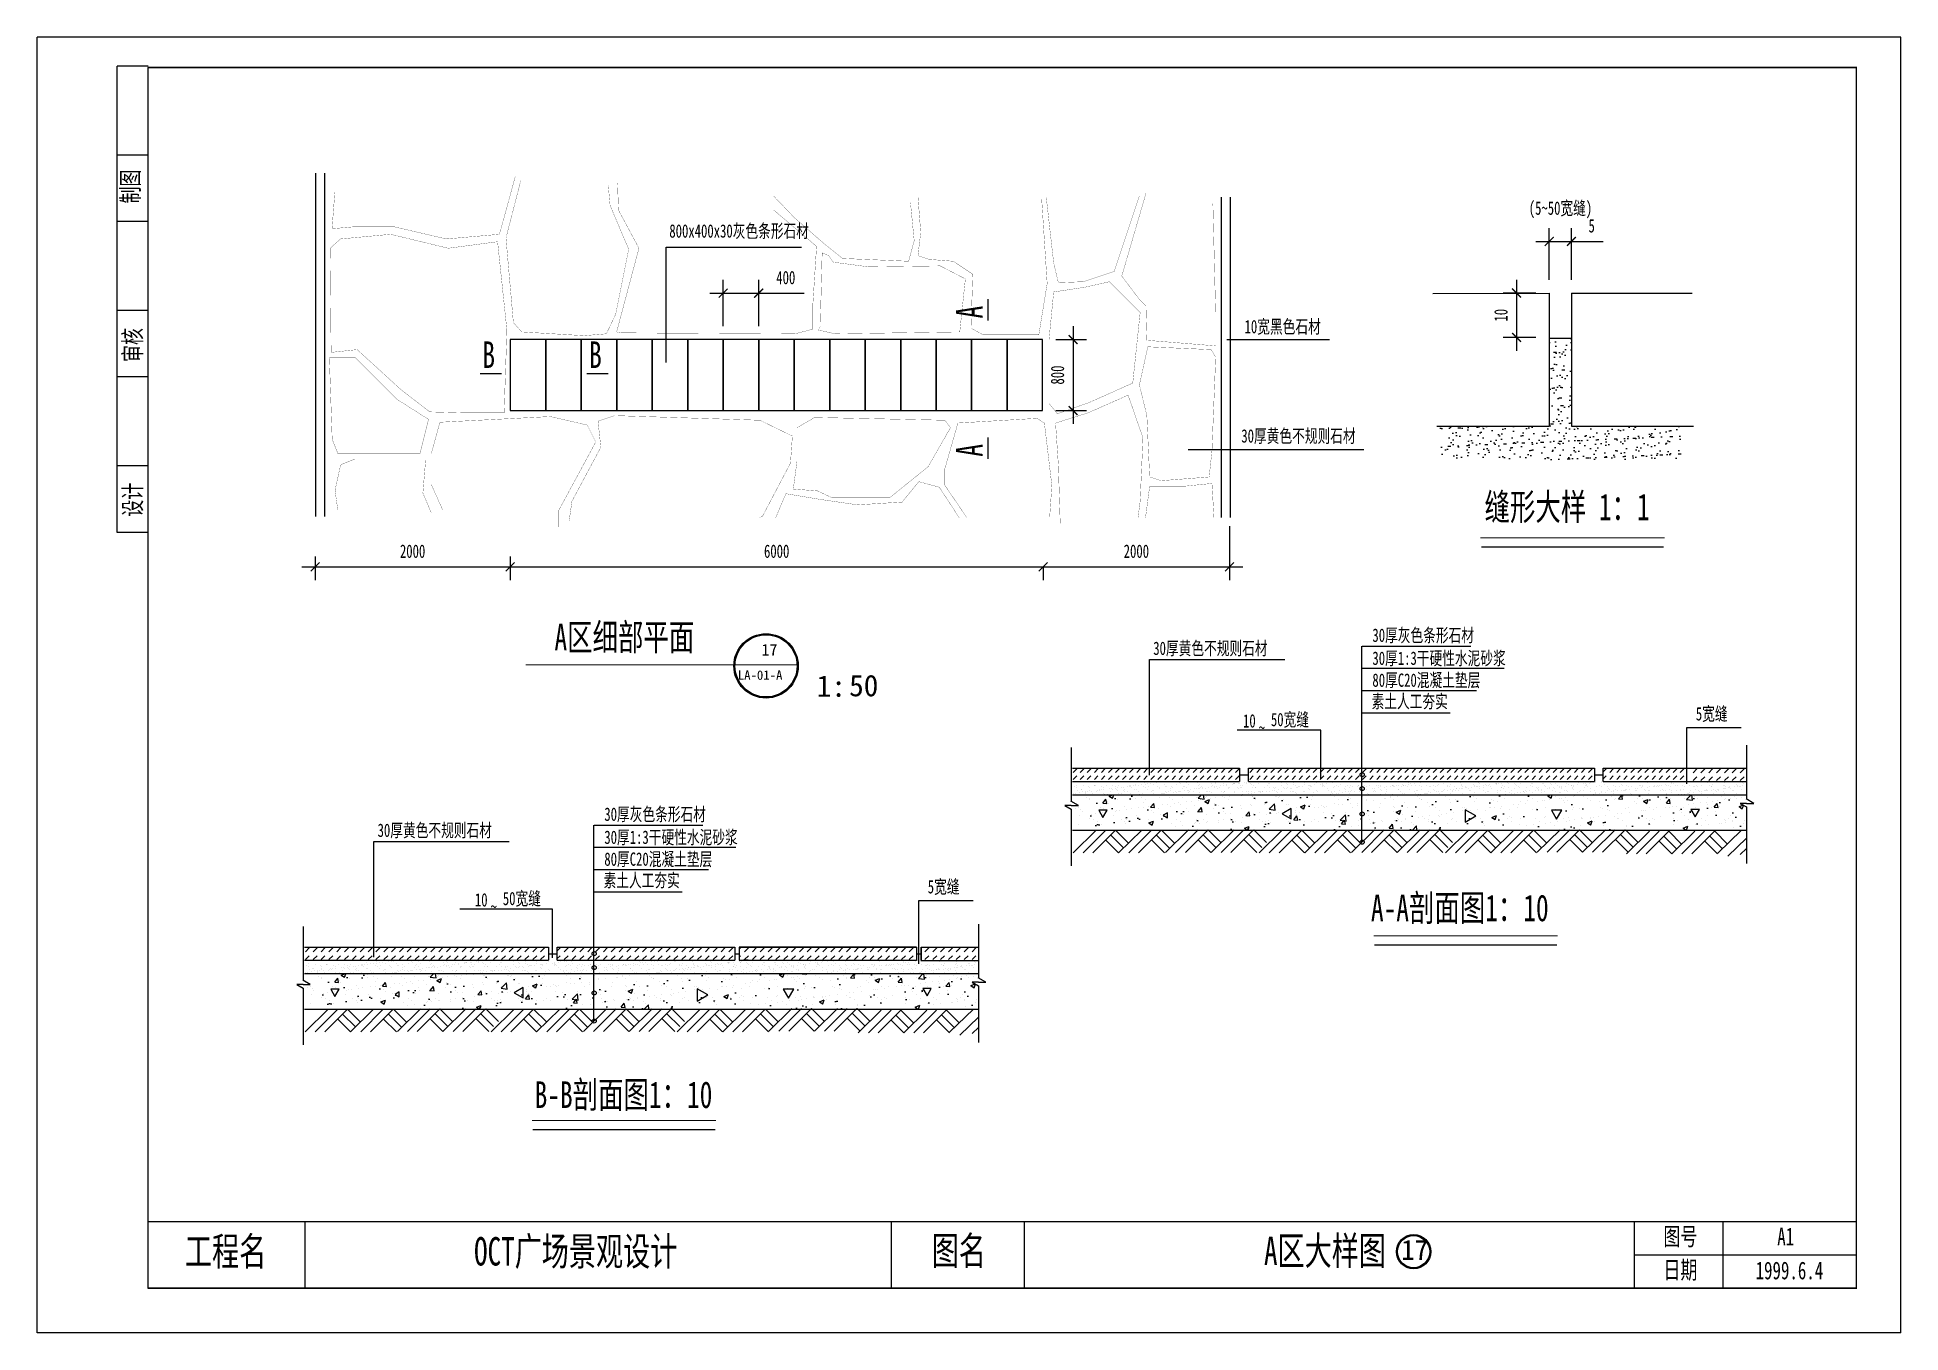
# Model space of a CAD drawing. Extents: x -5183 to -983, y 75 to 2992.
import ezdxf

# ---------------------------------------------------------------- set-up
doc = ezdxf.new("R2010")
doc.units = 0
doc.header["$MEASUREMENT"] = 0
doc.layers.get('0').update_dxf_attribs({"linetype": 'CONTINUOUS'})
doc.layers.get('DEFPOINTS').update_dxf_attribs({"linetype": 'CONTINUOUS'})
for name, color, linetype in [('HATCH', 4, 'CONTINUOUS'), ('LEVEL', 2, 'CONTINUOUS'), ('STAIR', 140, 'CONTINUOUS'), ('TEXT', 41, 'CONTINUOUS'), ('TK', 1, 'CONTINUOUS')]:
    doc.layers.add(name, color=color, linetype=linetype)
doc.styles.add('HZ', font='simplex.shx', dxfattribs={"width": 0.7, "bigfont": 'hztxt.shx'})
doc.styles.get("Standard").update_dxf_attribs({"font": 'simsun.ttf'})
doc.styles.add('STYLE1', font='simsun.ttf', dxfattribs={"width": 0.7})
doc.styles.add('XREF1$0$STYLE3', font='simsun.ttf', dxfattribs={"width": 0.7})
doc.dimstyles.new('STANDARD-1', dxfattribs={"dimscale": 0, "dimtxt": 450, "dimasz": 300, "dimexe": 300, "dimexo": 300, "dimgap": 200, "dimtad": 1, "dimdec": 0, "dimzin": 0, "dimtxsty": 'HZ', "dimcen": 300, "dimdle": 300, "dimclrd": 40, "dimclre": 40, "dimclrt": 41, "dimazin": 3, "dimtfac": 1, "dimtdec": 0, "dimtofl": 0, "dimtmove": 0, "dimatfit": 3, "dimtvp": 1.5, "dimtolj": 1, "dimtzin": 0})
pattern_1 = [(45, (0, -110.387), (2e-15, 17.67767), [12.5, -12.5])]

msp = doc.modelspace()

# ---------------------------------------------------------------- texts
at = {"layer": 'TEXT', "linetype": 'CONTINUOUS', "style": 'STYLE1', "width": 0.7}
for s, height, p in [('制图', 40, (-4953.1, 2618.1)), ('A', 60, (-3051.9, 2359.1)), ('审核', 40, (-4947.9, 2261)), ('A', 60, (-3051.9, 2047.7)), ('设计', 40, (-4947.9, 1912.6))]:
    msp.add_text(s, height=height, rotation=90, dxfattribs=at).set_placement(p)
for s, height, p in [('(5~50宽缝)', 30, (-1821.1, 2592.6)), ('800x400x30灰色条形石材', 30, (-3758.1, 2541.1)), ('10宽黑色石材', 30, (-2461.6, 2325.7)), ('B', 60, (-4179.5, 2247.4)), ('B', 60, (-3938.9, 2247.4)), ('30厚黄色不规则石材', 30, (-2468.9, 2079.5)), ('缝形大样 1：1', 60, (-1920.7, 1904.7)), ('A区细部平面', 60, (-4017, 1611.3)), ('30厚灰色条形石材', 30, (-2173.5, 1630.6)), ('30厚黄色不规则石材', 30, (-2667.4, 1601.2)), ('30厚1:3干硬性水泥砂浆', 30, (-2173.5, 1578.8)), ('80厚C20混凝土垫层', 30, (-2173.5, 1529.4)), ('素土人工夯实', 30, (-2175.3, 1481.6)), ('50宽缝', 30, (-2402.2, 1440.7)), ('5宽缝', 30, (-1444.5, 1453.7)), ('10', 30, (-2465.1, 1437.7)), ('~', 30, (-2429.9, 1422.4)), ('30厚灰色条形石材', 30, (-3904.6, 1227.5)), ('30厚黄色不规则石材', 30, (-4415.6, 1191.3)), ('30厚1:3干硬性水泥砂浆', 30, (-3904.6, 1175.6)), ('80厚C20混凝土垫层', 30, (-3904.6, 1126.3)), ('素土人工夯实', 30, (-3906.4, 1078.5)), ('5宽缝', 30, (-3175.7, 1064.1)), ('10', 30, (-4196.3, 1034.6)), ('50宽缝', 30, (-4133.4, 1037.6)), ('A-A剖面图1：10', 60, (-2176.8, 1001.4)), ('~', 30, (-4161, 1019.2)), ('B-B剖面图1：10', 60, (-4061.7, 580.7))]:
    msp.add_text(s, height=height, dxfattribs=at).set_placement(p)
at = {"layer": 'TEXT', "linetype": 'CONTINUOUS'}
for s, height, p in [('17', 26.44, (-3550.4, 1599.5)), ('LA-01-A', 21.15, (-3603.9, 1545.2)), ('1:', 48.39, (-3426, 1507)), ('50', 48.39, (-3352.8, 1508))]:
    msp.add_text(s, height=height, dxfattribs=at).set_placement(p)
at = {"layer": 'TK', "linetype": 'CONTINUOUS', "style": 'STYLE1', "width": 0.7}
for s, height, p in [('工程名', 64, (-4849.9, 225.9)), ('OCT广场景观设计', 64, (-4198.2, 225.9)), ('图名', 64, (-3166.8, 227.2)), ('A区大样图', 64, (-2417.8, 227.2)), ('图号', 40, (-1517.5, 271.3)), ('日期', 40, (-1517.5, 196.1))]:
    msp.add_text(s, height=height, dxfattribs=at).set_placement(p)
at = {"layer": 'TK', "linetype": 'CONTINUOUS', "width": 0.7}
for s, p in [('A1', (-1261, 271.3)), ('1999.6.4', (-1309.8, 194.8))]:
    msp.add_text(s, height=40, dxfattribs=at).set_placement(p)
at = {"layer": 'TK', "linetype": 'CONTINUOUS'}
msp.add_text('17', height=44.86, dxfattribs=at).set_placement((-2108.8, 238.7))

# ---------------------------------------------------------------- blocks, each defined once
blk = doc.blocks.new('DI')
at = {"layer": 'STAIR'}
for p, q in [((-51.9, -51), (0, 0)), ((-29.2, -51), (21.8, 0)), ((43.9, 0), (-7.2, -51)), ((73.4, -51), (124.4, 0)), ((146.5, 0), (95.4, -51)), ((21.8, -22.1), (50.4, -50.7)), ((32.8, -11.1), (61.4, -39.7)), ((72.5, -28.6), (43.9, 0)), ((50.6, -51), (102.6, 0)), ((125.2, -22.1), (153.8, -50.7)), ((136.2, -11.1), (164.8, -39.7)), ((175.8, -28.6), (147.2, 0))]:
    blk.add_line(p, q, dxfattribs=at)
blk = doc.blocks.new('_ARCHTICK')
at = {"color": 0, "linetype": 'BYBLOCK', "const_width": 0.15}
blk.add_lwpolyline([(-0.5, -0.5), (0.5, 0.5)], dxfattribs=at)
blk = doc.blocks.new('*D67')
at = {"color": 40, "linetype": 'BYBLOCK'}
for p, q in [((-4556.4, 1823.2), (-4556.4, 1769.6)), ((-4116.9, 1823.2), (-4116.9, 1769.6)), ((-4586.4, 1799.6), (-4086.9, 1799.6))]:
    blk.add_line(p, q, dxfattribs=at)
at = {"layer": 'DEFPOINTS', "color": 0, "linetype": 'BYBLOCK'}
for p in [(-4556.4, 1853.2), (-4116.9, 1853.2), (-4116.9, 1799.6)]:
    blk.add_point(p, dxfattribs=at)
at = {"color": 40, "linetype": 'BYBLOCK', "xscale": 20, "yscale": 20, "zscale": 20, "rotation": 180}
blk.add_blockref('_ARCHTICK', (-4556.4, 1799.6), dxfattribs=at)
at = {"color": 40, "linetype": 'BYBLOCK', "xscale": 20, "yscale": 20, "zscale": 20}
blk.add_blockref('_ARCHTICK', (-4116.9, 1799.6), dxfattribs=at)
at = {"color": 41, "linetype": 'BYBLOCK', "insert": (-4336.7, 1834.6), "char_height": 30, "attachment_point": 5, "style": 'XREF1$0$STYLE3'}
blk.add_mtext('\\A1;2000', dxfattribs=at)
blk = doc.blocks.new('*D68')
at = {"color": 40, "linetype": 'BYBLOCK'}
for p, q in [((-4116.9, 1823.2), (-4116.9, 1769.6)), ((-4146.9, 1799.6), (-2885.5, 1799.6)), ((-2915.5, 1798.8), (-2915.5, 1769.6))]:
    blk.add_line(p, q, dxfattribs=at)
at = {"layer": 'DEFPOINTS', "color": 0, "linetype": 'BYBLOCK'}
for p in [(-4116.9, 1853.2), (-2915.5, 1828.8), (-2915.5, 1799.6)]:
    blk.add_point(p, dxfattribs=at)
at = {"color": 40, "linetype": 'BYBLOCK', "xscale": 20, "yscale": 20, "zscale": 20, "rotation": 180}
blk.add_blockref('_ARCHTICK', (-4116.9, 1799.6), dxfattribs=at)
at = {"color": 40, "linetype": 'BYBLOCK', "xscale": 20, "yscale": 20, "zscale": 20}
blk.add_blockref('_ARCHTICK', (-2915.5, 1799.6), dxfattribs=at)
at = {"color": 41, "linetype": 'BYBLOCK', "insert": (-3516.2, 1834.6), "char_height": 30, "attachment_point": 5, "style": 'XREF1$0$STYLE3'}
blk.add_mtext('\\A1;6000', dxfattribs=at)
blk = doc.blocks.new('*D69')
at = {"color": 40, "linetype": 'BYBLOCK'}
for p, q in [((-2495.5, 1891.5), (-2495.5, 1769.6)), ((-2945.5, 1799.6), (-2465.5, 1799.6)), ((-2915.5, 1798.8), (-2915.5, 1769.6))]:
    blk.add_line(p, q, dxfattribs=at)
at = {"layer": 'DEFPOINTS', "color": 0, "linetype": 'BYBLOCK'}
for p in [(-2495.5, 1921.5), (-2915.5, 1828.8), (-2495.5, 1799.6)]:
    blk.add_point(p, dxfattribs=at)
at = {"color": 40, "linetype": 'BYBLOCK', "xscale": 20, "yscale": 20, "zscale": 20, "rotation": 180}
blk.add_blockref('_ARCHTICK', (-2915.5, 1799.6), dxfattribs=at)
at = {"color": 40, "linetype": 'BYBLOCK', "xscale": 20, "yscale": 20, "zscale": 20}
blk.add_blockref('_ARCHTICK', (-2495.5, 1799.6), dxfattribs=at)
at = {"color": 41, "linetype": 'BYBLOCK', "insert": (-2705.5, 1834.6), "char_height": 30, "attachment_point": 5, "style": 'XREF1$0$STYLE3'}
blk.add_mtext('\\A1;2000', dxfattribs=at)
blk = doc.blocks.new('*D70')
at = {"color": 40, "linetype": 'BYBLOCK'}
for p, q in [((-3636.7, 2341.6), (-3636.7, 2446)), ((-3556.7, 2341.6), (-3556.7, 2446)), ((-3666.7, 2416), (-3556.7, 2416)), ((-3556.7, 2416), (-3454.5, 2416))]:
    blk.add_line(p, q, dxfattribs=at)
at = {"layer": 'DEFPOINTS', "color": 0, "linetype": 'BYBLOCK'}
for p in [(-3556.7, 2416), (-3636.7, 2311.6), (-3556.7, 2311.6)]:
    blk.add_point(p, dxfattribs=at)
at = {"color": 40, "linetype": 'BYBLOCK', "xscale": 20, "yscale": 20, "zscale": 20, "rotation": 180}
blk.add_blockref('_ARCHTICK', (-3636.7, 2416), dxfattribs=at)
at = {"color": 40, "linetype": 'BYBLOCK', "xscale": 20, "yscale": 20, "zscale": 20}
blk.add_blockref('_ARCHTICK', (-3556.7, 2416), dxfattribs=at)
at = {"color": 41, "linetype": 'BYBLOCK', "insert": (-3495.6, 2451), "char_height": 30, "attachment_point": 5, "style": 'XREF1$0$STYLE3'}
blk.add_mtext('\\A1;400', dxfattribs=at)
blk = doc.blocks.new('*D71')
at = {"color": 40, "linetype": 'BYBLOCK'}
for p, q in [((-2886.7, 2311.6), (-2818.1, 2311.6)), ((-2848.1, 2341.6), (-2848.1, 2121.6)), ((-2886.7, 2151.6), (-2818.1, 2151.6))]:
    blk.add_line(p, q, dxfattribs=at)
at = {"layer": 'DEFPOINTS', "color": 0, "linetype": 'BYBLOCK'}
for p in [(-2916.7, 2311.6), (-2916.7, 2151.6), (-2848.1, 2151.6)]:
    blk.add_point(p, dxfattribs=at)
at = {"color": 40, "linetype": 'BYBLOCK', "xscale": 20, "yscale": 20, "zscale": 20}
for p, rotation in [((-2848.1, 2311.6), 90), ((-2848.1, 2151.6), 270)]:
    blk.add_blockref('_ARCHTICK', p, dxfattribs=dict(at, rotation=rotation))
at = {"color": 41, "linetype": 'BYBLOCK', "insert": (-2883.1, 2231.6), "char_height": 30, "attachment_point": 5, "rotation": 90, "style": 'XREF1$0$STYLE3'}
blk.add_mtext('\\A1;800', dxfattribs=at)
blk = doc.blocks.new('*D72')
at = {"color": 40, "linetype": 'BYBLOCK'}
for p, q in [((-1848.7, 2446.3), (-1848.7, 2286.3)), ((-1804.9, 2416.3), (-1878.7, 2416.3)), ((-1804.9, 2316.3), (-1878.7, 2316.3))]:
    blk.add_line(p, q, dxfattribs=at)
at = {"layer": 'DEFPOINTS', "color": 0, "linetype": 'BYBLOCK'}
for p in [(-1774.9, 2416.3), (-1848.7, 2316.3), (-1774.9, 2316.3)]:
    blk.add_point(p, dxfattribs=at)
at = {"color": 40, "linetype": 'BYBLOCK', "xscale": 20, "yscale": 20, "zscale": 20}
for p, rotation in [((-1848.7, 2416.3), 90), ((-1848.7, 2316.3), 270)]:
    blk.add_blockref('_ARCHTICK', p, dxfattribs=dict(at, rotation=rotation))
at = {"color": 41, "linetype": 'BYBLOCK', "insert": (-1883.7, 2366.3), "char_height": 30, "attachment_point": 5, "rotation": 90, "style": 'XREF1$0$STYLE3'}
blk.add_mtext('\\A1;10', dxfattribs=at)
blk = doc.blocks.new('*D73')
at = {"color": 40, "linetype": 'BYBLOCK'}
for p, q in [((-1774.9, 2446.3), (-1774.9, 2562.6)), ((-1724.9, 2446.3), (-1724.9, 2562.6)), ((-1804.9, 2532.6), (-1724.9, 2532.6)), ((-1724.9, 2532.6), (-1653.6, 2532.6))]:
    blk.add_line(p, q, dxfattribs=at)
at = {"layer": 'DEFPOINTS', "color": 0, "linetype": 'BYBLOCK'}
for p in [(-1724.9, 2532.6), (-1774.9, 2416.3), (-1724.9, 2416.3)]:
    blk.add_point(p, dxfattribs=at)
at = {"color": 40, "linetype": 'BYBLOCK', "xscale": 20, "yscale": 20, "zscale": 20, "rotation": 180}
blk.add_blockref('_ARCHTICK', (-1774.9, 2532.6), dxfattribs=at)
at = {"color": 40, "linetype": 'BYBLOCK', "xscale": 20, "yscale": 20, "zscale": 20}
blk.add_blockref('_ARCHTICK', (-1724.9, 2532.6), dxfattribs=at)
at = {"color": 41, "linetype": 'BYBLOCK', "insert": (-1679.3, 2567.6), "char_height": 30, "attachment_point": 5, "style": 'XREF1$0$STYLE3'}
blk.add_mtext('\\A1;5', dxfattribs=at)

# ---------------------------------------------------------------- dimensions: what is measured, and where the dimension line sits
at = {"layer": 'TEXT', "linetype": 'CONTINUOUS'}
for base, p1, p2, text, picture, middle in [((-1724.9, 2532.6), (-1774.9, 2416.3), (-1724.9, 2416.3), '5', '*D73', (-1679.3, 2567.6)), ((-3556.7, 2416), (-3636.7, 2311.6), (-3556.7, 2311.6), '400', '*D70', (-3495.6, 2451)), ((-2495.5, 1799.6), (-2915.5, 1828.8), (-2495.5, 1921.5), '2000', '*D69', (-2705.5, 1834.6)), ((-4116.9, 1799.6), (-4556.4, 1853.2), (-4116.9, 1853.2), '2000', '*D67', (-4336.7, 1834.6)), ((-2915.5, 1799.6), (-4116.9, 1853.2), (-2915.5, 1828.8), '6000', '*D68', (-3516.2, 1834.6))]:
    dim = msp.add_linear_dim(base=base, p1=p1, p2=p2, text=text, dimstyle='STANDARD-1', override={"dimscale": 1, "dimtxt": 30, "dimasz": 20, "dimexe": 30, "dimexo": 30, "dimgap": 20, "dimtxsty": 'XREF1$0$STYLE3', "dimblk1": 'ARCHTICK', "dimblk2": 'ARCHTICK', "dimsah": 1, "dimcen": 30, "dimdle": 30}, dxfattribs=at)
    dim.commit()
    dim.dimension.update_dxf_attribs({"geometry": picture, "text_midpoint": middle})
for base, p1, p2, text, picture, middle in [((-1848.7, 2316.3), (-1774.9, 2416.3), (-1774.9, 2316.3), '10', '*D72', (-1883.7, 2366.3)), ((-2848.1, 2151.6), (-2916.7, 2311.6), (-2916.7, 2151.6), '800', '*D71', (-2883.1, 2231.6))]:
    dim = msp.add_linear_dim(base=base, p1=p1, p2=p2, angle=90, text=text, dimstyle='STANDARD-1', override={"dimscale": 1, "dimtxt": 30, "dimasz": 20, "dimexe": 30, "dimexo": 30, "dimgap": 20, "dimtxsty": 'XREF1$0$STYLE3', "dimblk1": 'ARCHTICK', "dimblk2": 'ARCHTICK', "dimsah": 1, "dimcen": 30, "dimdle": 30}, dxfattribs=at)
    dim.commit()
    dim.dimension.update_dxf_attribs({"geometry": picture, "text_midpoint": middle})

# ---------------------------------------------------------------- hatches: boundary and pattern name
at = {"layer": 'HATCH'}
h = msp.add_hatch(dxfattribs=at)
h.set_pattern_fill('AR-CONC', color=4, scale=15, style=0)
h.set_pattern_definition([(50, (-2566.15, 1248.63), (107.589, -9.413), [11.25, -123.75]), (355, (-2566.15, 1248.63), (-20.813, 112.829), [9, -99]), (100.451, (-2557.18, 1247.85), (86.776, 103.416), [9.561, -105.171]), (46.184, (-2566.15, 1278.63), (160.086, -24.828), [16.875, -185.625]), (96.636, (-2552.8, 1276.56), (140.2, 146.118), [14.342, -157.757]), (351.184, (-2566.15, 1278.63), (140.2, 146.118), [13.5, -148.5]), (21, (-2551.15, 1271.13), (89.536, -60.393), [11.25, -123.75]), (326, (-2551.15, 1271.13), (36.497, 108.773), [9, -99]), (71.451, (-2543.68, 1266.1), (126.033, 48.38), [9.561, -105.171]), (37.5, (-2566.146, 1248.633), (1.824, 49.9341), [0, -97.8, 0, -100.5, 0, -99.375]), (7.5, (-2566.146, 1248.633), (39.4604, 59.1618), [0, -57.3, 0, -95.55, 0, -37.875]), (327.5, (-2599.596, 1248.633), (80.0734, -3.3832), [0, -37.5, 0, -117, 0, -155.25]), (317.5, (-2614.596, 1248.63), (87.478, 15.0157), [0, -48.75, 0, -77.7, 0, -110.25])])
h.paths.add_polyline_path([(-2829.9, 1286.3), (-1333.4, 1286.3), (-1333.4, 1206.7), (-2829.9, 1206.7)])
h = msp.add_hatch(dxfattribs=at)
h.set_pattern_fill('AR-CONC', color=4, scale=15, style=0)
h.set_pattern_definition([(50, (-4297.3, 845.52), (107.589, -9.413), [11.25, -123.75]), (355, (-4297.3, 845.52), (-20.813, 112.829), [9, -99]), (100.451, (-4288.34, 844.74), (86.776, 103.416), [9.561, -105.171]), (46.184, (-4297.3, 875.52), (160.086, -24.828), [16.875, -185.625]), (96.636, (-4283.96, 873.45), (140.2, 146.118), [14.342, -157.757]), (351.184, (-4297.3, 875.52), (140.2, 146.118), [13.5, -148.5]), (21, (-4282.3, 868.02), (89.536, -60.393), [11.25, -123.75]), (326, (-4282.3, 868.02), (36.497, 108.773), [9, -99]), (71.451, (-4274.84, 862.99), (126.033, 48.38), [9.561, -105.171]), (37.5, (-4297.303, 845.523), (1.824, 49.9341), [0, -97.8, 0, -100.5, 0, -99.375]), (7.5, (-4297.303, 845.523), (39.4604, 59.1618), [0, -57.3, 0, -95.55, 0, -37.875]), (327.5, (-4330.753, 845.523), (80.0734, -3.3832), [0, -37.5, 0, -117, 0, -155.25]), (317.5, (-4345.75, 845.52), (87.478, 15.0157), [0, -48.75, 0, -77.7, 0, -110.25])])
h.paths.add_polyline_path([(-4561.1, 883.2), (-3064.5, 883.2), (-3064.5, 803.6), (-4561.1, 803.6)])
at = {"layer": 'STAIR'}
h = msp.add_hatch(dxfattribs=at)
h.set_pattern_fill('AR-SAND', color=256, scale=15, angle=45, style=0)
h.paths.add_polyline_path([(-1724.9, 2314.7), (-1774.9, 2314.7), (-1774.9, 2116.3), (-2020, 2116.3), (-2019.1, 2042.1), (-1477.3, 2040.2), (-1478.2, 2116.3), (-1724.9, 2116.3)])
h = msp.add_hatch(dxfattribs=at)
h.set_pattern_fill('DASH', color=256, scale=90, angle=45, style=0)
h.paths.add_polyline_path([(-2852.8, 1346.7), (-2473.3, 1346.7), (-2473.3, 1316.8), (-2852.8, 1316.8)])
h = msp.add_hatch(dxfattribs=at)
h.set_pattern_fill('DASH', color=256, scale=90, angle=45, style=0)
h.paths.add_polyline_path([(-2452.7, 1346.7), (-1675.1, 1346.7), (-1675.1, 1315.6), (-2452.7, 1315.6)])
h = msp.add_hatch(dxfattribs=at)
h.set_pattern_fill('DASH', color=140, scale=90, angle=45, style=0)
h.paths.add_polyline_path([(-1464.8, 1316.4), (-1464.8, 1346.4), (-1653.2, 1346.4), (-1653.2, 1316.4)])
h = msp.add_hatch(dxfattribs=at)
h.set_pattern_fill('DASH', color=140, scale=100, angle=45, style=0)
h.set_pattern_definition([(45, (1731.157, 292.723), (2e-15, 17.67767), [12.5, -12.5])])
h.paths.add_polyline_path([(-1329.5, 1346.4), (-1459.5, 1346.4), (-1459.5, 1316.4), (-1329.5, 1316.4)])
h = msp.add_hatch(dxfattribs=at)
h.set_pattern_fill('DASH', color=140, scale=100, angle=45, style=0)
h.set_pattern_definition(pattern_1)
h.paths.add_polyline_path([(-4580.7, 943.3), (-4580.7, 913.3), (-4030.7, 913.3), (-4030.7, 943.3)])
h = msp.add_hatch(dxfattribs=at)
h.set_pattern_fill('DASH', color=140, scale=100, angle=45, style=0)
h.set_pattern_definition(pattern_1)
h.paths.add_polyline_path([(-3610.7, 943.3), (-4010.7, 943.3), (-4010.7, 913.3), (-3610.7, 913.3)])
h = msp.add_hatch(dxfattribs=at)
h.set_pattern_fill('DASH', color=140, scale=100, angle=45, style=0)
h.set_pattern_definition(pattern_1)
h.paths.add_polyline_path([(-3200.7, 943.3), (-3600.7, 943.3), (-3600.7, 913.3), (-3580.7, 913.3), (-3200.7, 913.3)])
h = msp.add_hatch(dxfattribs=at)
h.set_pattern_fill('DASH', color=140, scale=100, angle=45, style=0)
h.set_pattern_definition(pattern_1)
h.paths.add_polyline_path([(-3060.7, 943.3), (-3190.7, 943.3), (-3190.7, 913.3), (-3060.7, 913.3)])
at = {"layer": 'TEXT', "linetype": 'CONTINUOUS'}
h = msp.add_hatch(color=256, dxfattribs=at)
edge = h.paths.add_edge_path()
edge.add_arc((-3540.2, 1576.5), 72.5, 0, 360)
edge = h.paths.add_edge_path(flags=16)
edge.add_arc((-3540.2, 1576.5), 70, 0, 360)
at = {"layer": 'TK', "linetype": 'CONTINUOUS'}
h = msp.add_hatch(color=256, dxfattribs=at)
edge = h.paths.add_edge_path(flags=16)
edge.add_arc((-2080.6, 257.1), 36.2, 0, 360)
edge = h.paths.add_edge_path()
edge.add_arc((-2080.6, 257.1), 38.6, 0, 360)

# ---------------------------------------------------------------- linework, layer by layer
at = {"layer": 'HATCH', "color": 4}
for p, q in [((-2848.8, 1316.2), (-2848.8, 1316.2)), ((-2845.4, 1305.5), (-2845.4, 1305.5)), ((-2843.4, 1315.2), (-2843.4, 1315.2)), ((-2841.2, 1302.8), (-2841.2, 1302.8)), ((-2840.1, 1308.2), (-2840.1, 1308.2)), ((-2838.8, 1315.2), (-2838.8, 1315.2)), ((-2824.7, 1306.3), (-2824.7, 1306.3)), ((-2814.3, 1305.5), (-2814.3, 1305.5)), ((-2811.8, 1316.2), (-2811.8, 1316.2)), ((-2810.1, 1302.9), (-2810.1, 1302.9)), ((-2800.1, 1307.9), (-2800.1, 1307.9)), ((-2799.1, 1306.2), (-2799.1, 1306.2)), ((-2798.2, 1306.2), (-2798.2, 1306.2)), ((-2783.1, 1305.6), (-2783.1, 1305.6)), ((-2778.9, 1302.9), (-2778.9, 1302.9)), ((-2772.1, 1307.1), (-2772.1, 1307.1)), ((-2768.2, 1315), (-2768.2, 1315)), ((-2759.5, 1307), (-2759.5, 1307)), ((-2752, 1305.7), (-2752, 1305.7)), ((-2747.8, 1303), (-2747.8, 1303)), ((-2745.9, 1307.5), (-2745.9, 1307.5)), ((-2739.8, 1303), (-2739.8, 1303)), ((-2734.6, 1303.6), (-2734.6, 1303.6)), ((-2729.4, 1315.8), (-2729.4, 1315.8)), ((-2726.5, 1304.7), (-2726.5, 1304.7)), ((-2720.9, 1305.7), (-2720.9, 1305.7)), ((-2720.4, 1307.3), (-2720.4, 1307.3)), ((-2719.5, 1306.7), (-2719.5, 1306.7)), ((-2717.6, 1305), (-2717.6, 1305)), ((-2716.6, 1303), (-2716.6, 1303)), ((-2714, 1315.5), (-2714, 1315.5)), ((-2714, 1315.5), (-2714, 1315.5)), ((-2712.9, 1306.5), (-2712.9, 1306.5)), ((-2708.5, 1310.4), (-2708.5, 1310.4)), ((-2708.5, 1310.4), (-2708.5, 1310.4)), ((-2707.7, 1307.2), (-2707.7, 1307.2)), ((-2699.6, 1308.2), (-2699.6, 1308.2)), ((-2693.4, 1308.3), (-2693.4, 1308.3)), ((-2689.7, 1305.8), (-2689.7, 1305.8)), ((-2689.4, 1315.5), (-2689.4, 1315.5)), ((-2687.6, 1313.8), (-2687.6, 1313.8)), ((-2686, 1310), (-2686, 1310)), ((-2685.5, 1303.1), (-2685.5, 1303.1)), ((-2680.8, 1310.7), (-2680.8, 1310.7)), ((-2678.9, 1305.8), (-2678.9, 1305.8)), ((-2672.7, 1311.8), (-2672.7, 1311.8)), ((-2667.2, 1308.7), (-2667.2, 1308.7)), ((-2659.1, 1313.6), (-2659.1, 1313.6)), ((-2658.6, 1305.8), (-2658.6, 1305.8)), ((-2654.4, 1303.1), (-2654.4, 1303.1)), ((-2653.9, 1314.3), (-2653.9, 1314.3)), ((-2648.8, 1314.6), (-2648.8, 1314.6)), ((-2645.7, 1315.3), (-2645.7, 1315.3)), ((-2641.6, 1308.5), (-2641.6, 1308.5)), ((-2638.9, 1305.4), (-2638.9, 1305.4)), ((-2637, 1303.8), (-2637, 1303.8)), ((-2627.4, 1305.9), (-2627.4, 1305.9)), ((-2623.2, 1303.2), (-2623.2, 1303.2)), ((-2614.6, 1309.5), (-2614.6, 1309.5)), ((-2608.8, 1314.2), (-2608.8, 1314.2)), ((-2607, 1312.5), (-2607, 1312.5)), ((-2598.3, 1304.6), (-2598.3, 1304.6)), ((-2596.3, 1305.9), (-2596.3, 1305.9)), ((-2592.2, 1312.8), (-2592.2, 1312.8)), ((-2592.2, 1312.8), (-2592.2, 1312.8)), ((-2592.1, 1303.3), (-2592.1, 1303.3)), ((-2588.4, 1309.8), (-2588.4, 1309.8)), ((-2568.2, 1313.3), (-2568.2, 1313.3)), ((-2565.2, 1306), (-2565.2, 1306)), ((-2562.8, 1309.7), (-2562.8, 1309.7)), ((-2560.9, 1303.3), (-2560.9, 1303.3)), ((-2558.2, 1304.2), (-2558.2, 1304.2)), ((-2556.4, 1302.5), (-2556.4, 1302.5)), ((-2542.2, 1303.1), (-2542.2, 1303.1)), ((-2537, 1303.8), (-2537, 1303.8)), ((-2535.8, 1310.7), (-2535.8, 1310.7)), ((-2534, 1306.1), (-2534, 1306.1)), ((-2529.8, 1303.4), (-2529.8, 1303.4)), ((-2528.9, 1304.8), (-2528.9, 1304.8)), ((-2528.2, 1313), (-2528.2, 1313)), ((-2526.3, 1311.3), (-2526.3, 1311.3)), ((-2525.7, 1305.3), (-2525.7, 1305.3)), ((-2525.7, 1305.3), (-2525.7, 1305.3)), ((-2517.6, 1303.3), (-2517.6, 1303.3)), ((-2515.3, 1306.6), (-2515.3, 1306.6)), ((-2510.1, 1307.3), (-2510.1, 1307.3)), ((-2510.1, 1307.3), (-2510.1, 1307.3)), ((-2510.1, 1307.3), (-2510.1, 1307.3)), ((-2509.6, 1311), (-2509.6, 1311)), ((-2502.9, 1306.1), (-2502.9, 1306.1)), ((-2501.9, 1308.4), (-2501.9, 1308.4)), ((-2498.7, 1303.4), (-2498.7, 1303.4)), ((-2488.4, 1310.2), (-2488.4, 1310.2)), ((-2487.6, 1312.1), (-2487.6, 1312.1)), ((-2485.7, 1310.5), (-2485.7, 1310.5)), ((-2485.7, 1310.5), (-2485.7, 1310.5)), ((-2484.1, 1310.9), (-2484.1, 1310.9)), ((-2483.2, 1310.9), (-2483.2, 1310.9)), ((-2477.6, 1303), (-2477.6, 1303)), ((-2475, 1311.9), (-2475, 1311.9)), ((-2472.2, 1311.8), (-2472.2, 1311.8)), ((-2472.2, 1311.8), (-2472.2, 1311.8)), ((-2471.7, 1306.2), (-2471.7, 1306.2)), ((-2467.5, 1303.5), (-2467.5, 1303.5)), ((-2466.6, 1306.7), (-2466.6, 1306.7)), ((-2466.6, 1306.7), (-2466.6, 1306.7)), ((-2461.4, 1313.7), (-2461.4, 1313.7)), ((-2457.1, 1311.9), (-2457.1, 1311.9)), ((-2456.2, 1314.4), (-2456.2, 1314.4)), ((-2448.1, 1315.5), (-2448.1, 1315.5)), ((-2447.6, 1311.8), (-2447.6, 1311.8)), ((-2445.7, 1310.1), (-2445.7, 1310.1)), ((-2444.9, 1315.9), (-2444.9, 1315.9)), ((-2444.9, 1315.9), (-2444.9, 1315.9)), ((-2440.6, 1306.2), (-2440.6, 1306.2)), ((-2437, 1302.1), (-2437, 1302.1)), ((-2436.4, 1303.5), (-2436.4, 1303.5)), ((-2430.9, 1312.2), (-2430.9, 1312.2)), ((-2417.4, 1302.8), (-2417.4, 1302.8)), ((-2417.4, 1302.8), (-2417.4, 1302.8)), ((-2417.4, 1302.8), (-2417.4, 1302.8)), ((-2409.5, 1306.3), (-2409.5, 1306.3)), ((-2407, 1310.9), (-2407, 1310.9)), ((-2405.3, 1312.1), (-2405.3, 1312.1)), ((-2405.2, 1303.6), (-2405.2, 1303.6)), ((-2391.2, 1303.2), (-2391.2, 1303.2)), ((-2378.3, 1313.1), (-2378.3, 1313.1)), ((-2378.3, 1306.3), (-2378.3, 1306.3)), ((-2374.1, 1303.7), (-2374.1, 1303.7)), ((-2366.9, 1310.5), (-2366.9, 1310.5)), ((-2365.6, 1303), (-2365.6, 1303)), ((-2365.1, 1308.9), (-2365.1, 1308.9)), ((-2352.1, 1313.4), (-2352.1, 1313.4)), ((-2350.3, 1309.1), (-2350.3, 1309.1)), ((-2350.3, 1309.1), (-2350.3, 1309.1)), ((-2347.2, 1306.4), (-2347.2, 1306.4)), ((-2344.5, 1303.2), (-2344.5, 1303.2)), ((-2343, 1303.7), (-2343, 1303.7)), ((-2339.3, 1303.9), (-2339.3, 1303.9)), ((-2338.8, 1303.8), (-2338.8, 1303.8)), ((-2338.8, 1303.8), (-2338.8, 1303.8)), ((-2338.6, 1304), (-2338.6, 1304)), ((-2331.2, 1305), (-2331.2, 1305)), ((-2326.5, 1313.3), (-2326.5, 1313.3)), ((-2326.3, 1309.7), (-2326.3, 1309.7)), ((-2317.6, 1306.8), (-2317.6, 1306.8)), ((-2316, 1306.5), (-2316, 1306.5)), ((-2312.4, 1307.4), (-2312.4, 1307.4)), ((-2312.4, 1304.4), (-2312.4, 1304.4)), ((-2311.8, 1303.8), (-2311.8, 1303.8)), ((-2304.3, 1308.5), (-2304.3, 1308.5)), ((-2299.5, 1316.4), (-2299.1, 1316.4)), ((-2299.5, 1314.2), (-2299.5, 1314.2)), ((-2290.7, 1310.3), (-2290.7, 1310.3)), ((-2286.8, 1304.2), (-2286.8, 1304.2)), ((-2286.3, 1309.3), (-2286.3, 1309.3)), ((-2285.5, 1311), (-2285.5, 1311)), ((-2284.9, 1306.5), (-2284.9, 1306.5)), ((-2284.5, 1307.6), (-2284.5, 1307.6)), ((-2280.7, 1303.8), (-2280.7, 1303.8)), ((-2277.4, 1312.1), (-2277.4, 1312.1)), ((-2273.4, 1314.6), (-2273.4, 1314.6)), ((-2263.8, 1313.8), (-2263.8, 1313.8)), ((-2262.1, 1303.5), (-2262.1, 1303.5)), ((-2262.1, 1303.5), (-2262.1, 1303.5)), ((-2259.8, 1305.2), (-2259.8, 1305.2)), ((-2258.6, 1314.5), (-2258.6, 1314.5)), ((-2253.7, 1306.6), (-2253.7, 1306.6)), ((-2250.5, 1315.6), (-2250.5, 1315.6)), ((-2249.5, 1303.9), (-2249.5, 1303.9)), ((-2247.8, 1314.5), (-2247.8, 1314.5)), ((-2245.7, 1308.4), (-2245.7, 1308.4)), ((-2233.7, 1305.5), (-2233.7, 1305.5)), ((-2230.3, 1308.1), (-2230.3, 1308.1)), ((-2230.3, 1308.1), (-2230.3, 1308.1)), ((-2224.8, 1303), (-2224.8, 1303)), ((-2224.8, 1303), (-2224.8, 1303)), ((-2222.6, 1306.6), (-2222.6, 1306.6)), ((-2220.8, 1315.4), (-2220.8, 1315.4)), ((-2218.4, 1303.9), (-2218.4, 1303.9)), ((-2208.1, 1305.4), (-2208.1, 1305.4)), ((-2205.7, 1308.1), (-2205.7, 1308.1)), ((-2203.9, 1306.4), (-2203.9, 1306.4)), ((-2194.6, 1315.8), (-2194.6, 1315.8)), ((-2191.5, 1306.7), (-2191.5, 1306.7)), ((-2187.2, 1304), (-2187.2, 1304)), ((-2181.1, 1306.4), (-2181.1, 1306.4)), ((-2181.1, 1306.4), (-2181.1, 1306.4)), ((-2181.1, 1306.4), (-2181.1, 1306.4)), ((-2173.8, 1315.2), (-2173.8, 1315.2)), ((-2169, 1315.6), (-2169, 1315.6)), ((-2165.1, 1307.2), (-2165.1, 1307.2)), ((-2160.3, 1306.7), (-2160.3, 1306.7)), ((-2156.1, 1304.1), (-2156.1, 1304.1)), ((-2154.9, 1306.7), (-2154.9, 1306.7)), ((-2146.9, 1303.3), (-2146.9, 1303.3)), ((-2141.7, 1304), (-2141.7, 1304)), ((-2135, 1316), (-2135, 1316)), ((-2133.6, 1305.1), (-2133.6, 1305.1)), ((-2129.3, 1306.6), (-2129.3, 1306.6)), ((-2129.2, 1306.8), (-2129.2, 1306.8)), ((-2125.1, 1306.9), (-2125.1, 1306.9)), ((-2125, 1304.1), (-2125, 1304.1)), ((-2123.2, 1305.2), (-2123.2, 1305.2)), ((-2120, 1306.9), (-2120, 1306.9)), ((-2114.8, 1307.6), (-2114.8, 1307.6)), ((-2108.5, 1305.4), (-2108.5, 1305.4)), ((-2108.5, 1305.4), (-2108.5, 1305.4)), ((-2106.7, 1308.6), (-2106.7, 1308.6)), ((-2102.5, 1307.4), (-2102.5, 1307.4)), ((-2102.5, 1307.4), (-2102.5, 1307.4)), ((-2102.3, 1307.6), (-2102.3, 1307.6)), ((-2098, 1306.9), (-2098, 1306.9)), ((-2095, 1315.6), (-2095, 1315.6)), ((-2093.8, 1304.2), (-2093.8, 1304.2)), ((-2093.2, 1313.9), (-2093.2, 1313.9)), ((-2093.1, 1310.4), (-2093.1, 1310.4)), ((-2087.9, 1311.1), (-2087.9, 1311.1)), ((-2084.5, 1306), (-2084.5, 1306)), ((-2079.7, 1312.2), (-2079.7, 1312.2)), ((-2076.1, 1307.9), (-2076.1, 1307.9)), ((-2066.9, 1306.9), (-2066.9, 1306.9)), ((-2066.2, 1314), (-2066.2, 1314)), ((-2062.7, 1304.2), (-2062.7, 1304.2)), ((-2060.9, 1314.7), (-2060.9, 1314.7)), ((-2054.4, 1314.8), (-2054.4, 1314.8)), ((-2052.8, 1315.7), (-2052.8, 1315.7)), ((-2050.5, 1307.8), (-2050.5, 1307.8)), ((-2044.5, 1305.6), (-2044.5, 1305.6)), ((-2042.6, 1303.9), (-2042.6, 1303.9)), ((-2035.8, 1307), (-2035.8, 1307)), ((-2031.5, 1304.3), (-2031.5, 1304.3)), ((-2025.8, 1307), (-2025.8, 1307)), ((-2025.8, 1307), (-2025.8, 1307)), ((-2023.5, 1308.8), (-2023.5, 1308.8)), ((-2014.4, 1314.4), (-2014.4, 1314.4)), ((-2012.6, 1312.7), (-2012.6, 1312.7)), ((-2004.6, 1307), (-2004.6, 1307)), ((-2003.9, 1304.7), (-2003.9, 1304.7)), ((-2000.4, 1304.3), (-2000.4, 1304.3)), ((-1997.4, 1309.1), (-1997.4, 1309.1)), ((-1988.4, 1304.4), (-1988.4, 1304.4)), ((-1988.4, 1304.4), (-1988.4, 1304.4)), ((-1973.8, 1313.5), (-1973.8, 1313.5)), ((-1973.5, 1307.1), (-1973.5, 1307.1)), ((-1971.8, 1309), (-1971.8, 1309)), ((-1969.3, 1304.4), (-1969.3, 1304.4)), ((-1963.8, 1304.4), (-1963.8, 1304.4)), ((-1962, 1302.7), (-1962, 1302.7)), ((-1949.3, 1303.5), (-1949.3, 1303.5)), ((-1944.8, 1309.9), (-1944.8, 1309.9)), ((-1944.8, 1309.9), (-1944.8, 1309.9)), ((-1944.8, 1309.9), (-1944.8, 1309.9)), ((-1944.1, 1304.2), (-1944.1, 1304.2)), ((-1942.3, 1307.1), (-1942.3, 1307.1)), ((-1938.1, 1304.4), (-1938.1, 1304.4)), ((-1935.9, 1305.2), (-1935.9, 1305.2)), ((-1933.8, 1313.2), (-1933.8, 1313.2)), ((-1932.8, 1305.6), (-1932.8, 1305.6)), ((-1932.8, 1305.6), (-1932.8, 1305.6)), ((-1931.9, 1311.5), (-1931.9, 1311.5)), ((-1923.2, 1303.5), (-1923.2, 1303.5)), ((-1922.3, 1307), (-1922.3, 1307)), ((-1918.6, 1310.3), (-1918.6, 1310.3)), ((-1917.1, 1307.7), (-1917.1, 1307.7)), ((-1917.1, 1307.7), (-1917.1, 1307.7)), ((-1917.1, 1307.7), (-1917.1, 1307.7)), ((-1911.2, 1307.2), (-1911.2, 1307.2)), ((-1909, 1308.8), (-1909, 1308.8)), ((-1907, 1304.5), (-1907, 1304.5)), ((-1895.4, 1310.6), (-1895.4, 1310.6)), ((-1893.2, 1312.3), (-1893.2, 1312.3)), ((-1893, 1310.2), (-1893, 1310.2)), ((-1892.7, 1310.9), (-1892.7, 1310.9)), ((-1892.7, 1310.9), (-1892.7, 1310.9)), ((-1890.2, 1311.2), (-1890.2, 1311.2)), ((-1883.2, 1303.2), (-1883.2, 1303.2)), ((-1882.1, 1312.3), (-1882.1, 1312.3)), ((-1880, 1307.2), (-1880, 1307.2)), ((-1875.8, 1304.6), (-1875.8, 1304.6)), ((-1868.5, 1314.1), (-1868.5, 1314.1)), ((-1866.2, 1310.9), (-1866.2, 1310.9)), ((-1866.2, 1310.9), (-1866.2, 1310.9)), ((-1866, 1311.1), (-1866, 1311.1)), ((-1863.3, 1314.8), (-1863.3, 1314.8)), ((-1855.2, 1315.9), (-1855.2, 1315.9)), ((-1853.2, 1312), (-1853.2, 1312)), ((-1852, 1316.3), (-1852, 1316.3)), ((-1852, 1316.3), (-1852, 1316.3)), ((-1851.3, 1310.3), (-1851.3, 1310.3)), ((-1848.9, 1307.3), (-1848.9, 1307.3)), ((-1844.7, 1304.6), (-1844.7, 1304.6)), ((-1842.6, 1302.3), (-1842.6, 1302.3)), ((-1839.8, 1311.5), (-1839.8, 1311.5)), ((-1826.3, 1302.1), (-1826.3, 1302.1)), ((-1817.8, 1307.4), (-1817.8, 1307.4)), ((-1814.2, 1311.3), (-1814.2, 1311.3)), ((-1813.5, 1304.7), (-1813.5, 1304.7)), ((-1812.6, 1311.1), (-1812.6, 1311.1)), ((-1800.1, 1302.4), (-1800.1, 1302.4)), ((-1789.5, 1310.6), (-1789.5, 1310.6)), ((-1789.5, 1310.6), (-1789.5, 1310.6)), ((-1787.2, 1312.3), (-1787.2, 1312.3)), ((-1786.6, 1307.4), (-1786.6, 1307.4)), ((-1782.4, 1304.7), (-1782.4, 1304.7)), ((-1774.5, 1302.3), (-1774.5, 1302.3)), ((-1772.5, 1310.7), (-1772.5, 1310.7)), ((-1770.7, 1309), (-1770.7, 1309)), ((-1761.1, 1312.6), (-1761.1, 1312.6)), ((-1755.5, 1307.5), (-1755.5, 1307.5)), ((-1751.6, 1303.6), (-1751.6, 1303.6)), ((-1751.3, 1304.8), (-1751.3, 1304.8)), ((-1747.5, 1303.3), (-1747.5, 1303.3)), ((-1746.4, 1304.3), (-1746.4, 1304.3)), ((-1738.3, 1305.4), (-1738.3, 1305.4)), ((-1735.5, 1312.5), (-1735.5, 1312.5)), ((-1731.9, 1309.8), (-1731.9, 1309.8)), ((-1724.7, 1307.1), (-1724.7, 1307.1)), ((-1724.3, 1307.5), (-1724.3, 1307.5)), ((-1721.4, 1303.6), (-1721.4, 1303.6)), ((-1720.1, 1304.8), (-1720.1, 1304.8)), ((-1719.5, 1307.8), (-1719.5, 1307.8)), ((-1711.4, 1308.9), (-1711.4, 1308.9)), ((-1708.5, 1313.5), (-1708.5, 1313.5)), ((-1708.5, 1313.5), (-1708.5, 1313.5)), ((-1708.5, 1313.5), (-1708.5, 1313.5)), ((-1697.8, 1310.7), (-1697.8, 1310.7)), ((-1695.8, 1303.5), (-1695.8, 1303.5)), ((-1693.2, 1307.6), (-1693.2, 1307.6)), ((-1692.6, 1311.4), (-1692.6, 1311.4)), ((-1691.9, 1309.5), (-1691.9, 1309.5)), ((-1690.1, 1307.8), (-1690.1, 1307.8)), ((-1689, 1304.9), (-1689, 1304.9)), ((-1684.4, 1312.4), (-1684.4, 1312.4)), ((-1682.3, 1313.8), (-1682.3, 1313.8)), ((-1670.9, 1314.2), (-1670.9, 1314.2)), ((-1668.8, 1304.4), (-1668.8, 1304.4)), ((-1662.1, 1307.6), (-1662.1, 1307.6)), ((-1657.8, 1305), (-1657.8, 1305)), ((-1657.5, 1316), (-1657.5, 1316)), ((-1656.7, 1313.7), (-1656.7, 1313.7)), ((-1651.3, 1308.6), (-1651.3, 1308.6)), ((-1642.6, 1304.8), (-1642.6, 1304.8)), ((-1630.9, 1307.7), (-1630.9, 1307.7)), ((-1629.9, 1314.5), (-1629.9, 1314.5)), ((-1629.9, 1314.5), (-1629.9, 1314.5)), ((-1629.7, 1314.7), (-1629.7, 1314.7)), ((-1626.7, 1305), (-1626.7, 1305)), ((-1617, 1304.7), (-1617, 1304.7)), ((-1611.3, 1308.3), (-1611.3, 1308.3)), ((-1609.5, 1306.6), (-1609.5, 1306.6)), ((-1603.5, 1315), (-1603.5, 1315)), ((-1599.8, 1307.8), (-1599.8, 1307.8)), ((-1595.6, 1305.1), (-1595.6, 1305.1)), ((-1590, 1305.6), (-1590, 1305.6)), ((-1579.4, 1315.4), (-1579.4, 1315.4)), ((-1577.9, 1314.9), (-1577.9, 1314.9)), ((-1570.7, 1307.4), (-1570.7, 1307.4)), ((-1568.6, 1307.8), (-1568.6, 1307.8)), ((-1564.4, 1305.1), (-1564.4, 1305.1)), ((-1563.8, 1306), (-1563.8, 1306)), ((-1554, 1303.7), (-1554, 1303.7)), ((-1553.2, 1314.1), (-1553.2, 1314.1)), ((-1553.2, 1314.1), (-1553.2, 1314.1)), ((-1550.9, 1315.9), (-1550.9, 1315.9)), ((-1548.8, 1304.4), (-1548.8, 1304.4)), ((-1540.6, 1316.2), (-1540.6, 1316.2)), ((-1540.6, 1305.5), (-1540.6, 1305.5)), ((-1538.2, 1305.8), (-1538.2, 1305.8)), ((-1537.5, 1307.9), (-1537.5, 1307.9)), ((-1533.3, 1305.2), (-1533.3, 1305.2)), ((-1530.7, 1307), (-1530.7, 1307)), ((-1528.8, 1305.4), (-1528.8, 1305.4)), ((-1527.1, 1307.3), (-1527.1, 1307.3)), ((-1524.8, 1316.2), (-1524.8, 1316.2)), ((-1521.8, 1308), (-1521.8, 1308)), ((-1513.7, 1309), (-1513.7, 1309)), ((-1511.2, 1306.8), (-1511.2, 1306.8)), ((-1506.4, 1307.9), (-1506.4, 1307.9)), ((-1502.1, 1305.2), (-1502.1, 1305.2)), ((-1500.6, 1315.8), (-1500.6, 1315.8)), ((-1500.1, 1310.8), (-1500.1, 1310.8)), ((-1499.2, 1316.1), (-1499.2, 1316.1)), ((-1498.8, 1314.1), (-1498.8, 1314.1)), ((-1494.9, 1311.5), (-1494.9, 1311.5)), ((-1490.1, 1306.2), (-1490.1, 1306.2)), ((-1485.1, 1307.2), (-1485.1, 1307.2)), ((-1475.2, 1308), (-1475.2, 1308)), ((-1471, 1305.3), (-1471, 1305.3)), ((-1459.5, 1307), (-1459.5, 1307)), ((-1450.1, 1305.8), (-1450.1, 1305.8)), ((-1448.2, 1304.1), (-1448.2, 1304.1)), ((-1444.1, 1308), (-1444.1, 1308)), ((-1439.9, 1305.4), (-1439.9, 1305.4)), ((-1432.5, 1308), (-1432.5, 1308)), ((-1420, 1314.6), (-1420, 1314.6)), ((-1418.2, 1312.9), (-1418.2, 1312.9)), ((-1412.9, 1308.1), (-1412.9, 1308.1)), ((-1409.5, 1304.9), (-1409.5, 1304.9)), ((-1408.7, 1305.4), (-1408.7, 1305.4)), ((-1406.3, 1308.3), (-1406.3, 1308.3)), ((-1381.8, 1308.2), (-1381.8, 1308.2)), ((-1380.7, 1308.2), (-1380.7, 1308.2)), ((-1379.4, 1313.7), (-1379.4, 1313.7)), ((-1377.6, 1305.5), (-1377.6, 1305.5)), ((-1369.9, 1302.1), (-1369.9, 1302.1)), ((-1369.5, 1304.6), (-1369.5, 1304.6)), ((-1367.6, 1302.9), (-1367.6, 1302.9)), ((-1356.3, 1303.9), (-1356.3, 1303.9)), ((-1353.7, 1309.2), (-1353.7, 1309.2)), ((-1351.1, 1304.5), (-1351.1, 1304.5)), ((-1350.6, 1308.2), (-1350.6, 1308.2)), ((-1346.4, 1305.5), (-1346.4, 1305.5)), ((-1343, 1305.6), (-1343, 1305.6)), ((-1339.8, 1306), (-1339.8, 1306)), ((-1339.8, 1306), (-1339.8, 1306)), ((-1339.4, 1313.4), (-1339.4, 1313.4)), ((-1337.5, 1311.7), (-1337.5, 1311.7)), ((-2838.2, 1295.9), (-2838.2, 1295.9)), ((-2830.2, 1299.1), (-2830.2, 1299.1)), ((-2828.3, 1297.4), (-2828.3, 1297.4)), ((-2826, 1293.1), (-2826, 1293.1)), ((-2820.6, 1292.3), (-2820.6, 1292.3)), ((-2819.9, 1293.5), (-2819.9, 1293.5)), ((-2819.9, 1293.5), (-2819.9, 1293.5)), ((-2815.4, 1293), (-2815.4, 1293)), ((-2811.4, 1296.7), (-2811.4, 1296.7)), ((-2811.4, 1296.7), (-2811.4, 1296.7)), ((-2811.2, 1296.9), (-2811.2, 1296.9)), ((-2807.3, 1294.1), (-2807.3, 1294.1)), ((-2794.9, 1293.2), (-2794.9, 1293.2)), ((-2793.7, 1295.9), (-2793.7, 1295.9)), ((-2789.5, 1298.2), (-2789.5, 1298.2)), ((-2788.5, 1296.5), (-2788.5, 1296.5)), ((-2785, 1297.2), (-2785, 1297.2)), ((-2780.3, 1297.6), (-2780.3, 1297.6)), ((-2771.4, 1270.3), (-2771.4, 1270.3)), ((-2767.7, 1267), (-2767.7, 1267)), ((-2766.8, 1299.4), (-2766.8, 1299.4)), ((-2763.8, 1293.2), (-2763.8, 1293.2)), ((-2761.5, 1300.1), (-2761.5, 1300.1)), ((-2759.4, 1297.1), (-2759.4, 1297.1)), ((-2753.4, 1301.2), (-2753.4, 1301.2)), ((-2749.5, 1297.9), (-2749.5, 1297.9)), ((-2747.7, 1296.2), (-2747.7, 1296.2)), ((-2734.7, 1296.4), (-2734.7, 1296.4)), ((-2734.7, 1296.4), (-2734.7, 1296.4)), ((-2732.6, 1293.3), (-2732.6, 1293.3)), ((-2732.4, 1298.1), (-2732.4, 1298.1)), ((-2726.5, 1293.6), (-2726.5, 1293.6)), ((-2726.5, 1293.6), (-2726.5, 1293.6)), ((-2708.9, 1297), (-2708.9, 1297)), ((-2706.2, 1298.4), (-2706.2, 1298.4)), ((-2701.5, 1293.4), (-2701.5, 1293.4)), ((-2690.2, 1268.6), (-2690.2, 1268.6)), ((-2680.7, 1298.3), (-2680.7, 1298.3)), ((-2678.8, 1260.2), (-2678.8, 1260.2)), ((-2670.3, 1293.4), (-2670.3, 1293.4)), ((-2668.9, 1296.7), (-2668.9, 1296.7)), ((-2667.1, 1295), (-2667.1, 1295)), ((-2653.7, 1299.3), (-2653.7, 1299.3)), ((-2653.7, 1299.3), (-2653.7, 1299.3)), ((-2653.7, 1299.3), (-2653.7, 1299.3)), ((-2645.8, 1263.5), (-2645.8, 1263.5)), ((-2639.2, 1293.5), (-2639.2, 1293.5)), ((-2635.4, 1264.9), (-2635.4, 1264.9)), ((-2633.1, 1293.8), (-2633.1, 1293.8)), ((-2633.1, 1293.8), (-2633.1, 1293.8)), ((-2628.3, 1295.8), (-2628.3, 1295.8)), ((-2627.5, 1299.6), (-2627.5, 1299.6)), ((-2622.9, 1292.4), (-2622.9, 1292.4)), ((-2619.2, 1267.1), (-2619.2, 1267.1)), ((-2617.7, 1293.1), (-2617.7, 1293.1)), ((-2610.2, 1267.9), (-2610.2, 1267.9)), ((-2609.6, 1294.2), (-2609.6, 1294.2)), ((-2608, 1293.5), (-2608, 1293.5)), ((-2606.5, 1264.5), (-2606.5, 1264.5)), ((-2606.4, 1294.6), (-2606.4, 1294.6)), ((-2606.4, 1294.6), (-2606.4, 1294.6)), ((-2601.9, 1299.5), (-2601.9, 1299.5)), ((-2596, 1296), (-2596, 1296)), ((-2592, 1270.6), (-2592, 1270.6)), ((-2590.8, 1296.7), (-2590.8, 1296.7)), ((-2590.8, 1296.7), (-2590.8, 1296.7)), ((-2590.8, 1296.7), (-2590.8, 1296.7)), ((-2588.3, 1295.4), (-2588.3, 1295.4)), ((-2586.5, 1293.8), (-2586.5, 1293.8)), ((-2582.7, 1297.7), (-2582.7, 1297.7)), ((-2581.6, 1272), (-2581.6, 1272)), ((-2576.9, 1293.6), (-2576.9, 1293.6)), ((-2575.1, 1300.3), (-2575.1, 1300.3)), ((-2575.1, 1300.3), (-2575.1, 1300.3)), ((-2574.9, 1300.5), (-2574.9, 1300.5)), ((-2573.6, 1261.9), (-2573.6, 1261.9)), ((-2569.1, 1299.5), (-2569.1, 1299.5)), ((-2566.4, 1299.9), (-2566.4, 1299.9)), ((-2566.4, 1299.9), (-2566.4, 1299.9)), ((-2565.3, 1274.1), (-2565.3, 1274.1)), ((-2563.9, 1300.2), (-2563.9, 1300.2)), ((-2555.8, 1301.3), (-2555.8, 1301.3)), ((-2548.7, 1300.8), (-2548.7, 1300.8)), ((-2547.7, 1294.6), (-2547.7, 1294.6)), ((-2545.8, 1293.6), (-2545.8, 1293.6)), ((-2539.6, 1294), (-2539.6, 1294)), ((-2539.6, 1294), (-2539.6, 1294)), ((-2529, 1266.1), (-2529, 1266.1)), ((-2523.1, 1300.7), (-2523.1, 1300.7)), ((-2521.3, 1262.6), (-2521.3, 1262.6)), ((-2514.6, 1293.7), (-2514.6, 1293.7)), ((-2507.7, 1294.2), (-2507.7, 1294.2)), ((-2505.8, 1292.5), (-2505.8, 1292.5)), ((-2498.4, 1299.9), (-2498.4, 1299.9)), ((-2498.4, 1299.9), (-2498.4, 1299.9)), ((-2496.1, 1301.6), (-2496.1, 1301.6)), ((-2483.5, 1293.8), (-2483.5, 1293.8)), ((-2475.8, 1301.3), (-2475.8, 1301.3)), ((-2470.1, 1262.4), (-2470.1, 1262.4)), ((-2470, 1302), (-2470, 1302)), ((-2467.1, 1293.3), (-2467.1, 1293.3)), ((-2456.4, 1292.6), (-2456.4, 1292.6)), ((-2452.3, 1293.8), (-2452.3, 1293.8)), ((-2448.9, 1265.4), (-2448.9, 1265.4)), ((-2446.2, 1294.1), (-2446.2, 1294.1)), ((-2446.2, 1294.1), (-2446.2, 1294.1)), ((-2445.2, 1262.1), (-2445.2, 1262.1)), ((-2444.4, 1301.9), (-2444.4, 1301.9)), ((-2430.3, 1292.9), (-2430.3, 1292.9)), ((-2427.1, 1293), (-2427.1, 1293)), ((-2425.3, 1292.6), (-2425.3, 1292.6)), ((-2421.2, 1293.9), (-2421.2, 1293.9)), ((-2420.1, 1293.3), (-2420.1, 1293.3)), ((-2416.1, 1264.3), (-2416.1, 1264.3)), ((-2412, 1294.3), (-2412, 1294.3)), ((-2404.7, 1292.8), (-2404.7, 1292.8)), ((-2398.4, 1296.1), (-2398.4, 1296.1)), ((-2397, 1301.8), (-2397, 1301.8)), ((-2395.2, 1300.1), (-2395.2, 1300.1)), ((-2393.2, 1296.8), (-2393.2, 1296.8)), ((-2390.1, 1293.9), (-2390.1, 1293.9)), ((-2386.5, 1292.1), (-2386.5, 1292.1)), ((-2385, 1297.9), (-2385, 1297.9)), ((-2377.7, 1293.8), (-2377.7, 1293.8)), ((-2371.5, 1299.7), (-2371.5, 1299.7)), ((-2367.7, 1263.7), (-2367.7, 1263.7)), ((-2366.3, 1300.3), (-2366.3, 1300.3)), ((-2363.7, 1265), (-2363.7, 1265)), ((-2358.9, 1294), (-2358.9, 1294)), ((-2358.1, 1301.4), (-2358.1, 1301.4)), ((-2356.4, 1300.9), (-2356.4, 1300.9)), ((-2352.8, 1294.3), (-2352.8, 1294.3)), ((-2352.8, 1294.3), (-2352.8, 1294.3)), ((-2351.5, 1294.1), (-2351.5, 1294.1)), ((-2327.8, 1294), (-2327.8, 1294)), ((-2325.9, 1294), (-2325.9, 1294)), ((-2316.4, 1300.5), (-2316.4, 1300.5)), ((-2314.5, 1298.8), (-2314.5, 1298.8)), ((-2312.6, 1264.7), (-2312.6, 1264.7)), ((-2298.9, 1295), (-2298.9, 1295)), ((-2296.6, 1294.1), (-2296.6, 1294.1)), ((-2287.7, 1263), (-2287.7, 1263)), ((-2277.7, 1260.2), (-2277.7, 1260.2)), ((-2275.8, 1299.7), (-2275.8, 1299.7)), ((-2272.7, 1295.3), (-2272.7, 1295.3)), ((-2265.5, 1294.2), (-2265.5, 1294.2)), ((-2259.4, 1294.5), (-2259.4, 1294.5)), ((-2259.4, 1294.5), (-2259.4, 1294.5)), ((-2258.6, 1266.7), (-2258.6, 1266.7)), ((-2250.6, 1263.8), (-2250.6, 1263.8)), ((-2247.1, 1295.2), (-2247.1, 1295.2)), ((-2240.1, 1265.2), (-2240.1, 1265.2)), ((-2235.8, 1299.3), (-2235.8, 1299.3)), ((-2234.3, 1294.2), (-2234.3, 1294.2)), ((-2233.9, 1297.6), (-2233.9, 1297.6)), ((-2227.7, 1292.7), (-2227.7, 1292.7)), ((-2223.9, 1267.3), (-2223.9, 1267.3)), ((-2222.5, 1293.4), (-2222.5, 1293.4)), ((-2220.1, 1296.2), (-2220.1, 1296.2)), ((-2214.3, 1294.5), (-2214.3, 1294.5)), ((-2206.5, 1261.2), (-2206.5, 1261.2)), ((-2206.2, 1267.3), (-2206.2, 1267.3)), ((-2203.2, 1294.3), (-2203.2, 1294.3)), ((-2200.7, 1296.2), (-2200.7, 1296.2)), ((-2196.7, 1270.9), (-2196.7, 1270.9)), ((-2195.5, 1296.9), (-2195.5, 1296.9)), ((-2195.2, 1298.4), (-2195.2, 1298.4)), ((-2194, 1296.5), (-2194, 1296.5)), ((-2187.4, 1298), (-2187.4, 1298)), ((-2186.3, 1272.3), (-2186.3, 1272.3)), ((-2173.8, 1299.8), (-2173.8, 1299.8)), ((-2172.1, 1294.3), (-2172.1, 1294.3)), ((-2170.1, 1274.4), (-2170.1, 1274.4)), ((-2168.6, 1300.5), (-2168.6, 1300.5)), ((-2168.4, 1296.4), (-2168.4, 1296.4)), ((-2165.9, 1294.6), (-2165.9, 1294.6)), ((-2165.9, 1294.6), (-2165.9, 1294.6)), ((-2160.5, 1301.5), (-2160.5, 1301.5)), ((-2155.1, 1298.1), (-2155.1, 1298.1)), ((-2155.1, 1267.1), (-2155.1, 1267.1)), ((-2153.3, 1296.4), (-2153.3, 1296.4)), ((-2141.4, 1297.3), (-2141.4, 1297.3)), ((-2140.9, 1294.4), (-2140.9, 1294.4)), ((-2126.4, 1260.5), (-2126.4, 1260.5)), ((-2115.2, 1297.7), (-2115.2, 1297.7)), ((-2114.5, 1297.2), (-2114.5, 1297.2)), ((-2109.8, 1294.4), (-2109.8, 1294.4)), ((-2101, 1269), (-2101, 1269)), ((-2089.6, 1297.6), (-2089.6, 1297.6)), ((-2078.6, 1294.5), (-2078.6, 1294.5)), ((-2074.5, 1296.9), (-2074.5, 1296.9)), ((-2072.7, 1295.2), (-2072.7, 1295.2)), ((-2072.5, 1294.8), (-2072.5, 1294.8)), ((-2072.5, 1294.8), (-2072.5, 1294.8)), ((-2062.6, 1298.5), (-2062.6, 1298.5)), ((-2062.6, 1274.7), (-2062.6, 1274.7)), ((-2048.7, 1269.7), (-2048.7, 1269.7)), ((-2047.5, 1294.6), (-2047.5, 1294.6)), ((-2036.4, 1298.9), (-2036.4, 1298.9)), ((-2033.9, 1296), (-2033.9, 1296)), ((-2030, 1292.8), (-2030, 1292.8)), ((-2024.8, 1293.5), (-2024.8, 1293.5)), ((-2016.7, 1294.6), (-2016.7, 1294.6)), ((-2016.4, 1294.6), (-2016.4, 1294.6)), ((-2013.5, 1295), (-2013.5, 1295)), ((-2013.5, 1295), (-2013.5, 1295)), ((-2010.8, 1298.7), (-2010.8, 1298.7)), ((-2003.1, 1296.4), (-2003.1, 1296.4)), ((-1997.9, 1297.1), (-1997.9, 1297.1)), ((-1997.9, 1297.1), (-1997.9, 1297.1)), ((-1997.9, 1297.1), (-1997.9, 1297.1)), ((-1997.5, 1269.5), (-1997.5, 1269.5)), ((-1993.9, 1295.6), (-1993.9, 1295.6)), ((-1992.1, 1293.9), (-1992.1, 1293.9)), ((-1989.8, 1298.1), (-1989.8, 1298.1)), ((-1985.2, 1294.7), (-1985.2, 1294.7)), ((-1983.8, 1299.7), (-1983.8, 1299.7)), ((-1982.9, 1299.3), (-1982.9, 1299.3)), ((-1982.9, 1299.3), (-1982.9, 1299.3)), ((-1979.1, 1295), (-1979.1, 1295)), ((-1979.1, 1295), (-1979.1, 1295)), ((-1976.2, 1299.9), (-1976.2, 1299.9)), ((-1973.5, 1300.3), (-1973.5, 1300.3)), ((-1973.5, 1300.3), (-1973.5, 1300.3)), ((-1971, 1300.6), (-1971, 1300.6)), ((-1962.8, 1301.7), (-1962.8, 1301.7)), ((-1957.7, 1300), (-1957.7, 1300)), ((-1954.1, 1294.7), (-1954.1, 1294.7)), ((-1953.3, 1294.7), (-1953.3, 1294.7)), ((-1943.5, 1271.4), (-1943.5, 1271.4)), ((-1932.1, 1299.9), (-1932.1, 1299.9)), ((-1922.9, 1294.8), (-1922.9, 1294.8)), ((-1913.3, 1294.4), (-1913.3, 1294.4)), ((-1911.4, 1292.7), (-1911.4, 1292.7)), ((-1905.1, 1300.9), (-1905.1, 1300.9)), ((-1901.4, 1272.2), (-1901.4, 1272.2)), ((-1891.8, 1294.8), (-1891.8, 1294.8)), ((-1891.2, 1272.1), (-1891.2, 1272.1)), ((-1885.7, 1295.2), (-1885.7, 1295.2)), ((-1885.7, 1295.2), (-1885.7, 1295.2)), ((-1882.4, 1260.5), (-1882.4, 1260.5)), ((-1881.4, 1301.5), (-1881.4, 1301.5)), ((-1878.9, 1301.2), (-1878.9, 1301.2)), ((-1872.7, 1293.5), (-1872.7, 1293.5)), ((-1866.6, 1301.7), (-1866.6, 1301.7)), ((-1866.6, 1301.7), (-1866.6, 1301.7)), ((-1860.7, 1294.9), (-1860.7, 1294.9)), ((-1855.3, 1264.1), (-1855.3, 1264.1)), ((-1853.3, 1301.1), (-1853.3, 1301.1)), ((-1844.9, 1265.4), (-1844.9, 1265.4)), ((-1840, 1271.8), (-1840, 1271.8)), ((-1839.2, 1292.2), (-1839.2, 1292.2)), ((-1832.7, 1293.2), (-1832.7, 1293.2)), ((-1832.4, 1293), (-1832.4, 1293)), ((-1829.5, 1294.9), (-1829.5, 1294.9)), ((-1828.6, 1267.6), (-1828.6, 1267.6)), ((-1827.2, 1293.6), (-1827.2, 1293.6)), ((-1823.9, 1273.8), (-1823.9, 1273.8)), ((-1819, 1294.7), (-1819, 1294.7)), ((-1813.6, 1292.1), (-1813.6, 1292.1)), ((-1805.5, 1296.5), (-1805.5, 1296.5)), ((-1802.6, 1301.9), (-1802.6, 1301.9)), ((-1801.4, 1271.1), (-1801.4, 1271.1)), ((-1800.8, 1300.3), (-1800.8, 1300.3)), ((-1800.2, 1297.2), (-1800.2, 1297.2)), ((-1798.4, 1295), (-1798.4, 1295)), ((-1792.2, 1295.3), (-1792.2, 1295.3)), ((-1792.2, 1295.3), (-1792.2, 1295.3)), ((-1792.1, 1298.3), (-1792.1, 1298.3)), ((-1792.1, 1292.3), (-1792.1, 1292.3)), ((-1791, 1272.5), (-1791, 1272.5)), ((-1786.6, 1293), (-1786.6, 1293)), ((-1786, 1273.8), (-1786, 1273.8)), ((-1778.5, 1300.1), (-1778.5, 1300.1)), ((-1774.8, 1274.7), (-1774.8, 1274.7)), ((-1773.3, 1300.7), (-1773.3, 1300.7)), ((-1767.2, 1295.1), (-1767.2, 1295.1)), ((-1765.2, 1301.8), (-1765.2, 1301.8)), ((-1762, 1301.1), (-1762, 1301.1)), ((-1760.4, 1293.4), (-1760.4, 1293.4)), ((-1746.6, 1300.7), (-1746.6, 1300.7)), ((-1746.6, 1300.7), (-1746.6, 1300.7)), ((-1743.9, 1273.2), (-1743.9, 1273.2)), ((-1741.1, 1295.7), (-1741.1, 1295.7)), ((-1741.1, 1295.7), (-1741.1, 1295.7)), ((-1740.2, 1269.8), (-1740.2, 1269.8)), ((-1736.1, 1295.1), (-1736.1, 1295.1)), ((-1734.8, 1293.3), (-1734.8, 1293.3)), ((-1733.6, 1274.4), (-1733.6, 1274.4)), ((-1722, 1300.7), (-1722, 1300.7)), ((-1720.1, 1299), (-1720.1, 1299)), ((-1707.8, 1294.2), (-1707.8, 1294.2)), ((-1704.9, 1295.2), (-1704.9, 1295.2)), ((-1698.8, 1295.5), (-1698.8, 1295.5)), ((-1698.8, 1295.5), (-1698.8, 1295.5)), ((-1682.5, 1274.2), (-1682.5, 1274.2)), ((-1681.7, 1294.6), (-1681.7, 1294.6)), ((-1681.4, 1299.8), (-1681.4, 1299.8)), ((-1673.8, 1295.2), (-1673.8, 1295.2)), ((-1662.6, 1271.4), (-1662.6, 1271.4)), ((-1656.1, 1294.4), (-1656.1, 1294.4)), ((-1642.7, 1295.3), (-1642.7, 1295.3)), ((-1641.4, 1299.5), (-1641.4, 1299.5)), ((-1639.5, 1297.8), (-1639.5, 1297.8)), ((-1634.7, 1293.1), (-1634.7, 1293.1)), ((-1629.5, 1293.8), (-1629.5, 1293.8)), ((-1629.1, 1295.4), (-1629.1, 1295.4)), ((-1624.8, 1298.1), (-1624.8, 1298.1)), ((-1624.8, 1298.1), (-1624.8, 1298.1)), ((-1621.4, 1294.8), (-1621.4, 1294.8)), ((-1611.5, 1295.3), (-1611.5, 1295.3)), ((-1607.8, 1296.6), (-1607.8, 1296.6)), ((-1605.4, 1295.7), (-1605.4, 1295.7)), ((-1605.4, 1295.7), (-1605.4, 1295.7)), ((-1602.9, 1295.7), (-1602.9, 1295.7)), ((-1602.6, 1297.3), (-1602.6, 1297.3)), ((-1600.8, 1298.6), (-1600.8, 1298.6)), ((-1594.5, 1298.4), (-1594.5, 1298.4)), ((-1582.6, 1270.7), (-1582.6, 1270.7)), ((-1580.9, 1300.2), (-1580.9, 1300.2)), ((-1580.4, 1295.4), (-1580.4, 1295.4)), ((-1578.9, 1267.3), (-1578.9, 1267.3)), ((-1577.3, 1295.6), (-1577.3, 1295.6)), ((-1575.7, 1300.9), (-1575.7, 1300.9)), ((-1567.6, 1301.9), (-1567.6, 1301.9)), ((-1560.7, 1298.3), (-1560.7, 1298.3)), ((-1558.9, 1296.6), (-1558.9, 1296.6)), ((-1550.3, 1296.6), (-1550.3, 1296.6)), ((-1549.2, 1295.5), (-1549.2, 1295.5)), ((-1524.1, 1296.9), (-1524.1, 1296.9)), ((-1520.1, 1297.4), (-1520.1, 1297.4)), ((-1518.1, 1295.5), (-1518.1, 1295.5)), ((-1512, 1295.8), (-1512, 1295.8)), ((-1512, 1295.8), (-1512, 1295.8)), ((-1504.7, 1297), (-1504.7, 1297)), ((-1504.7, 1297), (-1504.7, 1297)), ((-1501.4, 1268.9), (-1501.4, 1268.9)), ((-1498.6, 1296.8), (-1498.6, 1296.8)), ((-1487.1, 1260.7), (-1487.1, 1260.7)), ((-1487.1, 1260.7), (-1487.1, 1260.7)), ((-1487.1, 1260.7), (-1487.1, 1260.7)), ((-1487, 1295.6), (-1487, 1295.6)), ((-1480.1, 1297), (-1480.1, 1297)), ((-1478.3, 1295.3), (-1478.3, 1295.3)), ((-1471.5, 1297.8), (-1471.5, 1297.8)), ((-1460, 1264.3), (-1460, 1264.3)), ((-1460, 1264.3), (-1460, 1264.3)), ((-1460, 1264.3), (-1460, 1264.3)), ((-1455.8, 1295.6), (-1455.8, 1295.6)), ((-1449.6, 1265.7), (-1449.6, 1265.7)), ((-1449.6, 1265.7), (-1449.6, 1265.7)), ((-1449.6, 1265.7), (-1449.6, 1265.7)), ((-1445.4, 1298.1), (-1445.4, 1298.1)), ((-1439.5, 1296.2), (-1439.5, 1296.2)), ((-1437.1, 1293.2), (-1437.1, 1293.2)), ((-1433.3, 1267.8), (-1433.3, 1267.8)), ((-1433.3, 1267.8), (-1433.3, 1267.8)), ((-1433.3, 1267.8), (-1433.3, 1267.8)), ((-1431.9, 1293.9), (-1431.9, 1293.9)), ((-1424.7, 1295.7), (-1424.7, 1295.7)), ((-1423.7, 1295), (-1423.7, 1295)), ((-1421.4, 1268.2), (-1421.4, 1268.2)), ((-1420.6, 1295.4), (-1420.6, 1295.4)), ((-1420.6, 1295.4), (-1420.6, 1295.4)), ((-1419.8, 1298), (-1419.8, 1298)), ((-1418.6, 1296), (-1418.6, 1296)), ((-1418.6, 1296), (-1418.6, 1296)), ((-1417.7, 1264.9), (-1417.7, 1264.9)), ((-1410.2, 1296.8), (-1410.2, 1296.8)), ((-1406.1, 1271.4), (-1406.1, 1271.4)), ((-1406.1, 1271.4), (-1406.1, 1271.4)), ((-1406.1, 1271.4), (-1406.1, 1271.4)), ((-1405, 1297.4), (-1405, 1297.4)), ((-1405, 1297.4), (-1405, 1297.4)), ((-1405, 1297.4), (-1405, 1297.4)), ((-1399.5, 1295.8), (-1399.5, 1295.8)), ((-1397.7, 1294.1), (-1397.7, 1294.1)), ((-1396.8, 1298.5), (-1396.8, 1298.5)), ((-1395.7, 1272.8), (-1395.7, 1272.8)), ((-1395.7, 1272.8), (-1395.7, 1272.8)), ((-1395.7, 1272.8), (-1395.7, 1272.8)), ((-1393.5, 1295.7), (-1393.5, 1295.7)), ((-1392.8, 1299), (-1392.8, 1299)), ((-1391.5, 1260.4), (-1391.5, 1260.4)), ((-1383.2, 1300.3), (-1383.2, 1300.3)), ((-1382.9, 1294.4), (-1382.9, 1294.4)), ((-1382.9, 1294.4), (-1382.9, 1294.4)), ((-1380.6, 1300.7), (-1380.6, 1300.7)), ((-1380.6, 1300.7), (-1380.6, 1300.7)), ((-1379.5, 1274.9), (-1379.5, 1274.9)), ((-1379.5, 1274.9), (-1379.5, 1274.9)), ((-1379.5, 1274.9), (-1379.5, 1274.9)), ((-1378, 1301), (-1378, 1301)), ((-1366.6, 1299.3), (-1366.6, 1299.3)), ((-1362.4, 1295.8), (-1362.4, 1295.8)), ((-1358.9, 1294.9), (-1358.9, 1294.9)), ((-1341, 1299.2), (-1341, 1299.2)), ((-1340.2, 1266.5), (-1340.2, 1266.5)), ((-1339.2, 1261.1), (-1339.2, 1261.1)), ((-1339.2, 1261.1), (-1339.2, 1261.1)), ((-1339.2, 1261.1), (-1339.2, 1261.1)), ((-1331.2, 1295.9), (-1331.2, 1295.9)), ((-2842, 1255.7), (-2842, 1255.7)), ((-2842, 1255.7), (-2842, 1255.7)), ((-2836.3, 1257.9), (-2836.3, 1257.9)), ((-2835.1, 1219.3), (-2835.1, 1219.3)), ((-2834.5, 1238.7), (-2834.5, 1238.7)), ((-2831.5, 1252.8), (-2831.5, 1252.8)), ((-2831.5, 1252.8), (-2831.5, 1252.8)), ((-2827.8, 1249.4), (-2827.8, 1249.4)), ((-2827.8, 1249.4), (-2827.8, 1249.4)), ((-2827.8, 1249.4), (-2827.8, 1249.4)), ((-2810.4, 1233.5), (-2810.4, 1233.5)), ((-2810.4, 1233.5), (-2810.4, 1233.5)), ((-2810.4, 1233.5), (-2810.4, 1233.5)), ((-2809.3, 1239.1), (-2809.3, 1239.1)), ((-2807.4, 1242.3), (-2807.4, 1242.3)), ((-2802.4, 1230.4), (-2802.4, 1230.4)), ((-2802.4, 1230.4), (-2802.4, 1230.4)), ((-2802.4, 1230.4), (-2802.4, 1230.4)), ((-2796.9, 1243.6), (-2796.9, 1243.6)), ((-2793.9, 1225.1), (-2793.9, 1225.1)), ((-2793.9, 1225.1), (-2793.9, 1225.1)), ((-2793.9, 1225.1), (-2793.9, 1225.1)), ((-2790.1, 1251.2), (-2780.7, 1234.9)), ((-2771.3, 1251.2), (-2790.1, 1251.2)), ((-2785.2, 1257.6), (-2785.2, 1257.6)), ((-2783.9, 1219.1), (-2783.9, 1219.1)), ((-2780.7, 1234.9), (-2771.3, 1251.2)), ((-2780.7, 1245.8), (-2780.7, 1245.8)), ((-2779.7, 1255.8), (-2779.7, 1255.8)), ((-2756.9, 1239.8), (-2756.9, 1239.8)), ((-2753.5, 1249.4), (-2753.5, 1249.4)), ((-2750.3, 1251), (-2750.3, 1251)), ((-2743.1, 1250.7), (-2743.1, 1250.7)), ((-2740.1, 1230.5), (-2740.1, 1230.5)), ((-2731.6, 1225.2), (-2731.6, 1225.2)), ((-2731.2, 1259.6), (-2731.2, 1259.6)), ((-2730.4, 1232.8), (-2730.4, 1232.8)), ((-2729.9, 1221), (-2729.9, 1221)), ((-2726.8, 1252.9), (-2726.8, 1252.9)), ((-2726.7, 1229.4), (-2726.7, 1229.4)), ((-2717.4, 1255.9), (-2717.4, 1255.9)), ((-2705.8, 1239.5), (-2705.8, 1239.5)), ((-2699.7, 1256.5), (-2699.7, 1256.5)), ((-2689.3, 1257.8), (-2689.3, 1257.8)), ((-2677.8, 1230.7), (-2677.8, 1230.7)), ((-2677.6, 1221.7), (-2677.6, 1221.7)), ((-2673, 1260), (-2673, 1260)), ((-2670.3, 1250.3), (-2670.3, 1250.3)), ((-2669.4, 1225.3), (-2669.4, 1225.3)), ((-2666.6, 1247), (-2666.6, 1247)), ((-2655.2, 1256), (-2655.2, 1256)), ((-2651.8, 1241.5), (-2651.8, 1241.5)), ((-2649.2, 1231), (-2649.2, 1231)), ((-2635.6, 1245.2), (-2644.8, 1239.9)), ((-2644.8, 1239.9), (-2635.6, 1234.5)), ((-2635.6, 1234.5), (-2635.6, 1245.2)), ((-2627.6, 1260), (-2627.6, 1260)), ((-2626.4, 1221.4), (-2626.4, 1221.4)), ((-2615.5, 1230.8), (-2615.5, 1230.8)), ((-2607.1, 1225.4), (-2607.1, 1225.4)), ((-2599.4, 1242.1), (-2599.4, 1242.1)), ((-2592.9, 1256.1), (-2592.9, 1256.1)), ((-2589.1, 1248.6), (-2589.1, 1248.6)), ((-2573.6, 1221.3), (-2573.6, 1221.3)), ((-2572.4, 1223.4), (-2572.4, 1223.4)), ((-2569.2, 1230.3), (-2569.2, 1230.3)), ((-2565.5, 1226.9), (-2565.5, 1226.9)), ((-2563.2, 1222.6), (-2563.2, 1222.6)), ((-2553.2, 1230.9), (-2553.2, 1230.9)), ((-2548.3, 1241.9), (-2548.3, 1241.9)), ((-2546.9, 1224.8), (-2546.9, 1224.8)), ((-2544.8, 1225.5), (-2544.8, 1225.5)), ((-2530.6, 1256.2), (-2530.6, 1256.2)), ((-2520, 1224.1), (-2520, 1224.1)), ((-2519.7, 1228.4), (-2519.7, 1228.4)), ((-2509.3, 1229.7), (-2509.3, 1229.7)), ((-2509, 1247.9), (-2509, 1247.9)), ((-2505.4, 1244.5), (-2505.4, 1244.5)), ((-2494.2, 1243.8), (-2494.2, 1243.8)), ((-2493.1, 1231.9), (-2493.1, 1231.9)), ((-2490.9, 1231), (-2490.9, 1231)), ((-2488, 1228.6), (-2488, 1228.6)), ((-2482.5, 1225.6), (-2482.5, 1225.6)), ((-2468.9, 1223.8), (-2468.9, 1223.8)), ((-2468.3, 1256.4), (-2468.3, 1256.4)), ((-2465.9, 1235.4), (-2465.9, 1235.4)), ((-2455.5, 1236.8), (-2455.5, 1236.8)), ((-2441.9, 1244.5), (-2441.9, 1244.5)), ((-2439.2, 1239), (-2439.2, 1239)), ((-2428.7, 1231.1), (-2428.7, 1231.1)), ((-2427.8, 1246.1), (-2427.8, 1246.1)), ((-2420.2, 1225.7), (-2420.2, 1225.7)), ((-2414.8, 1225.8), (-2414.8, 1225.8)), ((-2412.1, 1242.5), (-2412.1, 1242.5)), ((-2407.9, 1227.9), (-2407.9, 1227.9)), ((-2406, 1256.5), (-2406, 1256.5)), ((-2404.2, 1224.5), (-2404.2, 1224.5)), ((-2401.7, 1243.9), (-2401.7, 1243.9)), ((-2390.7, 1244.3), (-2390.7, 1244.3)), ((-2385.4, 1246), (-2385.4, 1246)), ((-2356.5, 1255.3), (-2376.9, 1243.6)), ((-2376.9, 1243.6), (-2356.5, 1231.8)), ((-2366.4, 1231.2), (-2366.4, 1231.2)), ((-2362.5, 1226.4), (-2362.5, 1226.4)), ((-2358.2, 1249.6), (-2358.2, 1249.6)), ((-2357.9, 1225.8), (-2357.9, 1225.8)), ((-2356.5, 1231.8), (-2356.5, 1255.3)), ((-2347.8, 1251), (-2347.8, 1251)), ((-2347.8, 1245.4), (-2347.8, 1245.4)), ((-2344.1, 1242), (-2344.1, 1242)), ((-2343.7, 1256.6), (-2343.7, 1256.6)), ((-2336.7, 1246.2), (-2336.7, 1246.2)), ((-2331.6, 1253.1), (-2331.6, 1253.1)), ((-2326.7, 1226.1), (-2326.7, 1226.1)), ((-2311.3, 1226.2), (-2311.3, 1226.2)), ((-2304.4, 1256.7), (-2304.4, 1256.7)), ((-2304.1, 1231.3), (-2304.1, 1231.3)), ((-2295.7, 1226), (-2295.7, 1226)), ((-2294, 1258.1), (-2294, 1258.1)), ((-2284.4, 1246.9), (-2284.4, 1246.9)), ((-2284, 1259.6), (-2284, 1259.6)), ((-2281.5, 1256.7), (-2281.5, 1256.7)), ((-2266.6, 1243.7), (-2266.6, 1243.7)), ((-2257.3, 1228.1), (-2257.3, 1228.1)), ((-2246.7, 1225.4), (-2246.7, 1225.4)), ((-2243, 1222), (-2243, 1222)), ((-2241.8, 1231.4), (-2241.8, 1231.4)), ((-2233.4, 1226.1), (-2233.4, 1226.1)), ((-2233.2, 1246.6), (-2233.2, 1246.6)), ((-2219.2, 1256.8), (-2219.2, 1256.8)), ((-2205, 1228.8), (-2205, 1228.8)), ((-2186.6, 1243), (-2186.6, 1243)), ((-2182.9, 1239.6), (-2182.9, 1239.6)), ((-2179.5, 1231.6), (-2179.5, 1231.6)), ((-2179.2, 1248.6), (-2179.2, 1248.6)), ((-2178.3, 1221.5), (-2178.3, 1221.5)), ((-2171.1, 1226.2), (-2171.1, 1226.2)), ((-2167.9, 1222.9), (-2167.9, 1222.9)), ((-2165.5, 1223.6), (-2165.5, 1223.6)), ((-2156.9, 1256.9), (-2156.9, 1256.9)), ((-2153.8, 1228.6), (-2153.8, 1228.6)), ((-2151.6, 1225), (-2151.6, 1225)), ((-2126.8, 1249.2), (-2126.8, 1249.2)), ((-2124.4, 1228.6), (-2124.4, 1228.6)), ((-2122.8, 1257.1), (-2122.8, 1257.1)), ((-2117.3, 1231.7), (-2117.3, 1231.7)), ((-2114, 1230), (-2114, 1230)), ((-2108.8, 1226.3), (-2108.8, 1226.3)), ((-2105.4, 1241.2), (-2105.4, 1241.2)), ((-2099.8, 1230.5), (-2099.8, 1230.5)), ((-2097.8, 1232.1), (-2097.8, 1232.1)), ((-2094.6, 1257), (-2094.6, 1257)), ((-2085.5, 1223), (-2085.5, 1223)), ((-2081.8, 1219.6), (-2081.8, 1219.6)), ((-2075.7, 1249), (-2075.7, 1249)), ((-2070.6, 1235.7), (-2070.6, 1235.7)), ((-2060.2, 1237.1), (-2060.2, 1237.1)), ((-2055, 1231.8), (-2055, 1231.8)), ((-2047.4, 1231.2), (-2047.4, 1231.2)), ((-2046.5, 1226.4), (-2046.5, 1226.4)), ((-2045.2, 1258.8), (-2045.2, 1258.8)), ((-2043.9, 1239.2), (-2043.9, 1239.2)), ((-2032.3, 1257.2), (-2032.3, 1257.2)), ((-2025.3, 1240.5), (-2025.3, 1240.5)), ((-2021.6, 1251), (-2021.6, 1251)), ((-2021.6, 1237.1), (-2021.6, 1237.1)), ((-2016.8, 1242.8), (-2016.8, 1242.8)), ((-2006.4, 1244.2), (-2006.4, 1244.2)), ((-2004.2, 1221.2), (-2004.2, 1221.2)), ((-1996.3, 1230.9), (-1996.3, 1230.9)), ((-1992.7, 1231.9), (-1992.7, 1231.9)), ((-1990.1, 1246.3), (-1990.1, 1246.3)), ((-1984.3, 1226.5), (-1984.3, 1226.5)), ((-1970, 1257.3), (-1970, 1257.3)), ((-1969.3, 1251.6), (-1969.3, 1251.6)), ((-1965.2, 1258.1), (-1965.2, 1258.1)), ((-1964.3, 1252.5), (-1964.3, 1224.7)), ((-1940.3, 1238.6), (-1964.3, 1252.5)), ((-1964.3, 1224.7), (-1940.3, 1238.6)), ((-1962.9, 1249.9), (-1962.9, 1249.9)), ((-1961.5, 1254.7), (-1961.5, 1254.7)), ((-1952.5, 1251.3), (-1952.5, 1251.3)), ((-1944.1, 1238.7), (-1944.1, 1238.7)), ((-1942.2, 1232.9), (-1942.2, 1232.9)), ((-1936.3, 1253.4), (-1936.3, 1253.4)), ((-1930.4, 1232), (-1930.4, 1232)), ((-1924.2, 1220.5), (-1924.2, 1220.5)), ((-1922, 1226.6), (-1922, 1226.6)), ((-1918.1, 1251.4), (-1918.1, 1251.4)), ((-1909.1, 1257), (-1909.1, 1257)), ((-1907.8, 1257.4), (-1907.8, 1257.4)), ((-1898.7, 1258.3), (-1898.7, 1258.3)), ((-1889.9, 1233.5), (-1889.9, 1233.5)), ((-1884, 1256.3), (-1884, 1256.3)), ((-1868.1, 1232.1), (-1868.1, 1232.1)), ((-1864.1, 1253.3), (-1864.1, 1253.3)), ((-1864.1, 1238.1), (-1864.1, 1238.1)), ((-1860.4, 1234.7), (-1860.4, 1234.7)), ((-1859.7, 1226.8), (-1859.7, 1226.8)), ((-1845.5, 1257.5), (-1845.5, 1257.5)), ((-1843, 1218.7), (-1843, 1218.7)), ((-1838.7, 1233.3), (-1838.7, 1233.3)), ((-1811.8, 1254), (-1811.8, 1254)), ((-1810.2, 1218.2), (-1810.2, 1218.2)), ((-1810.2, 1218.2), (-1810.2, 1218.2)), ((-1810.2, 1218.2), (-1810.2, 1218.2)), ((-1805.8, 1232.2), (-1805.8, 1232.2)), ((-1804, 1255.6), (-1804, 1255.6)), ((-1800.3, 1252.2), (-1800.3, 1252.2)), ((-1797.4, 1226.9), (-1797.4, 1226.9)), ((-1784.7, 1235.2), (-1784.7, 1235.2)), ((-1783.2, 1257.6), (-1783.2, 1257.6)), ((-1783, 1221.8), (-1783, 1221.8)), ((-1783, 1221.8), (-1783, 1221.8)), ((-1783, 1221.8), (-1783, 1221.8)), ((-1782.9, 1236.3), (-1782.9, 1236.3)), ((-1772.6, 1223.2), (-1772.6, 1223.2)), ((-1772.6, 1223.2), (-1772.6, 1223.2)), ((-1772.6, 1223.2), (-1772.6, 1223.2)), ((-1770, 1251.6), (-1758.3, 1231.2)), ((-1746.5, 1251.6), (-1770, 1251.6)), ((-1763, 1218), (-1763, 1218)), ((-1760.6, 1253.7), (-1760.6, 1253.7)), ((-1758.3, 1231.2), (-1746.5, 1251.6)), ((-1756.3, 1225.3), (-1756.3, 1225.3)), ((-1756.3, 1225.3), (-1756.3, 1225.3)), ((-1756.3, 1225.3), (-1756.3, 1225.3)), ((-1743.6, 1232.4), (-1743.6, 1232.4)), ((-1735.1, 1227), (-1735.1, 1227)), ((-1732.4, 1235.9), (-1732.4, 1235.9)), ((-1729.2, 1228.9), (-1729.2, 1228.9)), ((-1729.2, 1228.9), (-1729.2, 1228.9)), ((-1729.2, 1228.9), (-1729.2, 1228.9)), ((-1722.8, 1253.8), (-1722.8, 1253.8)), ((-1720.9, 1257.7), (-1720.9, 1257.7)), ((-1718.8, 1230.2), (-1718.8, 1230.2)), ((-1718.8, 1230.2), (-1718.8, 1230.2)), ((-1718.8, 1230.2), (-1718.8, 1230.2)), ((-1706.6, 1255.7), (-1706.6, 1255.7)), ((-1702.9, 1235.6), (-1702.9, 1235.6)), ((-1702.5, 1232.4), (-1702.5, 1232.4)), ((-1702.5, 1232.4), (-1702.5, 1232.4)), ((-1702.5, 1232.4), (-1702.5, 1232.4)), ((-1699.2, 1232.2), (-1699.2, 1232.2)), ((-1681.3, 1232.5), (-1681.3, 1232.5)), ((-1681.2, 1235.7), (-1681.2, 1235.7)), ((-1675.3, 1236), (-1675.3, 1236)), ((-1675.3, 1236), (-1675.3, 1236)), ((-1675.3, 1236), (-1675.3, 1236)), ((-1672.8, 1227.1), (-1672.8, 1227.1)), ((-1664.9, 1237.3), (-1664.9, 1237.3)), ((-1664.9, 1237.3), (-1664.9, 1237.3)), ((-1664.9, 1237.3), (-1664.9, 1237.3)), ((-1658.6, 1257.8), (-1658.6, 1257.8)), ((-1654.2, 1256.4), (-1654.2, 1256.4)), ((-1648.7, 1239.5), (-1648.7, 1239.5)), ((-1648.7, 1239.5), (-1648.7, 1239.5)), ((-1648.7, 1239.5), (-1648.7, 1239.5)), ((-1642.7, 1253.2), (-1642.7, 1253.2)), ((-1639.1, 1249.8), (-1639.1, 1249.8)), ((-1627.2, 1237.6), (-1627.2, 1237.6)), ((-1621.7, 1233.8), (-1621.7, 1233.8)), ((-1621.5, 1243.1), (-1621.5, 1243.1)), ((-1621.5, 1243.1), (-1621.5, 1243.1)), ((-1621.5, 1243.1), (-1621.5, 1243.1)), ((-1619, 1232.6), (-1619, 1232.6)), ((-1611.1, 1244.4), (-1611.1, 1244.4)), ((-1611.1, 1244.4), (-1611.1, 1244.4)), ((-1611.1, 1244.4), (-1611.1, 1244.4)), ((-1610.6, 1227.2), (-1610.6, 1227.2)), ((-1603.1, 1256.1), (-1603.1, 1256.1)), ((-1596.3, 1257.9), (-1596.3, 1257.9)), ((-1594.8, 1246.6), (-1594.8, 1246.6)), ((-1594.8, 1246.6), (-1594.8, 1246.6)), ((-1594.8, 1246.6), (-1594.8, 1246.6)), ((-1574.8, 1238.3), (-1574.8, 1238.3)), ((-1567.7, 1250.1), (-1567.7, 1250.1)), ((-1567.7, 1250.1), (-1567.7, 1250.1)), ((-1567.7, 1250.1), (-1567.7, 1250.1)), ((-1561.5, 1251.4), (-1561.5, 1251.4)), ((-1557.2, 1251.5), (-1557.2, 1251.5)), ((-1557.2, 1251.5), (-1557.2, 1251.5)), ((-1557.2, 1251.5), (-1557.2, 1251.5)), ((-1556.7, 1232.7), (-1556.7, 1232.7)), ((-1549, 1258.1), (-1549, 1258.1)), ((-1548.3, 1227.3), (-1548.3, 1227.3)), ((-1547.8, 1219.5), (-1547.8, 1219.5)), ((-1541.6, 1233.1), (-1541.6, 1233.1)), ((-1541, 1253.7), (-1541, 1253.7)), ((-1541, 1253.7), (-1541, 1253.7)), ((-1541, 1253.7), (-1541, 1253.7)), ((-1537.9, 1229.8), (-1537.9, 1229.8)), ((-1534.1, 1258.1), (-1534.1, 1258.1)), ((-1523.7, 1238), (-1523.7, 1238)), ((-1513.8, 1257.2), (-1513.8, 1257.2)), ((-1513.8, 1257.2), (-1513.8, 1257.2)), ((-1513.8, 1257.2), (-1513.8, 1257.2)), ((-1503.4, 1258.6), (-1503.4, 1258.6)), ((-1503.4, 1258.6), (-1503.4, 1258.6)), ((-1503.4, 1258.6), (-1503.4, 1258.6)), ((-1496.7, 1258.7), (-1496.7, 1258.7)), ((-1495.4, 1220.2), (-1495.4, 1220.2)), ((-1494.4, 1232.8), (-1494.4, 1232.8)), ((-1486, 1227.4), (-1486, 1227.4)), ((-1481.5, 1250.7), (-1481.5, 1250.7)), ((-1477.8, 1247.3), (-1477.8, 1247.3)), ((-1471.8, 1258.2), (-1471.8, 1258.2)), ((-1469.7, 1240), (-1469.7, 1240)), ((-1460.4, 1231.4), (-1460.4, 1231.4)), ((-1457.8, 1248.3), (-1457.8, 1246.2)), ((-1456, 1247.3), (-1457.8, 1248.3)), ((-1457.8, 1246.2), (-1456, 1247.3)), ((-1455.7, 1252.8), (-1446.1, 1236.2)), ((-1436.5, 1252.8), (-1455.7, 1252.8)), ((-1446.1, 1236.2), (-1436.5, 1252.8)), ((-1445.5, 1258.5), (-1445.5, 1258.5)), ((-1444.3, 1219.9), (-1444.3, 1219.9)), ((-1432.1, 1232.9), (-1432.1, 1232.9)), ((-1423.7, 1227.5), (-1423.7, 1227.5)), ((-1417.3, 1240.6), (-1417.3, 1240.6)), ((-1414.9, 1218.5), (-1414.9, 1218.5)), ((-1414.9, 1218.5), (-1414.9, 1218.5)), ((-1414.9, 1218.5), (-1414.9, 1218.5)), ((-1409.5, 1258.3), (-1409.5, 1258.3)), ((-1400.3, 1248.9), (-1400.3, 1248.9)), ((-1390.3, 1221.9), (-1390.3, 1221.9)), ((-1390.3, 1221.9), (-1390.3, 1221.9)), ((-1390.3, 1221.9), (-1390.3, 1221.9)), ((-1387.7, 1222), (-1387.7, 1222)), ((-1387.7, 1222), (-1387.7, 1222)), ((-1387.7, 1222), (-1387.7, 1222)), ((-1380.4, 1230.7), (-1380.4, 1230.7)), ((-1377.3, 1223.4), (-1377.3, 1223.4)), ((-1377.3, 1223.4), (-1377.3, 1223.4)), ((-1377.3, 1223.4), (-1377.3, 1223.4)), ((-1376.7, 1227.3), (-1376.7, 1227.3)), ((-1369.9, 1233), (-1369.9, 1233)), ((-1366.1, 1240.4), (-1366.1, 1240.4)), ((-1366.1, 1240.4), (-1366.1, 1240.4)), ((-1366.1, 1240.4), (-1366.1, 1240.4)), ((-1361.4, 1227.7), (-1361.4, 1227.7)), ((-1361, 1225.6), (-1361, 1225.6)), ((-1361, 1225.6), (-1361, 1225.6)), ((-1361, 1225.6), (-1361, 1225.6)), ((-1347.2, 1258.4), (-1347.2, 1258.4)), ((-1337.9, 1222.6), (-1337.9, 1222.6)), ((-1337.9, 1222.6), (-1337.9, 1222.6)), ((-1337.9, 1222.6), (-1337.9, 1222.6)), ((-1333.9, 1229.1), (-1333.9, 1229.1)), ((-1333.9, 1229.1), (-1333.9, 1229.1)), ((-1333.9, 1229.1), (-1333.9, 1229.1)), ((-2617, 1215.6), (-2617, 1215.6)), ((-2600.7, 1217.7), (-2600.7, 1217.7)), ((-2221.7, 1215.8), (-2221.7, 1215.8)), ((-2205.5, 1218), (-2205.5, 1218)), ((-1920.5, 1217.1), (-1920.5, 1217.1)), ((-1826.4, 1216.1), (-1826.4, 1216.1)), ((-1826.4, 1216.1), (-1826.4, 1216.1)), ((-1826.4, 1216.1), (-1826.4, 1216.1)), ((-1705.3, 1217.2), (-1705.3, 1217.2)), ((-1681.8, 1216.3), (-1681.8, 1216.3)), ((-1653, 1217.8), (-1653, 1217.8)), ((-1601.8, 1217.6), (-1601.8, 1217.6)), ((-1601.7, 1215.6), (-1601.7, 1215.6)), ((-1431.1, 1216.3), (-1431.1, 1216.3)), ((-1431.1, 1216.3), (-1431.1, 1216.3)), ((-1431.1, 1216.3), (-1431.1, 1216.3)), ((-1359.3, 1211.4), (-1359.3, 1211.4)), ((-1331.1, 1208.3), (-1331.1, 1208.3)), ((-3600.7, 943.3), (-3200.7, 943.3)), ((-3200.7, 943.3), (-3600.7, 943.3)), ((-3590.7, 943.3), (-3200.7, 943.3)), ((-3190.7, 913.3), (-3190.7, 943.3)), ((-3190.7, 943.3), (-3060.7, 943.3)), ((-3180.7, 943.3), (-3150.7, 943.3)), ((-4580, 913.1), (-4580, 913.1)), ((-4576.6, 902.4), (-4576.6, 902.4)), ((-4574.5, 912.1), (-4574.5, 912.1)), ((-4572.4, 899.7), (-4572.4, 899.7)), ((-4571.3, 905.1), (-4571.3, 905.1)), ((-4570, 912.1), (-4570, 912.1)), ((-4569.4, 892.8), (-4569.4, 892.8)), ((-4561.3, 896), (-4561.3, 896)), ((-4559.5, 894.3), (-4559.5, 894.3)), ((-4557.2, 890), (-4557.2, 890)), ((-4555.9, 903.2), (-4555.9, 903.2)), ((-4551.7, 889.2), (-4551.7, 889.2)), ((-4551.1, 890.4), (-4551.1, 890.4)), ((-4551.1, 890.4), (-4551.1, 890.4)), ((-4546.5, 889.9), (-4546.5, 889.9)), ((-4545.4, 902.4), (-4545.4, 902.4)), ((-4543, 913.1), (-4543, 913.1)), ((-4542.6, 893.6), (-4542.6, 893.6)), ((-4542.6, 893.6), (-4542.6, 893.6)), ((-4542.3, 893.8), (-4542.3, 893.8)), ((-4541.2, 899.8), (-4541.2, 899.8)), ((-4538.4, 891), (-4538.4, 891)), ((-4531.2, 904.8), (-4531.2, 904.8)), ((-4530.3, 903.1), (-4530.3, 903.1)), ((-4529.4, 903.1), (-4529.4, 903.1)), ((-4526, 890.1), (-4526, 890.1)), ((-4524.8, 892.8), (-4524.8, 892.8)), ((-4520.7, 895.1), (-4520.7, 895.1)), ((-4519.6, 893.4), (-4519.6, 893.4)), ((-4516.2, 894.1), (-4516.2, 894.1)), ((-4514.3, 902.5), (-4514.3, 902.5)), ((-4511.5, 894.5), (-4511.5, 894.5)), ((-4510.1, 899.8), (-4510.1, 899.8)), ((-4503.3, 904), (-4503.3, 904)), ((-4499.3, 911.9), (-4499.3, 911.9)), ((-4497.9, 896.3), (-4497.9, 896.3)), ((-4494.9, 890.1), (-4494.9, 890.1)), ((-4492.7, 897), (-4492.7, 897)), ((-4490.6, 903.9), (-4490.6, 903.9)), ((-4490.6, 894), (-4490.6, 894)), ((-4484.6, 898.1), (-4484.6, 898.1)), ((-4483.2, 902.6), (-4483.2, 902.6)), ((-4480.7, 894.8), (-4480.7, 894.8)), ((-4478.9, 899.9), (-4478.9, 899.9)), ((-4478.8, 893.1), (-4478.8, 893.1)), ((-4477.1, 904.4), (-4477.1, 904.4)), ((-4471, 899.8), (-4471, 899.8)), ((-4465.8, 900.5), (-4465.8, 900.5)), ((-4465.8, 893.3), (-4465.8, 893.3)), ((-4465.8, 893.3), (-4465.8, 893.3)), ((-4463.8, 890.2), (-4463.8, 890.2)), ((-4463.6, 895), (-4463.6, 895)), ((-4460.6, 912.7), (-4460.6, 912.7)), ((-4457.7, 901.6), (-4457.7, 901.6)), ((-4457.6, 890.5), (-4457.6, 890.5)), ((-4457.6, 890.5), (-4457.6, 890.5)), ((-4452, 902.6), (-4452, 902.6)), ((-4451.5, 904.2), (-4451.5, 904.2)), ((-4450.6, 903.6), (-4450.6, 903.6)), ((-4448.8, 901.9), (-4448.8, 901.9)), ((-4447.8, 899.9), (-4447.8, 899.9)), ((-4445.2, 912.3), (-4445.2, 912.3)), ((-4445.2, 912.3), (-4445.2, 912.3)), ((-4444.1, 903.4), (-4444.1, 903.4)), ((-4440.1, 893.9), (-4440.1, 893.9)), ((-4439.6, 907.3), (-4439.6, 907.3)), ((-4439.6, 907.3), (-4439.6, 907.3)), ((-4438.9, 904.1), (-4438.9, 904.1)), ((-4437.4, 895.3), (-4437.4, 895.3)), ((-4432.6, 890.3), (-4432.6, 890.3)), ((-4430.7, 905.1), (-4430.7, 905.1)), ((-4424.5, 905.2), (-4424.5, 905.2)), ((-4420.9, 902.7), (-4420.9, 902.7)), ((-4420.6, 912.3), (-4420.6, 912.3)), ((-4418.7, 910.7), (-4418.7, 910.7)), ((-4417.2, 906.9), (-4417.2, 906.9)), ((-4416.7, 900), (-4416.7, 900)), ((-4412, 907.6), (-4412, 907.6)), ((-4411.8, 895.2), (-4411.8, 895.2)), ((-4410, 902.7), (-4410, 902.7)), ((-4403.8, 908.7), (-4403.8, 908.7)), ((-4401.5, 890.3), (-4401.5, 890.3)), ((-4400.1, 893.6), (-4400.1, 893.6)), ((-4398.3, 905.5), (-4398.3, 905.5)), ((-4398.2, 891.9), (-4398.2, 891.9)), ((-4390.2, 910.5), (-4390.2, 910.5)), ((-4389.7, 902.7), (-4389.7, 902.7)), ((-4385.5, 900), (-4385.5, 900)), ((-4385, 911.2), (-4385, 911.2)), ((-4384.8, 896.2), (-4384.8, 896.2)), ((-4384.8, 896.2), (-4384.8, 896.2)), ((-4384.8, 896.2), (-4384.8, 896.2)), ((-4380, 911.5), (-4380, 911.5)), ((-4376.9, 912.2), (-4376.9, 912.2)), ((-4372.8, 905.4), (-4372.8, 905.4)), ((-4370.3, 890.4), (-4370.3, 890.4)), ((-4370, 902.3), (-4370, 902.3)), ((-4368.2, 900.6), (-4368.2, 900.6)), ((-4364.2, 890.7), (-4364.2, 890.7)), ((-4364.2, 890.7), (-4364.2, 890.7)), ((-4359.5, 892.7), (-4359.5, 892.7)), ((-4358.6, 902.8), (-4358.6, 902.8)), ((-4358.6, 896.5), (-4358.6, 896.5)), ((-4354.4, 900.1), (-4354.4, 900.1)), ((-4354.1, 889.3), (-4354.1, 889.3)), ((-4348.9, 890), (-4348.9, 890)), ((-4345.7, 906.4), (-4345.7, 906.4)), ((-4340.8, 891.1), (-4340.8, 891.1)), ((-4340, 911.1), (-4340, 911.1)), ((-4339.2, 890.4), (-4339.2, 890.4)), ((-4338.1, 909.4), (-4338.1, 909.4)), ((-4337.6, 891.5), (-4337.6, 891.5)), ((-4337.6, 891.5), (-4337.6, 891.5)), ((-4333.1, 896.4), (-4333.1, 896.4)), ((-4329.4, 901.5), (-4329.4, 901.5)), ((-4327.5, 902.8), (-4327.5, 902.8)), ((-4327.2, 892.9), (-4327.2, 892.9)), ((-4323.4, 909.7), (-4323.4, 909.7)), ((-4323.4, 909.7), (-4323.4, 909.7)), ((-4323.2, 900.1), (-4323.2, 900.1)), ((-4322, 893.6), (-4322, 893.6)), ((-4322, 893.6), (-4322, 893.6)), ((-4322, 893.6), (-4322, 893.6)), ((-4319.6, 906.7), (-4319.6, 906.7)), ((-4319.5, 892.3), (-4319.5, 892.3)), ((-4317.6, 890.6), (-4317.6, 890.6)), ((-4313.8, 894.6), (-4313.8, 894.6)), ((-4308.1, 890.5), (-4308.1, 890.5)), ((-4306.3, 897.2), (-4306.3, 897.2)), ((-4306.3, 897.2), (-4306.3, 897.2)), ((-4306, 897.4), (-4306, 897.4)), ((-4300.3, 896.4), (-4300.3, 896.4)), ((-4299.3, 910.2), (-4299.3, 910.2)), ((-4297.6, 896.8), (-4297.6, 896.8)), ((-4297.6, 896.8), (-4297.6, 896.8)), ((-4296.3, 902.9), (-4296.3, 902.9)), ((-4295.1, 897.1), (-4295.1, 897.1)), ((-4294, 906.6), (-4294, 906.6)), ((-4292.1, 900.2), (-4292.1, 900.2)), ((-4289.4, 901.1), (-4289.4, 901.1)), ((-4287.5, 899.4), (-4287.5, 899.4)), ((-4286.9, 898.2), (-4286.9, 898.2)), ((-4279.9, 897.7), (-4279.9, 897.7)), ((-4278.9, 891.4), (-4278.9, 891.4)), ((-4276.9, 890.5), (-4276.9, 890.5)), ((-4273.3, 900), (-4273.3, 900)), ((-4270.8, 890.9), (-4270.8, 890.9)), ((-4270.8, 890.9), (-4270.8, 890.9)), ((-4268.1, 900.7), (-4268.1, 900.7)), ((-4267, 907.6), (-4267, 907.6)), ((-4265.2, 902.9), (-4265.2, 902.9)), ((-4261, 900.3), (-4261, 900.3)), ((-4260, 901.7), (-4260, 901.7)), ((-4259.3, 909.9), (-4259.3, 909.9)), ((-4257.5, 908.2), (-4257.5, 908.2)), ((-4256.8, 902.1), (-4256.8, 902.1)), ((-4256.8, 902.1), (-4256.8, 902.1)), ((-4254.3, 897.6), (-4254.3, 897.6)), ((-4248.8, 900.2), (-4248.8, 900.2)), ((-4246.4, 903.5), (-4246.4, 903.5)), ((-4245.8, 890.6), (-4245.8, 890.6)), ((-4241.2, 904.2), (-4241.2, 904.2)), ((-4241.2, 904.2), (-4241.2, 904.2)), ((-4241.2, 904.2), (-4241.2, 904.2)), ((-4240.8, 907.9), (-4240.8, 907.9)), ((-4238.8, 891.1), (-4238.8, 891.1)), ((-4237, 889.4), (-4237, 889.4)), ((-4234, 903), (-4234, 903)), ((-4233.1, 905.3), (-4233.1, 905.3)), ((-4229.8, 900.3), (-4229.8, 900.3)), ((-4229.5, 896.8), (-4229.5, 896.8)), ((-4229.5, 896.8), (-4229.5, 896.8)), ((-4227.3, 898.5), (-4227.3, 898.5)), ((-4219.5, 907.1), (-4219.5, 907.1)), ((-4218.7, 909), (-4218.7, 909)), ((-4216.8, 907.4), (-4216.8, 907.4)), ((-4216.8, 907.4), (-4216.8, 907.4)), ((-4215.2, 907.8), (-4215.2, 907.8)), ((-4214.6, 890.6), (-4214.6, 890.6)), ((-4214.3, 907.7), (-4214.3, 907.7)), ((-4208.8, 899.9), (-4208.8, 899.9)), ((-4206.9, 898.2), (-4206.9, 898.2)), ((-4206.2, 908.8), (-4206.2, 908.8)), ((-4203.3, 908.7), (-4203.3, 908.7)), ((-4203.3, 908.7), (-4203.3, 908.7)), ((-4202.9, 903.1), (-4202.9, 903.1)), ((-4201.1, 898.9), (-4201.1, 898.9)), ((-4198.7, 900.4), (-4198.7, 900.4)), ((-4198.2, 890.2), (-4198.2, 890.2)), ((-4197.8, 903.6), (-4197.8, 903.6)), ((-4197.8, 903.6), (-4197.8, 903.6)), ((-4192.6, 910.6), (-4192.6, 910.6)), ((-4188.2, 908.8), (-4188.2, 908.8)), ((-4187.6, 889.5), (-4187.6, 889.5)), ((-4187.4, 911.3), (-4187.4, 911.3)), ((-4183.5, 890.7), (-4183.5, 890.7)), ((-4179.3, 912.4), (-4179.3, 912.4)), ((-4178.7, 908.7), (-4178.7, 908.7)), ((-4177.4, 891), (-4177.4, 891)), ((-4177.4, 891), (-4177.4, 891)), ((-4176.9, 907), (-4176.9, 907)), ((-4176.1, 912.8), (-4176.1, 912.8)), ((-4176.1, 912.8), (-4176.1, 912.8)), ((-4175.5, 898.8), (-4175.5, 898.8)), ((-4171.8, 903.1), (-4171.8, 903.1)), ((-4168.2, 899), (-4168.2, 899)), ((-4167.5, 900.4), (-4167.5, 900.4)), ((-4162, 909.1), (-4162, 909.1)), ((-4161.4, 889.8), (-4161.4, 889.8)), ((-4158.2, 889.9), (-4158.2, 889.9)), ((-4156.5, 889.5), (-4156.5, 889.5)), ((-4152.4, 890.8), (-4152.4, 890.8)), ((-4151.3, 890.2), (-4151.3, 890.2)), ((-4148.5, 899.7), (-4148.5, 899.7)), ((-4148.5, 899.7), (-4148.5, 899.7)), ((-4148.5, 899.7), (-4148.5, 899.7)), ((-4143.1, 891.2), (-4143.1, 891.2)), ((-4140.6, 903.2), (-4140.6, 903.2)), ((-4138.1, 907.8), (-4138.1, 907.8)), ((-4136.5, 909), (-4136.5, 909)), ((-4136.4, 900.5), (-4136.4, 900.5)), ((-4135.8, 889.7), (-4135.8, 889.7)), ((-4129.5, 893), (-4129.5, 893)), ((-4128.2, 898.7), (-4128.2, 898.7)), ((-4126.3, 897), (-4126.3, 897)), ((-4124.3, 893.7), (-4124.3, 893.7)), ((-4122.3, 900.1), (-4122.3, 900.1)), ((-4121.2, 890.8), (-4121.2, 890.8)), ((-4117.6, 889), (-4117.6, 889)), ((-4116.2, 894.8), (-4116.2, 894.8)), ((-4109.5, 903.2), (-4109.5, 903.2)), ((-4109.4, 909.9), (-4109.4, 909.9)), ((-4108.8, 890.7), (-4108.8, 890.7)), ((-4105.3, 900.5), (-4105.3, 900.5)), ((-4102.6, 896.6), (-4102.6, 896.6)), ((-4098.1, 907.4), (-4098.1, 907.4)), ((-4097.4, 897.2), (-4097.4, 897.2)), ((-4096.8, 899.9), (-4096.8, 899.9)), ((-4096.3, 905.7), (-4096.3, 905.7)), ((-4090.1, 890.9), (-4090.1, 890.9)), ((-4089.3, 898.3), (-4089.3, 898.3)), ((-4087.6, 897.8), (-4087.6, 897.8)), ((-4084, 891.2), (-4084, 891.2)), ((-4084, 891.2), (-4084, 891.2)), ((-4083.3, 910.3), (-4083.3, 910.3)), ((-4082.6, 891), (-4082.6, 891)), ((-4081.5, 906), (-4081.5, 906)), ((-4081.5, 906), (-4081.5, 906)), ((-4078.3, 903.3), (-4078.3, 903.3)), ((-4075.7, 900.1), (-4075.7, 900.1)), ((-4074.1, 900.6), (-4074.1, 900.6)), ((-4070.5, 900.8), (-4070.5, 900.8)), ((-4070, 900.7), (-4070, 900.7)), ((-4070, 900.7), (-4070, 900.7)), ((-4069.8, 900.9), (-4069.8, 900.9)), ((-4062.4, 901.9), (-4062.4, 901.9)), ((-4058.9, 890.9), (-4058.9, 890.9)), ((-4057.7, 910.2), (-4057.7, 910.2)), ((-4057.5, 906.5), (-4057.5, 906.5)), ((-4057.1, 890.9), (-4057.1, 890.9)), ((-4048.8, 903.6), (-4048.8, 903.6)), ((-4047.5, 897.4), (-4047.5, 897.4)), ((-4047.2, 903.3), (-4047.2, 903.3)), ((-4045.7, 895.7), (-4045.7, 895.7)), ((-4043.6, 904.3), (-4043.6, 904.3)), ((-4043.6, 901.2), (-4043.6, 901.2)), ((-4043, 900.7), (-4043, 900.7)), ((-4035.5, 905.4), (-4035.5, 905.4)), ((-4030.7, 913.3), (-4030.3, 913.3)), ((-4030.7, 911.1), (-4030.7, 911.1)), ((-4030.1, 891.9), (-4030.1, 891.9)), ((-4027.8, 891), (-4027.8, 891)), ((-4021.9, 907.2), (-4021.9, 907.2)), ((-4018, 901.1), (-4018, 901.1)), ((-4017.5, 906.2), (-4017.5, 906.2)), ((-4016.7, 907.9), (-4016.7, 907.9)), ((-4016, 903.4), (-4016, 903.4)), ((-4015.6, 904.5), (-4015.6, 904.5)), ((-4011.8, 900.7), (-4011.8, 900.7)), ((-4008.5, 908.9), (-4008.5, 908.9)), ((-4006.9, 896.5), (-4006.9, 896.5)), ((-4004.5, 911.5), (-4004.5, 911.5)), ((-4003.9, 892.2), (-4003.9, 892.2)), ((-3996.6, 891), (-3996.6, 891)), ((-3995, 910.7), (-3995, 910.7)), ((-3993.2, 900.4), (-3993.2, 900.4)), ((-3993.2, 900.4), (-3993.2, 900.4)), ((-3991, 902.1), (-3991, 902.1)), ((-3990.5, 891.4), (-3990.5, 891.4)), ((-3990.5, 891.4), (-3990.5, 891.4)), ((-3989.7, 911.4), (-3989.7, 911.4)), ((-3984.9, 903.5), (-3984.9, 903.5)), ((-3981.6, 912.5), (-3981.6, 912.5)), ((-3980.7, 900.8), (-3980.7, 900.8)), ((-3978.9, 911.3), (-3978.9, 911.3)), ((-3978.3, 892.1), (-3978.3, 892.1)), ((-3976.9, 905.3), (-3976.9, 905.3)), ((-3966.9, 896.2), (-3966.9, 896.2)), ((-3965.5, 891.1), (-3965.5, 891.1)), ((-3965.1, 894.5), (-3965.1, 894.5)), ((-3964.8, 902.4), (-3964.8, 902.4)), ((-3961.5, 905), (-3961.5, 905)), ((-3961.5, 905), (-3961.5, 905)), ((-3958.8, 889.6), (-3958.8, 889.6)), ((-3955.9, 899.9), (-3955.9, 899.9)), ((-3955.9, 899.9), (-3955.9, 899.9)), ((-3953.8, 903.5), (-3953.8, 903.5)), ((-3953.6, 890.3), (-3953.6, 890.3)), ((-3951.9, 912.3), (-3951.9, 912.3)), ((-3951.3, 893), (-3951.3, 893)), ((-3949.5, 900.8), (-3949.5, 900.8)), ((-3945.5, 891.4), (-3945.5, 891.4)), ((-3939.2, 902.3), (-3939.2, 902.3)), ((-3936.9, 905), (-3936.9, 905)), ((-3935, 903.3), (-3935, 903.3)), ((-3934.4, 891.2), (-3934.4, 891.2)), ((-3931.9, 893.1), (-3931.9, 893.1)), ((-3926.7, 893.8), (-3926.7, 893.8)), ((-3926.3, 895.3), (-3926.3, 895.3)), ((-3925.7, 912.7), (-3925.7, 912.7)), ((-3925.1, 893.4), (-3925.1, 893.4)), ((-3922.6, 903.6), (-3922.6, 903.6)), ((-3918.6, 894.9), (-3918.6, 894.9)), ((-3918.4, 900.9), (-3918.4, 900.9)), ((-3912.2, 903.3), (-3912.2, 903.3)), ((-3912.2, 903.3), (-3912.2, 903.3)), ((-3912.2, 903.3), (-3912.2, 903.3)), ((-3905, 912.1), (-3905, 912.1)), ((-3905, 896.7), (-3905, 896.7)), ((-3903.2, 891.2), (-3903.2, 891.2)), ((-3900.2, 912.5), (-3900.2, 912.5)), ((-3899.8, 897.4), (-3899.8, 897.4)), ((-3899.5, 893.3), (-3899.5, 893.3)), ((-3897.1, 891.5), (-3897.1, 891.5)), ((-3897.1, 891.5), (-3897.1, 891.5)), ((-3896.3, 904.1), (-3896.3, 904.1)), ((-3891.6, 898.4), (-3891.6, 898.4)), ((-3891.5, 903.6), (-3891.5, 903.6)), ((-3887.3, 900.9), (-3887.3, 900.9)), ((-3886.3, 895), (-3886.3, 895)), ((-3886, 903.6), (-3886, 903.6)), ((-3884.5, 893.3), (-3884.5, 893.3)), ((-3878.1, 900.2), (-3878.1, 900.2)), ((-3872.9, 900.9), (-3872.9, 900.9)), ((-3872.5, 894.2), (-3872.5, 894.2)), ((-3872.1, 891.3), (-3872.1, 891.3)), ((-3866.2, 912.9), (-3866.2, 912.9)), ((-3864.7, 902), (-3864.7, 902)), ((-3860.5, 903.5), (-3860.5, 903.5)), ((-3860.3, 903.7), (-3860.3, 903.7)), ((-3856.2, 903.7), (-3856.2, 903.7)), ((-3856.1, 901), (-3856.1, 901)), ((-3854.4, 902.1), (-3854.4, 902.1)), ((-3851.1, 903.8), (-3851.1, 903.8)), ((-3846.3, 894.6), (-3846.3, 894.6)), ((-3845.9, 904.5), (-3845.9, 904.5)), ((-3845.7, 894.1), (-3845.7, 894.1)), ((-3840.9, 891.3), (-3840.9, 891.3)), ((-3839.6, 902.3), (-3839.6, 902.3)), ((-3839.6, 902.3), (-3839.6, 902.3)), ((-3837.8, 905.5), (-3837.8, 905.5)), ((-3833.7, 904.3), (-3833.7, 904.3)), ((-3833.7, 904.3), (-3833.7, 904.3)), ((-3833.5, 904.5), (-3833.5, 904.5)), ((-3829.2, 903.7), (-3829.2, 903.7)), ((-3826.2, 912.5), (-3826.2, 912.5)), ((-3825, 901.1), (-3825, 901.1)), ((-3824.3, 910.8), (-3824.3, 910.8)), ((-3824.2, 907.3), (-3824.2, 907.3)), ((-3820.8, 894.4), (-3820.8, 894.4)), ((-3819, 908), (-3819, 908)), ((-3815.6, 902.9), (-3815.6, 902.9)), ((-3810.9, 909.1), (-3810.9, 909.1)), ((-3809.8, 891.4), (-3809.8, 891.4)), ((-3807.3, 904.8), (-3807.3, 904.8)), ((-3805.7, 893.7), (-3805.7, 893.7)), ((-3803.8, 892.1), (-3803.8, 892.1)), ((-3803.7, 891.7), (-3803.7, 891.7)), ((-3803.7, 891.7), (-3803.7, 891.7)), ((-3798.1, 903.8), (-3798.1, 903.8)), ((-3797.3, 910.9), (-3797.3, 910.9)), ((-3793.8, 901.1), (-3793.8, 901.1)), ((-3793.8, 895.4), (-3793.8, 895.4)), ((-3792.1, 911.5), (-3792.1, 911.5)), ((-3785.6, 911.6), (-3785.6, 911.6)), ((-3784, 912.6), (-3784, 912.6)), ((-3781.7, 904.7), (-3781.7, 904.7)), ((-3778.7, 891.4), (-3778.7, 891.4)), ((-3775.6, 902.5), (-3775.6, 902.5)), ((-3773.8, 900.8), (-3773.8, 900.8)), ((-3767.6, 895.8), (-3767.6, 895.8)), ((-3766.9, 903.9), (-3766.9, 903.9)), ((-3765.1, 892.9), (-3765.1, 892.9)), ((-3762.7, 901.2), (-3762.7, 901.2)), ((-3761.2, 889.7), (-3761.2, 889.7)), ((-3756.9, 903.9), (-3756.9, 903.9)), ((-3756.9, 903.9), (-3756.9, 903.9)), ((-3756, 890.4), (-3756, 890.4)), ((-3754.7, 905.6), (-3754.7, 905.6)), ((-3747.8, 891.5), (-3747.8, 891.5)), ((-3747.5, 891.5), (-3747.5, 891.5)), ((-3745.6, 911.3), (-3745.6, 911.3)), ((-3744.7, 891.9), (-3744.7, 891.9)), ((-3744.7, 891.9), (-3744.7, 891.9)), ((-3743.7, 909.6), (-3743.7, 909.6)), ((-3742, 895.6), (-3742, 895.6)), ((-3735.8, 903.9), (-3735.8, 903.9)), ((-3735, 901.6), (-3735, 901.6)), ((-3734.3, 893.3), (-3734.3, 893.3)), ((-3731.6, 901.2), (-3731.6, 901.2)), ((-3729, 894), (-3729, 894)), ((-3729, 894), (-3729, 894)), ((-3729, 894), (-3729, 894)), ((-3728.5, 906), (-3728.5, 906)), ((-3725.1, 892.5), (-3725.1, 892.5)), ((-3723.2, 890.8), (-3723.2, 890.8)), ((-3720.9, 895), (-3720.9, 895)), ((-3719.6, 901.3), (-3719.6, 901.3)), ((-3719.6, 901.3), (-3719.6, 901.3)), ((-3716.4, 891.6), (-3716.4, 891.6)), ((-3715, 896.6), (-3715, 896.6)), ((-3714.1, 896.2), (-3714.1, 896.2)), ((-3714.1, 896.2), (-3714.1, 896.2)), ((-3710.3, 891.9), (-3710.3, 891.9)), ((-3710.3, 891.9), (-3710.3, 891.9)), ((-3707.3, 896.8), (-3707.3, 896.8)), ((-3705, 910.4), (-3705, 910.4)), ((-3704.7, 897.2), (-3704.7, 897.2)), ((-3704.7, 897.2), (-3704.7, 897.2)), ((-3704.6, 904), (-3704.6, 904)), ((-3702.9, 905.9), (-3702.9, 905.9)), ((-3702.1, 897.5), (-3702.1, 897.5)), ((-3700.4, 901.3), (-3700.4, 901.3)), ((-3695, 901.3), (-3695, 901.3)), ((-3694, 898.6), (-3694, 898.6)), ((-3693.2, 899.6), (-3693.2, 899.6)), ((-3688.8, 896.9), (-3688.8, 896.9)), ((-3685.2, 891.6), (-3685.2, 891.6)), ((-3684.5, 891.6), (-3684.5, 891.6)), ((-3680.4, 900.4), (-3680.4, 900.4)), ((-3675.9, 906.8), (-3675.9, 906.8)), ((-3675.9, 906.8), (-3675.9, 906.8)), ((-3675.9, 906.8), (-3675.9, 906.8)), ((-3675.2, 901), (-3675.2, 901)), ((-3673.5, 904), (-3673.5, 904)), ((-3669.3, 901.3), (-3669.3, 901.3)), ((-3667.1, 902.1), (-3667.1, 902.1)), ((-3664.9, 910.1), (-3664.9, 910.1)), ((-3663.9, 902.5), (-3663.9, 902.5)), ((-3663.9, 902.5), (-3663.9, 902.5)), ((-3663.2, 896.8), (-3663.2, 896.8)), ((-3663.1, 908.4), (-3663.1, 908.4)), ((-3654.4, 900.4), (-3654.4, 900.4)), ((-3654.1, 891.7), (-3654.1, 891.7)), ((-3653.5, 903.9), (-3653.5, 903.9)), ((-3649.7, 907.2), (-3649.7, 907.2)), ((-3648.3, 904.6), (-3648.3, 904.6)), ((-3648.3, 904.6), (-3648.3, 904.6)), ((-3648.3, 904.6), (-3648.3, 904.6)), ((-3644.4, 891.3), (-3644.4, 891.3)), ((-3642.6, 889.6), (-3642.6, 889.6)), ((-3642.3, 904.1), (-3642.3, 904.1)), ((-3640.2, 905.7), (-3640.2, 905.7)), ((-3638.1, 901.4), (-3638.1, 901.4)), ((-3636.2, 897.8), (-3636.2, 897.8)), ((-3626.6, 907.4), (-3626.6, 907.4)), ((-3624.3, 909.2), (-3624.3, 909.2)), ((-3624.2, 907), (-3624.2, 907)), ((-3623.9, 907.8), (-3623.9, 907.8)), ((-3623.9, 907.8), (-3623.9, 907.8)), ((-3622.9, 891.7), (-3622.9, 891.7)), ((-3621.4, 908.1), (-3621.4, 908.1)), ((-3616.8, 892), (-3616.8, 892)), ((-3616.8, 892), (-3616.8, 892)), ((-3614.4, 900.1), (-3614.4, 900.1)), ((-3613.2, 909.2), (-3613.2, 909.2)), ((-3612.5, 898.4), (-3612.5, 898.4)), ((-3611.2, 904.1), (-3611.2, 904.1)), ((-3610, 898.1), (-3610, 898.1)), ((-3607, 901.5), (-3607, 901.5)), ((-3603.8, 890.4), (-3603.8, 890.4)), ((-3600.7, 913.3), (-3580.7, 913.3)), ((-3599.7, 911), (-3599.7, 911)), ((-3597.8, 898.6), (-3597.8, 898.6)), ((-3597.8, 898.6), (-3597.8, 898.6)), ((-3597.4, 907.8), (-3597.4, 907.8)), ((-3597.4, 907.8), (-3597.4, 907.8)), ((-3597.2, 908), (-3597.2, 908)), ((-3594.5, 911.7), (-3594.5, 911.7)), ((-3591.8, 891.8), (-3591.8, 891.8)), ((-3580.7, 913.3), (-3590.7, 913.3)), ((-3586.3, 912.7), (-3586.3, 912.7)), ((-3584.5, 898), (-3584.5, 898)), ((-3584.3, 908.8), (-3584.3, 908.8)), ((-3583.2, 913.2), (-3583.2, 913.2)), ((-3583.2, 913.2), (-3583.2, 913.2)), ((-3582.5, 907.2), (-3582.5, 907.2)), ((-3580.1, 904.2), (-3580.1, 904.2)), ((-3575.8, 901.5), (-3575.8, 901.5)), ((-3573.8, 899.2), (-3573.8, 899.2)), ((-3571, 908.3), (-3571, 908.3)), ((-3570.4, 889.1), (-3570.4, 889.1)), ((-3563.8, 890.1), (-3563.8, 890.1)), ((-3563.5, 889.9), (-3563.5, 889.9)), ((-3560.7, 891.8), (-3560.7, 891.8)), ((-3558.3, 890.5), (-3558.3, 890.5)), ((-3557.5, 899), (-3557.5, 899)), ((-3550.2, 891.6), (-3550.2, 891.6)), ((-3548.9, 904.3), (-3548.9, 904.3)), ((-3545.4, 908.2), (-3545.4, 908.2)), ((-3544.8, 889), (-3544.8, 889)), ((-3544.7, 901.6), (-3544.7, 901.6)), ((-3543.7, 908), (-3543.7, 908)), ((-3536.6, 893.4), (-3536.6, 893.4)), ((-3533.8, 898.8), (-3533.8, 898.8)), ((-3531.9, 897.1), (-3531.9, 897.1)), ((-3531.4, 894.1), (-3531.4, 894.1)), ((-3531.3, 899.3), (-3531.3, 899.3)), ((-3529.5, 891.9), (-3529.5, 891.9)), ((-3523.4, 892.2), (-3523.4, 892.2)), ((-3523.4, 892.2), (-3523.4, 892.2)), ((-3523.3, 895.2), (-3523.3, 895.2)), ((-3523.2, 889.2), (-3523.2, 889.2)), ((-3520.7, 907.5), (-3520.7, 907.5)), ((-3520.7, 907.5), (-3520.7, 907.5)), ((-3518.4, 909.2), (-3518.4, 909.2)), ((-3517.8, 904.3), (-3517.8, 904.3)), ((-3517.8, 889.9), (-3517.8, 889.9)), ((-3513.6, 901.6), (-3513.6, 901.6)), ((-3509.7, 896.9), (-3509.7, 896.9)), ((-3505.7, 899.2), (-3505.7, 899.2)), ((-3504.5, 897.6), (-3504.5, 897.6)), ((-3503.7, 907.6), (-3503.7, 907.6)), ((-3501.9, 905.9), (-3501.9, 905.9)), ((-3498.4, 891.9), (-3498.4, 891.9)), ((-3496.4, 898.7), (-3496.4, 898.7)), ((-3493.2, 898), (-3493.2, 898)), ((-3492.2, 909.5), (-3492.2, 909.5)), ((-3491.6, 890.3), (-3491.6, 890.3)), ((-3486.6, 904.4), (-3486.6, 904.4)), ((-3482.8, 900.5), (-3482.8, 900.5)), ((-3482.4, 901.7), (-3482.4, 901.7)), ((-3478.7, 900.2), (-3478.7, 900.2)), ((-3477.7, 897.6), (-3477.7, 897.6)), ((-3477.7, 897.6), (-3477.7, 897.6)), ((-3477.6, 901.2), (-3477.6, 901.2)), ((-3472.2, 892.5), (-3472.2, 892.5)), ((-3472.2, 892.5), (-3472.2, 892.5)), ((-3469.4, 902.2), (-3469.4, 902.2)), ((-3467.2, 892), (-3467.2, 892)), ((-3466.6, 909.4), (-3466.6, 909.4)), ((-3466, 890.1), (-3466, 890.1)), ((-3463.1, 906.7), (-3463.1, 906.7)), ((-3455.9, 904), (-3455.9, 904)), ((-3455.5, 904.4), (-3455.5, 904.4)), ((-3453.1, 897.6), (-3453.1, 897.6)), ((-3452.5, 900.5), (-3452.5, 900.5)), ((-3451.3, 901.7), (-3451.3, 901.7)), ((-3451.3, 895.9), (-3451.3, 895.9)), ((-3450.6, 904.7), (-3450.6, 904.7)), ((-3442.5, 905.8), (-3442.5, 905.8)), ((-3439.6, 910.4), (-3439.6, 910.4)), ((-3439.6, 910.4), (-3439.6, 910.4)), ((-3439.6, 910.4), (-3439.6, 910.4)), ((-3439, 891.1), (-3439, 891.1)), ((-3436.1, 892.1), (-3436.1, 892.1)), ((-3430, 892.4), (-3430, 892.4)), ((-3430, 892.4), (-3430, 892.4)), ((-3428.9, 907.6), (-3428.9, 907.6)), ((-3426.9, 900.4), (-3426.9, 900.4)), ((-3424.4, 904.5), (-3424.4, 904.5)), ((-3423.7, 908.3), (-3423.7, 908.3)), ((-3423.1, 906.4), (-3423.1, 906.4)), ((-3421.2, 904.7), (-3421.2, 904.7)), ((-3420.1, 901.8), (-3420.1, 901.8)), ((-3415.6, 909.3), (-3415.6, 909.3)), ((-3413.4, 910.7), (-3413.4, 910.7)), ((-3412.8, 891.4), (-3412.8, 891.4)), ((-3412.5, 896.7), (-3412.5, 896.7)), ((-3405, 892.1), (-3405, 892.1)), ((-3402, 911.1), (-3402, 911.1)), ((-3399.9, 901.3), (-3399.9, 901.3)), ((-3396.8, 911.8), (-3396.8, 911.8)), ((-3393.2, 904.5), (-3393.2, 904.5)), ((-3389, 901.8), (-3389, 901.8)), ((-3388.7, 912.9), (-3388.7, 912.9)), ((-3387.9, 910.6), (-3387.9, 910.6)), ((-3387.2, 891.3), (-3387.2, 891.3)), ((-3382.5, 905.5), (-3382.5, 905.5)), ((-3373.8, 901.7), (-3373.8, 901.7)), ((-3373.8, 892.2), (-3373.8, 892.2)), ((-3372.5, 896.4), (-3372.5, 896.4)), ((-3370.7, 894.7), (-3370.7, 894.7)), ((-3365.9, 890), (-3365.9, 890)), ((-3362.1, 904.6), (-3362.1, 904.6)), ((-3361.1, 911.4), (-3361.1, 911.4)), ((-3361.1, 911.4), (-3361.1, 911.4)), ((-3360.9, 911.6), (-3360.9, 911.6)), ((-3360.7, 890.7), (-3360.7, 890.7)), ((-3360.2, 892.3), (-3360.2, 892.3)), ((-3357.9, 901.9), (-3357.9, 901.9)), ((-3355.9, 895), (-3355.9, 895)), ((-3355.9, 895), (-3355.9, 895)), ((-3352.5, 891.7), (-3352.5, 891.7)), ((-3348.2, 901.6), (-3348.2, 901.6)), ((-3342.7, 892.2), (-3342.7, 892.2)), ((-3342.5, 905.2), (-3342.5, 905.2)), ((-3340.6, 903.5), (-3340.6, 903.5)), ((-3339, 893.5), (-3339, 893.5)), ((-3336.6, 892.6), (-3336.6, 892.6)), ((-3336.6, 892.6), (-3336.6, 892.6)), ((-3334.7, 911.9), (-3334.7, 911.9)), ((-3334.1, 892.6), (-3334.1, 892.6)), ((-3333.8, 894.2), (-3333.8, 894.2)), ((-3331.9, 895.5), (-3331.9, 895.5)), ((-3330.9, 904.6), (-3330.9, 904.6)), ((-3326.7, 902), (-3326.7, 902)), ((-3325.6, 895.3), (-3325.6, 895.3)), ((-3321.2, 902.5), (-3321.2, 902.5)), ((-3312, 897.1), (-3312, 897.1)), ((-3311.5, 892.3), (-3311.5, 892.3)), ((-3310.6, 912.2), (-3310.6, 912.2)), ((-3309.1, 911.8), (-3309.1, 911.8)), ((-3308.5, 892.5), (-3308.5, 892.5)), ((-3306.8, 897.8), (-3306.8, 897.8)), ((-3301.9, 904.3), (-3301.9, 904.3)), ((-3299.8, 904.7), (-3299.8, 904.7)), ((-3298.7, 898.8), (-3298.7, 898.8)), ((-3295.6, 902), (-3295.6, 902)), ((-3295, 902.9), (-3295, 902.9)), ((-3291.9, 895.2), (-3291.9, 895.2)), ((-3290.1, 893.5), (-3290.1, 893.5)), ((-3285.1, 900.6), (-3285.1, 900.6)), ((-3284.4, 911), (-3284.4, 911)), ((-3284.4, 911), (-3284.4, 911)), ((-3282.1, 912.8), (-3282.1, 912.8)), ((-3281.5, 893.5), (-3281.5, 893.5)), ((-3280.4, 892.3), (-3280.4, 892.3)), ((-3279.9, 901.3), (-3279.9, 901.3)), ((-3271.8, 913), (-3271.8, 913)), ((-3271.8, 902.4), (-3271.8, 902.4)), ((-3269.4, 902.7), (-3269.4, 902.7)), ((-3268.6, 904.8), (-3268.6, 904.8)), ((-3264.4, 902.1), (-3264.4, 902.1)), ((-3261.8, 903.9), (-3261.8, 903.9)), ((-3260, 902.2), (-3260, 902.2)), ((-3258.2, 904.2), (-3258.2, 904.2)), ((-3255.9, 913.1), (-3255.9, 913.1)), ((-3255.3, 893.8), (-3255.3, 893.8)), ((-3253, 904.8), (-3253, 904.8)), ((-3251.3, 894.3), (-3251.3, 894.3)), ((-3249.3, 892.4), (-3249.3, 892.4)), ((-3244.9, 905.9), (-3244.9, 905.9)), ((-3243.1, 892.7), (-3243.1, 892.7)), ((-3243.1, 892.7), (-3243.1, 892.7)), ((-3242.4, 903.7), (-3242.4, 903.7)), ((-3237.5, 904.8), (-3237.5, 904.8)), ((-3235.9, 893.9), (-3235.9, 893.9)), ((-3235.9, 893.9), (-3235.9, 893.9)), ((-3233.3, 902.1), (-3233.3, 902.1)), ((-3231.8, 912.7), (-3231.8, 912.7)), ((-3231.3, 907.7), (-3231.3, 907.7)), ((-3230.3, 913), (-3230.3, 913)), ((-3229.9, 911), (-3229.9, 911)), ((-3229.7, 893.7), (-3229.7, 893.7)), ((-3226.1, 908.4), (-3226.1, 908.4)), ((-3221.2, 903), (-3221.2, 903)), ((-3218.1, 892.5), (-3218.1, 892.5)), ((-3218, 909.5), (-3218, 909.5)), ((-3216.2, 904), (-3216.2, 904)), ((-3211.3, 893.9), (-3211.3, 893.9)), ((-3209.4, 892.2), (-3209.4, 892.2)), ((-3206.4, 904.9), (-3206.4, 904.9)), ((-3204.4, 911.2), (-3204.4, 911.2)), ((-3202.7, 894.7), (-3202.7, 894.7)), ((-3202.1, 902.2), (-3202.1, 902.2)), ((-3199.2, 911.9), (-3199.2, 911.9)), ((-3191.2, 911.8), (-3191.2, 911.8)), ((-3191, 913), (-3191, 913)), ((-3190.6, 903.9), (-3190.6, 903.9)), ((-3187, 892.5), (-3187, 892.5)), ((-3181.2, 902.7), (-3181.2, 902.7)), ((-3179.4, 901), (-3179.4, 901)), ((-3176.5, 895), (-3176.5, 895)), ((-3175.2, 904.9), (-3175.2, 904.9)), ((-3171, 902.2), (-3171, 902.2)), ((-3170.7, 893), (-3170.7, 893)), ((-3168.2, 890.1), (-3168.2, 890.1)), ((-3163.6, 904.9), (-3163.6, 904.9)), ((-3163, 890.8), (-3163, 890.8)), ((-3155.8, 892.6), (-3155.8, 892.6)), ((-3154.9, 891.9), (-3154.9, 891.9)), ((-3151.7, 892.3), (-3151.7, 892.3)), ((-3151.7, 892.3), (-3151.7, 892.3)), ((-3151.2, 911.5), (-3151.2, 911.5)), ((-3150.9, 894.9), (-3150.9, 894.9)), ((-3149.7, 892.9), (-3149.7, 892.9)), ((-3149.7, 892.9), (-3149.7, 892.9)), ((-3149.3, 909.8), (-3149.3, 909.8)), ((-3144.1, 905), (-3144.1, 905)), ((-3141.3, 893.7), (-3141.3, 893.7)), ((-3140.6, 901.8), (-3140.6, 901.8)), ((-3139.9, 902.3), (-3139.9, 902.3)), ((-3137.5, 905.2), (-3137.5, 905.2)), ((-3136.1, 894.3), (-3136.1, 894.3)), ((-3136.1, 894.3), (-3136.1, 894.3)), ((-3136.1, 894.3), (-3136.1, 894.3)), ((-3130.7, 892.7), (-3130.7, 892.7)), ((-3128.8, 891), (-3128.8, 891)), ((-3128, 895.4), (-3128, 895.4)), ((-3124.7, 892.6), (-3124.7, 892.6)), ((-3123.9, 895.9), (-3123.9, 895.9)), ((-3114.4, 897.2), (-3114.4, 897.2)), ((-3114.1, 891.3), (-3114.1, 891.3)), ((-3114.1, 891.3), (-3114.1, 891.3)), ((-3112.9, 905), (-3112.9, 905)), ((-3111.9, 905.1), (-3111.9, 905.1)), ((-3111.7, 897.6), (-3111.7, 897.6)), ((-3111.7, 897.6), (-3111.7, 897.6)), ((-3110.6, 910.6), (-3110.6, 910.6)), ((-3109.2, 897.9), (-3109.2, 897.9)), ((-3108.7, 902.4), (-3108.7, 902.4)), ((-3101.1, 899), (-3101.1, 899)), ((-3100.6, 901.5), (-3100.6, 901.5)), ((-3098.8, 899.8), (-3098.8, 899.8)), ((-3097.8, 896.2), (-3097.8, 896.2)), ((-3093.5, 892.7), (-3093.5, 892.7)), ((-3090.1, 891.8), (-3090.1, 891.8)), ((-3087.5, 900.7), (-3087.5, 900.7)), ((-3084.9, 906.1), (-3084.9, 906.1)), ((-3082.3, 901.4), (-3082.3, 901.4)), ((-3081.8, 905.1), (-3081.8, 905.1)), ((-3077.6, 902.4), (-3077.6, 902.4)), ((-3074.1, 902.5), (-3074.1, 902.5)), ((-3072.2, 896.1), (-3072.2, 896.1)), ((-3071, 902.9), (-3071, 902.9)), ((-3071, 902.9), (-3071, 902.9)), ((-3070.5, 910.3), (-3070.5, 910.3)), ((-3068.7, 908.6), (-3068.7, 908.6)), ((-3062.4, 892.7), (-3062.4, 892.7)), ((-4573.2, 852.6), (-4573.2, 852.6)), ((-4573.2, 852.6), (-4573.2, 852.6)), ((-4567.5, 854.7), (-4567.5, 854.7)), ((-4562.7, 849.7), (-4562.7, 849.7)), ((-4562.7, 849.7), (-4562.7, 849.7)), ((-4559, 846.3), (-4559, 846.3)), ((-4559, 846.3), (-4559, 846.3)), ((-4559, 846.3), (-4559, 846.3)), ((-4528.1, 840.5), (-4528.1, 840.5)), ((-4502.4, 848.1), (-4521.3, 848.1)), ((-4521.3, 848.1), (-4511.8, 831.8)), ((-4516.3, 854.5), (-4516.3, 854.5)), ((-4511.8, 831.8), (-4502.4, 848.1)), ((-4511.8, 842.7), (-4511.8, 842.7)), ((-4510.9, 852.7), (-4510.9, 852.7)), ((-4502.6, 867.2), (-4502.6, 867.2)), ((-4498.9, 863.9), (-4498.9, 863.9)), ((-4484.7, 846.3), (-4484.7, 846.3)), ((-4481.5, 847.9), (-4481.5, 847.9)), ((-4474.3, 847.6), (-4474.3, 847.6)), ((-4462.3, 856.4), (-4462.3, 856.4)), ((-4458, 849.8), (-4458, 849.8)), ((-4448.6, 852.8), (-4448.6, 852.8)), ((-4430.8, 853.3), (-4430.8, 853.3)), ((-4421.3, 865.5), (-4421.3, 865.5)), ((-4420.4, 854.7), (-4420.4, 854.7)), ((-4410, 857.1), (-4410, 857.1)), ((-4404.2, 856.9), (-4404.2, 856.9)), ((-4401.4, 847.2), (-4401.4, 847.2)), ((-4397.8, 843.8), (-4397.8, 843.8)), ((-4386.3, 852.9), (-4386.3, 852.9)), ((-4377, 860.4), (-4377, 860.4)), ((-4366.7, 842.1), (-4376, 836.7)), ((-4366.7, 831.4), (-4366.7, 842.1)), ((-4366.6, 861.8), (-4366.6, 861.8)), ((-4358.8, 856.9), (-4358.8, 856.9)), ((-4350.3, 863.9), (-4350.3, 863.9)), ((-4341.3, 864.8), (-4341.3, 864.8)), ((-4337.6, 861.4), (-4337.6, 861.4)), ((-4324, 853), (-4324, 853)), ((-4323.2, 867.5), (-4323.2, 867.5)), ((-4320.2, 845.5), (-4320.2, 845.5)), ((-4312.8, 868.9), (-4312.8, 868.9)), ((-4304.8, 858.8), (-4304.8, 858.8)), ((-4296.5, 871), (-4296.5, 871)), ((-4261.7, 853.1), (-4261.7, 853.1)), ((-4260.1, 863), (-4260.1, 863)), ((-4252.4, 859.5), (-4252.4, 859.5)), ((-4240.2, 844.8), (-4240.2, 844.8)), ((-4236.5, 841.4), (-4236.5, 841.4)), ((-4225.4, 840.7), (-4225.4, 840.7)), ((-4201.3, 859.2), (-4201.3, 859.2)), ((-4199.5, 853.2), (-4199.5, 853.2)), ((-4180.1, 862.3), (-4180.1, 862.3)), ((-4176.4, 858.9), (-4176.4, 858.9)), ((-4173, 841.4), (-4173, 841.4)), ((-4159, 843), (-4159, 843)), ((-4147.3, 861.2), (-4147.3, 861.2)), ((-4137.2, 853.4), (-4137.2, 853.4)), ((-4132.8, 840.8), (-4132.8, 840.8)), ((-4121.9, 841.2), (-4121.9, 841.2)), ((-4116.6, 842.9), (-4116.6, 842.9)), ((-4087.7, 852.2), (-4108, 840.4)), ((-4108, 840.4), (-4087.7, 828.7)), ((-4098.9, 860.6), (-4098.9, 860.6)), ((-4094.9, 861.9), (-4094.9, 861.9)), ((-4089.4, 846.5), (-4089.4, 846.5)), ((-4087.7, 828.7), (-4087.7, 852.2)), ((-4079, 847.9), (-4079, 847.9)), ((-4079, 842.3), (-4079, 842.3)), ((-4074.9, 853.5), (-4074.9, 853.5)), ((-4067.9, 843.1), (-4067.9, 843.1)), ((-4062.7, 850), (-4062.7, 850)), ((-4043.7, 861.6), (-4043.7, 861.6)), ((-4035.6, 853.6), (-4035.6, 853.6)), ((-4025.1, 855), (-4025.1, 855)), ((-4018.8, 859.9), (-4018.8, 859.9)), ((-4015.5, 843.8), (-4015.5, 843.8)), ((-4015.2, 856.5), (-4015.2, 856.5)), ((-4012.6, 853.6), (-4012.6, 853.6)), ((-4008.9, 857.1), (-4008.9, 857.1)), ((-3997.8, 840.5), (-3997.8, 840.5)), ((-3989.7, 863.6), (-3989.7, 863.6)), ((-3981.7, 860.7), (-3981.7, 860.7)), ((-3971.3, 862.1), (-3971.3, 862.1)), ((-3964.3, 843.5), (-3964.3, 843.5)), ((-3955, 864.2), (-3955, 864.2)), ((-3950.3, 853.7), (-3950.3, 853.7)), ((-3937.6, 858.1), (-3937.6, 858.1)), ((-3937.4, 864.2), (-3937.4, 864.2)), ((-3927.9, 867.8), (-3927.9, 867.8)), ((-3917.5, 869.1), (-3917.5, 869.1)), ((-3910.3, 845.5), (-3910.3, 845.5)), ((-3901.2, 871.3), (-3901.2, 871.3)), ((-3888, 853.8), (-3888, 853.8)), ((-3886.2, 864), (-3886.2, 864)), ((-3858, 846.1), (-3858, 846.1)), ((-3857.6, 857.4), (-3857.6, 857.4)), ((-3853.9, 854), (-3853.9, 854)), ((-3832.2, 865.9), (-3832.2, 865.9)), ((-3825.8, 853.9), (-3825.8, 853.9)), ((-3806.8, 845.9), (-3806.8, 845.9)), ((-3793.8, 871.6), (-3793.8, 871.6)), ((-3779.8, 866.6), (-3779.8, 866.6)), ((-3776.4, 855.6), (-3776.4, 855.6)), ((-3763.5, 854), (-3763.5, 854)), ((-3752.8, 847.8), (-3752.8, 847.8)), ((-3737.5, 841.1), (-3737.5, 841.1)), ((-3728.7, 866.3), (-3728.7, 866.3)), ((-3721.3, 843.2), (-3721.3, 843.2)), ((-3701.2, 854.2), (-3701.2, 854.2)), ((-3700.4, 848.5), (-3700.4, 848.5)), ((-3696.4, 855), (-3696.4, 855)), ((-3671.4, 835.5), (-3695.5, 849.4)), ((-3695.5, 849.4), (-3695.5, 821.6)), ((-3694.1, 846.8), (-3694.1, 846.8)), ((-3692.7, 851.6), (-3692.7, 851.6)), ((-3683.7, 848.1), (-3683.7, 848.1)), ((-3674.7, 868.3), (-3674.7, 868.3)), ((-3667.4, 850.3), (-3667.4, 850.3)), ((-3649.3, 848.3), (-3649.3, 848.3)), ((-3640.3, 853.9), (-3640.3, 853.9)), ((-3638.9, 854.3), (-3638.9, 854.3)), ((-3632.6, 869.1), (-3632.6, 869.1)), ((-3629.9, 855.2), (-3629.9, 855.2)), ((-3622.3, 869), (-3622.3, 869)), ((-3615.2, 853.2), (-3615.2, 853.2)), ((-3613.6, 857.4), (-3613.6, 857.4)), ((-3595.3, 850.2), (-3595.3, 850.2)), ((-3586.4, 860.9), (-3586.4, 860.9)), ((-3576.6, 854.4), (-3576.6, 854.4)), ((-3576, 862.3), (-3576, 862.3)), ((-3571.1, 868.7), (-3571.1, 868.7)), ((-3559.8, 864.5), (-3559.8, 864.5)), ((-3555, 870.7), (-3555, 870.7)), ((-3542.9, 850.9), (-3542.9, 850.9)), ((-3535.1, 852.5), (-3535.1, 852.5)), ((-3532.6, 868), (-3532.6, 868)), ((-3531.4, 849.1), (-3531.4, 849.1)), ((-3522.2, 869.4), (-3522.2, 869.4)), ((-3517.1, 870.7), (-3517.1, 870.7)), ((-3514.4, 854.5), (-3514.4, 854.5)), ((-3505.9, 871.5), (-3505.9, 871.5)), ((-3477.7, 848.5), (-3501.2, 848.5)), ((-3501.2, 848.5), (-3489.4, 828.1)), ((-3491.8, 850.6), (-3491.8, 850.6)), ((-3489.4, 828.1), (-3477.7, 848.5)), ((-3475, 870.1), (-3475, 870.1)), ((-3471.3, 866.7), (-3471.3, 866.7)), ((-3464.8, 871.3), (-3464.8, 871.3)), ((-3453.9, 850.7), (-3453.9, 850.7)), ((-3452.1, 854.6), (-3452.1, 854.6)), ((-3437.7, 852.6), (-3437.7, 852.6)), ((-3413.6, 871.1), (-3413.6, 871.1)), ((-3393.8, 868.3), (-3393.8, 868.3)), ((-3389.8, 854.7), (-3389.8, 854.7)), ((-3385.4, 853.2), (-3385.4, 853.2)), ((-3373.9, 850), (-3373.9, 850)), ((-3370.2, 846.7), (-3370.2, 846.7)), ((-3342.2, 841.3), (-3342.2, 841.3)), ((-3342.2, 841.3), (-3342.2, 841.3)), ((-3342.2, 841.3), (-3342.2, 841.3)), ((-3334.2, 853), (-3334.2, 853)), ((-3327.5, 854.8), (-3327.5, 854.8)), ((-3326, 843.5), (-3326, 843.5)), ((-3326, 843.5), (-3326, 843.5)), ((-3326, 843.5), (-3326, 843.5)), ((-3313.8, 867.6), (-3313.8, 867.6)), ((-3310.1, 864.2), (-3310.1, 864.2)), ((-3298.8, 847), (-3298.8, 847)), ((-3298.8, 847), (-3298.8, 847)), ((-3298.8, 847), (-3298.8, 847)), ((-3292.7, 848.3), (-3292.7, 848.3)), ((-3288.4, 848.4), (-3288.4, 848.4)), ((-3288.4, 848.4), (-3288.4, 848.4)), ((-3288.4, 848.4), (-3288.4, 848.4)), ((-3280.2, 854.9), (-3280.2, 854.9)), ((-3272.1, 850.5), (-3272.1, 850.5)), ((-3272.1, 850.5), (-3272.1, 850.5)), ((-3272.1, 850.5), (-3272.1, 850.5)), ((-3265.2, 854.9), (-3265.2, 854.9)), ((-3245, 854.1), (-3245, 854.1)), ((-3245, 854.1), (-3245, 854.1)), ((-3245, 854.1), (-3245, 854.1)), ((-3234.6, 855.5), (-3234.6, 855.5)), ((-3234.6, 855.5), (-3234.6, 855.5)), ((-3234.6, 855.5), (-3234.6, 855.5)), ((-3232.6, 865.8), (-3232.6, 865.8)), ((-3227.9, 855.6), (-3227.9, 855.6)), ((-3218.3, 857.6), (-3218.3, 857.6)), ((-3218.3, 857.6), (-3218.3, 857.6)), ((-3218.3, 857.6), (-3218.3, 857.6)), ((-3212.7, 847.6), (-3212.7, 847.6)), ((-3209, 844.2), (-3209, 844.2)), ((-3202.9, 855.1), (-3202.9, 855.1)), ((-3191.1, 861.2), (-3191.1, 861.2)), ((-3191.1, 861.2), (-3191.1, 861.2)), ((-3191.1, 861.2), (-3191.1, 861.2)), ((-3187.1, 844.1), (-3189, 845.2)), ((-3189, 845.2), (-3189, 843.1)), ((-3189, 843.1), (-3187.1, 844.1)), ((-3167.7, 849.7), (-3186.9, 849.7)), ((-3186.9, 849.7), (-3177.3, 833)), ((-3180.7, 862.6), (-3180.7, 862.6)), ((-3180.7, 862.6), (-3180.7, 862.6)), ((-3180.7, 862.6), (-3180.7, 862.6)), ((-3177.3, 833), (-3167.7, 849.7)), ((-3176.7, 855.4), (-3176.7, 855.4)), ((-3164.5, 864.7), (-3164.5, 864.7)), ((-3164.5, 864.7), (-3164.5, 864.7)), ((-3164.5, 864.7), (-3164.5, 864.7)), ((-3152.5, 865.1), (-3152.5, 865.1)), ((-3148.8, 861.8), (-3148.8, 861.8)), ((-3140.7, 855.2), (-3140.7, 855.2)), ((-3137.3, 868.3), (-3137.3, 868.3)), ((-3137.3, 868.3), (-3137.3, 868.3)), ((-3137.3, 868.3), (-3137.3, 868.3)), ((-3131.4, 845.8), (-3131.4, 845.8)), ((-3126.9, 869.7), (-3126.9, 869.7)), ((-3126.9, 869.7), (-3126.9, 869.7)), ((-3126.9, 869.7), (-3126.9, 869.7)), ((-3122.7, 857.3), (-3122.7, 857.3)), ((-3110.6, 871.8), (-3110.6, 871.8)), ((-3110.6, 871.8), (-3110.6, 871.8)), ((-3110.6, 871.8), (-3110.6, 871.8)), ((-3078.4, 855.3), (-3078.4, 855.3)), ((-3071.3, 863.4), (-3071.3, 863.4)), ((-3070.3, 858), (-3070.3, 858)), ((-3070.3, 858), (-3070.3, 858)), ((-3070.3, 858), (-3070.3, 858)), ((-4566.2, 816.2), (-4566.2, 816.2)), ((-4565.7, 835.6), (-4565.7, 835.6)), ((-4541.6, 830.4), (-4541.6, 830.4)), ((-4541.6, 830.4), (-4541.6, 830.4)), ((-4541.6, 830.4), (-4541.6, 830.4)), ((-4540.5, 836), (-4540.5, 836)), ((-4538.5, 839.2), (-4538.5, 839.2)), ((-4533.5, 827.3), (-4533.5, 827.3)), ((-4533.5, 827.3), (-4533.5, 827.3)), ((-4533.5, 827.3), (-4533.5, 827.3)), ((-4525.1, 821.9), (-4525.1, 821.9)), ((-4525.1, 821.9), (-4525.1, 821.9)), ((-4525.1, 821.9), (-4525.1, 821.9)), ((-4515.1, 816), (-4515.1, 816)), ((-4488.1, 836.7), (-4488.1, 836.7)), ((-4471.2, 827.4), (-4471.2, 827.4)), ((-4462.8, 822.1), (-4462.8, 822.1)), ((-4461.6, 829.7), (-4461.6, 829.7)), ((-4461.1, 817.9), (-4461.1, 817.9)), ((-4457.9, 826.3), (-4457.9, 826.3)), ((-4436.9, 836.4), (-4436.9, 836.4)), ((-4409, 827.5), (-4409, 827.5)), ((-4408.7, 818.6), (-4408.7, 818.6)), ((-4400.5, 822.2), (-4400.5, 822.2)), ((-4382.9, 838.4), (-4382.9, 838.4)), ((-4380.4, 827.9), (-4380.4, 827.9)), ((-4376, 836.7), (-4366.7, 831.4)), ((-4357.5, 818.3), (-4357.5, 818.3)), ((-4348.2, 812.4), (-4348.2, 812.4)), ((-4346.7, 827.7), (-4346.7, 827.7)), ((-4338.2, 822.3), (-4338.2, 822.3)), ((-4331.9, 814.6), (-4331.9, 814.6)), ((-4330.6, 839), (-4330.6, 839)), ((-4304.7, 818.2), (-4304.7, 818.2)), ((-4303.5, 820.3), (-4303.5, 820.3)), ((-4300.3, 827.2), (-4300.3, 827.2)), ((-4296.6, 823.8), (-4296.6, 823.8)), ((-4294.3, 819.5), (-4294.3, 819.5)), ((-4284.4, 827.8), (-4284.4, 827.8)), ((-4279.4, 838.8), (-4279.4, 838.8)), ((-4278.1, 821.7), (-4278.1, 821.7)), ((-4276, 822.4), (-4276, 822.4)), ((-4251.2, 820.9), (-4251.2, 820.9)), ((-4250.9, 825.3), (-4250.9, 825.3)), ((-4240.5, 826.6), (-4240.5, 826.6)), ((-4224.2, 828.8), (-4224.2, 828.8)), ((-4222.1, 827.9), (-4222.1, 827.9)), ((-4219.1, 825.4), (-4219.1, 825.4)), ((-4213.7, 822.5), (-4213.7, 822.5)), ((-4200, 820.7), (-4200, 820.7)), ((-4197.1, 832.3), (-4197.1, 832.3)), ((-4186.6, 833.7), (-4186.6, 833.7)), ((-4170.4, 835.8), (-4170.4, 835.8)), ((-4159.8, 828), (-4159.8, 828)), ((-4151.4, 822.6), (-4151.4, 822.6)), ((-4146, 822.7), (-4146, 822.7)), ((-4143.2, 839.4), (-4143.2, 839.4)), ((-4139.1, 824.8), (-4139.1, 824.8)), ((-4135.4, 821.4), (-4135.4, 821.4)), ((-4097.5, 828.1), (-4097.5, 828.1)), ((-4093.6, 823.3), (-4093.6, 823.3)), ((-4089.1, 822.7), (-4089.1, 822.7)), ((-4075.3, 838.9), (-4075.3, 838.9)), ((-4057.9, 823), (-4057.9, 823)), ((-4042.5, 823.1), (-4042.5, 823.1)), ((-4035.3, 828.2), (-4035.3, 828.2)), ((-4026.8, 822.8), (-4026.8, 822.8)), ((-3988.5, 825), (-3988.5, 825)), ((-3977.9, 822.3), (-3977.9, 822.3)), ((-3974.2, 818.9), (-3974.2, 818.9)), ((-3973, 828.3), (-3973, 828.3)), ((-3964.5, 823), (-3964.5, 823)), ((-3952.9, 812.7), (-3952.9, 812.7)), ((-3936.6, 814.8), (-3936.6, 814.8)), ((-3936.1, 825.7), (-3936.1, 825.7)), ((-3917.7, 839.9), (-3917.7, 839.9)), ((-3914, 836.5), (-3914, 836.5)), ((-3910.7, 828.4), (-3910.7, 828.4)), ((-3909.4, 818.4), (-3909.4, 818.4)), ((-3902.3, 823.1), (-3902.3, 823.1)), ((-3899, 819.8), (-3899, 819.8)), ((-3896.6, 820.5), (-3896.6, 820.5)), ((-3885, 825.4), (-3885, 825.4)), ((-3882.8, 821.9), (-3882.8, 821.9)), ((-3855.6, 825.5), (-3855.6, 825.5)), ((-3848.4, 828.6), (-3848.4, 828.6)), ((-3845.2, 826.9), (-3845.2, 826.9)), ((-3840, 823.2), (-3840, 823.2)), ((-3836.5, 838.1), (-3836.5, 838.1)), ((-3830.9, 827.4), (-3830.9, 827.4)), ((-3828.9, 829), (-3828.9, 829)), ((-3816.6, 819.8), (-3816.6, 819.8)), ((-3812.9, 816.5), (-3812.9, 816.5)), ((-3801.8, 832.6), (-3801.8, 832.6)), ((-3791.4, 834), (-3791.4, 834)), ((-3786.1, 828.7), (-3786.1, 828.7)), ((-3778.6, 828.1), (-3778.6, 828.1)), ((-3777.7, 823.3), (-3777.7, 823.3)), ((-3775.1, 836.1), (-3775.1, 836.1)), ((-3756.5, 837.4), (-3756.5, 837.4)), ((-3752.8, 834), (-3752.8, 834)), ((-3747.9, 839.7), (-3747.9, 839.7)), ((-3735.4, 818.1), (-3735.4, 818.1)), ((-3727.4, 827.8), (-3727.4, 827.8)), ((-3723.8, 828.8), (-3723.8, 828.8)), ((-3715.4, 823.4), (-3715.4, 823.4)), ((-3695.5, 821.6), (-3671.4, 835.5)), ((-3675.3, 835.6), (-3675.3, 835.6)), ((-3673.4, 829.8), (-3673.4, 829.8)), ((-3661.6, 828.9), (-3661.6, 828.9)), ((-3655.4, 817.4), (-3655.4, 817.4)), ((-3653.1, 823.5), (-3653.1, 823.5)), ((-3651.7, 814), (-3651.7, 814)), ((-3621.1, 830.4), (-3621.1, 830.4)), ((-3599.3, 829), (-3599.3, 829)), ((-3595.3, 834.9), (-3595.3, 834.9)), ((-3591.6, 831.6), (-3591.6, 831.6)), ((-3590.8, 823.6), (-3590.8, 823.6)), ((-3574.2, 815.6), (-3574.2, 815.6)), ((-3569.9, 830.2), (-3569.9, 830.2)), ((-3557.6, 813), (-3557.6, 813)), ((-3557.6, 813), (-3557.6, 813)), ((-3557.6, 813), (-3557.6, 813)), ((-3541.3, 815.1), (-3541.3, 815.1)), ((-3541.3, 815.1), (-3541.3, 815.1)), ((-3541.3, 815.1), (-3541.3, 815.1)), ((-3537, 829.1), (-3537, 829.1)), ((-3528.6, 823.8), (-3528.6, 823.8)), ((-3515.9, 832.1), (-3515.9, 832.1)), ((-3514.2, 818.7), (-3514.2, 818.7)), ((-3514.2, 818.7), (-3514.2, 818.7)), ((-3514.2, 818.7), (-3514.2, 818.7)), ((-3514, 833.2), (-3514, 833.2)), ((-3503.7, 820), (-3503.7, 820)), ((-3503.7, 820), (-3503.7, 820)), ((-3503.7, 820), (-3503.7, 820)), ((-3494.1, 814.9), (-3494.1, 814.9)), ((-3487.5, 822.2), (-3487.5, 822.2)), ((-3487.5, 822.2), (-3487.5, 822.2)), ((-3487.5, 822.2), (-3487.5, 822.2)), ((-3474.7, 829.2), (-3474.7, 829.2)), ((-3466.3, 823.9), (-3466.3, 823.9)), ((-3463.5, 832.8), (-3463.5, 832.8)), ((-3460.3, 825.8), (-3460.3, 825.8)), ((-3460.3, 825.8), (-3460.3, 825.8)), ((-3460.3, 825.8), (-3460.3, 825.8)), ((-3449.9, 827.1), (-3449.9, 827.1)), ((-3449.9, 827.1), (-3449.9, 827.1)), ((-3449.9, 827.1), (-3449.9, 827.1)), ((-3436.5, 814), (-3436.5, 814)), ((-3434, 832.5), (-3434, 832.5)), ((-3433.6, 829.3), (-3433.6, 829.3)), ((-3433.6, 829.3), (-3433.6, 829.3)), ((-3433.6, 829.3), (-3433.6, 829.3)), ((-3430.3, 829.1), (-3430.3, 829.1)), ((-3412.9, 813.2), (-3412.9, 813.2)), ((-3412.4, 832.5), (-3412.4, 832.5)), ((-3412.4, 829.4), (-3412.4, 829.4)), ((-3406.5, 832.9), (-3406.5, 832.9)), ((-3406.5, 832.9), (-3406.5, 832.9)), ((-3406.5, 832.9), (-3406.5, 832.9)), ((-3404, 824), (-3404, 824)), ((-3396.1, 834.2), (-3396.1, 834.2)), ((-3396.1, 834.2), (-3396.1, 834.2)), ((-3396.1, 834.2), (-3396.1, 834.2)), ((-3384.1, 814.7), (-3384.1, 814.7)), ((-3379.8, 836.4), (-3379.8, 836.4)), ((-3379.8, 836.4), (-3379.8, 836.4)), ((-3379.8, 836.4), (-3379.8, 836.4)), ((-3358.3, 834.5), (-3358.3, 834.5)), ((-3352.8, 830.7), (-3352.8, 830.7)), ((-3352.6, 839.9), (-3352.6, 839.9)), ((-3352.6, 839.9), (-3352.6, 839.9)), ((-3352.6, 839.9), (-3352.6, 839.9)), ((-3350.1, 829.5), (-3350.1, 829.5)), ((-3341.7, 824.1), (-3341.7, 824.1)), ((-3333, 814.5), (-3333, 814.5)), ((-3332.9, 812.5), (-3332.9, 812.5)), ((-3306, 835.2), (-3306, 835.2)), ((-3287.9, 829.6), (-3287.9, 829.6)), ((-3279.4, 824.2), (-3279.4, 824.2)), ((-3278.9, 816.4), (-3278.9, 816.4)), ((-3272.8, 830), (-3272.8, 830)), ((-3269.1, 826.7), (-3269.1, 826.7)), ((-3254.8, 834.9), (-3254.8, 834.9)), ((-3226.6, 817.1), (-3226.6, 817.1)), ((-3225.6, 829.7), (-3225.6, 829.7)), ((-3217.1, 824.3), (-3217.1, 824.3)), ((-3200.8, 836.9), (-3200.8, 836.9)), ((-3191.6, 828.3), (-3191.6, 828.3)), ((-3175.4, 816.8), (-3175.4, 816.8)), ((-3163.3, 829.8), (-3163.3, 829.8)), ((-3162.3, 813.2), (-3162.3, 813.2)), ((-3162.3, 813.2), (-3162.3, 813.2)), ((-3162.3, 813.2), (-3162.3, 813.2)), ((-3154.9, 824.4), (-3154.9, 824.4)), ((-3148.5, 837.5), (-3148.5, 837.5)), ((-3146, 815.4), (-3146, 815.4)), ((-3146, 815.4), (-3146, 815.4)), ((-3146, 815.4), (-3146, 815.4)), ((-3121.4, 818.8), (-3121.4, 818.8)), ((-3121.4, 818.8), (-3121.4, 818.8)), ((-3121.4, 818.8), (-3121.4, 818.8)), ((-3118.9, 818.9), (-3118.9, 818.9)), ((-3118.9, 818.9), (-3118.9, 818.9)), ((-3118.9, 818.9), (-3118.9, 818.9)), ((-3111.5, 827.6), (-3111.5, 827.6)), ((-3108.5, 820.3), (-3108.5, 820.3)), ((-3108.5, 820.3), (-3108.5, 820.3)), ((-3108.5, 820.3), (-3108.5, 820.3)), ((-3107.9, 824.2), (-3107.9, 824.2)), ((-3101, 829.9), (-3101, 829.9)), ((-3097.3, 837.3), (-3097.3, 837.3)), ((-3097.3, 837.3), (-3097.3, 837.3)), ((-3097.3, 837.3), (-3097.3, 837.3)), ((-3092.6, 824.5), (-3092.6, 824.5)), ((-3092.2, 822.4), (-3092.2, 822.4)), ((-3092.2, 822.4), (-3092.2, 822.4)), ((-3092.2, 822.4), (-3092.2, 822.4)), ((-3090.5, 808.3), (-3090.5, 808.3)), ((-3069.1, 819.4), (-3069.1, 819.4)), ((-3069.1, 819.4), (-3069.1, 819.4)), ((-3069.1, 819.4), (-3069.1, 819.4)), ((-3065, 826), (-3065, 826)), ((-3065, 826), (-3065, 826)), ((-3065, 826), (-3065, 826)), ((-3062.2, 805.2), (-3062.2, 805.2))]:
    msp.add_line(p, q, dxfattribs=at)
at = {"layer": 'LEVEL', "color": 2}
for p, q in [((-3039.8, 2354.2), (-3039.8, 2402.3)), ((-2037.3, 2415.6), (-1774.9, 2416.3)), ((-1774.9, 2416.3), (-1774.9, 2116.3)), ((-1724.9, 2416.3), (-1452.5, 2416.3)), ((-1724.9, 2416.3), (-1724.9, 2116.3)), ((-4184.4, 2235.3), (-4136.3, 2235.3)), ((-3943.9, 2235.3), (-3895.8, 2235.3)), ((-2028.3, 2116.6), (-1774.9, 2116.3)), ((-1724.9, 2116.3), (-1450.1, 2116.3)), ((-3039.8, 2042.7), (-3039.8, 2090.8)), ((-2849.5, 1346.4), (-2473, 1346.4)), ((-2473, 1346.4), (-2473, 1316.4)), ((-2453, 1346.4), (-1673.2, 1346.4)), ((-2453, 1316.4), (-2453, 1346.4)), ((-1673.2, 1346.4), (-1673.2, 1316.4)), ((-1653.2, 1316.4), (-1653.2, 1346.4)), ((-1653.2, 1346.4), (-1330, 1346.4)), ((-2849.5, 1316.4), (-2473, 1316.4)), ((-2453, 1316.4), (-1673.2, 1316.4)), ((-1653.2, 1316.4), (-1330, 1316.4)), ((-2849.5, 1286.4), (-1329.5, 1286.4)), ((-2847.5, 1288.8), (-2847.5, 1288.8)), ((-2842.3, 1289.5), (-2842.3, 1289.5)), ((-2834.2, 1290.5), (-2834.2, 1290.5)), ((-2824.1, 1287), (-2824.1, 1287)), ((-2819.6, 1289.5), (-2819.6, 1289.5)), ((-2818.5, 1280.5), (-2818.5, 1280.5)), ((-2810.6, 1277.6), (-2810.6, 1277.6)), ((-2810.1, 1275.1), (-2810.1, 1275.1)), ((-2804.2, 1289.1), (-2804.2, 1289.1)), ((-2804.2, 1289.1), (-2804.2, 1289.1)), ((-2798.5, 1286.9), (-2798.5, 1286.9)), ((-2779.6, 1289.1), (-2779.6, 1289.1)), ((-2777.8, 1287.4), (-2777.8, 1287.4)), ((-2771.5, 1287.9), (-2771.5, 1287.9)), ((-2758.2, 1278.3), (-2758.2, 1278.3)), ((-2756.2, 1280.6), (-2756.2, 1280.6)), ((-2747.8, 1275.2), (-2747.8, 1275.2)), ((-2745.3, 1288.2), (-2745.3, 1288.2)), ((-2739, 1288.2), (-2739, 1288.2)), ((-2719.7, 1288.1), (-2719.7, 1288.1)), ((-2707.6, 1284.5), (-2707.6, 1284.5)), ((-2707, 1278.1), (-2707, 1278.1)), ((-2699, 1287.9), (-2699, 1287.9)), ((-2693.9, 1280.7), (-2693.9, 1280.7)), ((-2692.7, 1289.1), (-2692.7, 1289.1)), ((-2685.5, 1275.4), (-2685.5, 1275.4)), ((-2682.4, 1286.5), (-2682.4, 1286.5)), ((-2682.4, 1286.5), (-2682.4, 1286.5)), ((-2666.5, 1289.4), (-2666.5, 1289.4)), ((-2663.4, 1287.1), (-2663.4, 1287.1)), ((-2658.4, 1287), (-2658.4, 1287)), ((-2653, 1280), (-2653, 1280)), ((-2649.9, 1288.9), (-2649.9, 1288.9)), ((-2647.2, 1289.3), (-2647.2, 1289.3)), ((-2647.2, 1289.3), (-2647.2, 1289.3)), ((-2644.7, 1289.6), (-2644.7, 1289.6)), ((-2641, 1289.3), (-2641, 1289.3)), ((-2636.5, 1290.7), (-2636.5, 1290.7)), ((-2631.7, 1280.8), (-2631.7, 1280.8)), ((-2630.1, 1286.1), (-2630.1, 1286.1)), ((-2623.2, 1275.5), (-2623.2, 1275.5)), ((-2618.4, 1286.7), (-2618.4, 1286.7)), ((-2614, 1290.2), (-2614, 1290.2)), ((-2600.7, 1280.7), (-2600.7, 1280.7)), ((-2587.8, 1290.6), (-2587.8, 1290.6)), ((-2569.4, 1281), (-2569.4, 1281)), ((-2562.2, 1290.4), (-2562.2, 1290.4)), ((-2560.9, 1275.6), (-2560.9, 1275.6)), ((-2550, 1285.4), (-2550, 1285.4)), ((-2549.5, 1280.4), (-2549.5, 1280.4)), ((-2546.4, 1282.1), (-2546.4, 1282.1)), ((-2538.2, 1277.7), (-2538.2, 1277.7)), ((-2535.2, 1291.4), (-2535.2, 1291.4)), ((-2527.8, 1279.1), (-2527.8, 1279.1)), ((-2511.5, 1281.2), (-2511.5, 1281.2)), ((-2509, 1291.8), (-2509, 1291.8)), ((-2507.1, 1281.1), (-2507.1, 1281.1)), ((-2498.7, 1275.7), (-2498.7, 1275.7)), ((-2495.5, 1282.4), (-2495.5, 1282.4)), ((-2484.3, 1284.8), (-2484.3, 1284.8)), ((-2483.4, 1291.6), (-2483.4, 1291.6)), ((-2473.9, 1286.2), (-2473.9, 1286.2)), ((-2468.8, 1283.7), (-2468.8, 1283.7)), ((-2465.8, 1287.2), (-2465.8, 1287.2)), ((-2452.2, 1289), (-2452.2, 1289)), ((-2447, 1289.7), (-2447, 1289.7)), ((-2444.8, 1281.2), (-2444.8, 1281.2)), ((-2443.1, 1283), (-2443.1, 1283)), ((-2438.9, 1290.8), (-2438.9, 1290.8)), ((-2436.4, 1275.8), (-2436.4, 1275.8)), ((-2425.2, 1291.3), (-2425.2, 1291.3)), ((-2392, 1282.8), (-2392, 1282.8)), ((-2388.8, 1283), (-2388.8, 1283)), ((-2385.1, 1279.6), (-2385.1, 1279.6)), ((-2382.5, 1281.3), (-2382.5, 1281.3)), ((-2374.1, 1275.9), (-2374.1, 1275.9)), ((-2346.4, 1291.8), (-2346.4, 1291.8)), ((-2344.6, 1290.1), (-2344.6, 1290.1)), ((-2338, 1284.7), (-2338, 1284.7)), ((-2320.3, 1281.4), (-2320.3, 1281.4)), ((-2311.8, 1276), (-2311.8, 1276)), ((-2307.6, 1281.2), (-2307.6, 1281.2)), ((-2305.8, 1290.9), (-2305.8, 1290.9)), ((-2285.6, 1285.4), (-2285.6, 1285.4)), ((-2268.2, 1287.4), (-2268.2, 1287.4)), ((-2265.8, 1290.5), (-2265.8, 1290.5)), ((-2264, 1288.8), (-2264, 1288.8)), ((-2258, 1281.5), (-2258, 1281.5)), ((-2254.6, 1289.2), (-2254.6, 1289.2)), ((-2249.5, 1276.2), (-2249.5, 1276.2)), ((-2249.4, 1289.8), (-2249.4, 1289.8)), ((-2241.2, 1290.9), (-2241.2, 1290.9)), ((-2234.5, 1285.2), (-2234.5, 1285.2)), ((-2227.6, 1280.5), (-2227.6, 1280.5)), ((-2225.2, 1289.6), (-2225.2, 1289.6)), ((-2223.9, 1277.1), (-2223.9, 1277.1)), ((-2195.7, 1281.6), (-2195.7, 1281.6)), ((-2187.3, 1276.3), (-2187.3, 1276.3)), ((-2185.2, 1289.3), (-2185.2, 1289.3)), ((-2183.4, 1287.6), (-2183.4, 1287.6)), ((-2180.4, 1287.1), (-2180.4, 1287.1)), ((-2154.3, 1287.5), (-2154.3, 1287.5)), ((-2146.4, 1278.8), (-2146.4, 1278.8)), ((-2144.6, 1288.4), (-2144.6, 1288.4)), ((-2142.9, 1278), (-2142.9, 1278)), ((-2133.4, 1281.8), (-2133.4, 1281.8)), ((-2132.5, 1279.3), (-2132.5, 1279.3)), ((-2128.7, 1287.3), (-2128.7, 1287.3)), ((-2125, 1276.4), (-2125, 1276.4)), ((-2116.2, 1281.5), (-2116.2, 1281.5)), ((-2104.6, 1288.1), (-2104.6, 1288.1)), ((-2102.7, 1286.4), (-2102.7, 1286.4)), ((-2101.7, 1288.3), (-2101.7, 1288.3)), ((-2089.1, 1285.1), (-2089.1, 1285.1)), ((-2078.6, 1286.4), (-2078.6, 1286.4)), ((-2078.6, 1286.4), (-2078.6, 1286.4)), ((-2078.6, 1286.4), (-2078.6, 1286.4)), ((-2075.5, 1288.6), (-2075.5, 1288.6)), ((-2071.1, 1281.9), (-2071.1, 1281.9)), ((-2070.5, 1287.5), (-2070.5, 1287.5)), ((-2066.3, 1278.1), (-2066.3, 1278.1)), ((-2064, 1287.2), (-2064, 1287.2)), ((-2062.7, 1276.5), (-2062.7, 1276.5)), ((-2056.9, 1289.3), (-2056.9, 1289.3)), ((-2054.3, 1289.6), (-2054.3, 1289.6)), ((-2054.3, 1289.6), (-2054.3, 1289.6)), ((-2051.7, 1290), (-2051.7, 1290)), ((-2049.9, 1288.5), (-2049.9, 1288.5)), ((-2043.6, 1291), (-2043.6, 1291)), ((-2024, 1286.8), (-2024, 1286.8)), ((-2022.9, 1289.5), (-2022.9, 1289.5)), ((-2008.8, 1282), (-2008.8, 1282)), ((-2000.4, 1276.6), (-2000.4, 1276.6)), ((-1996.7, 1289.8), (-1996.7, 1289.8)), ((-1985.1, 1276.3), (-1985.1, 1276.3)), ((-1971.1, 1289.7), (-1971.1, 1289.7)), ((-1946.6, 1282.1), (-1946.6, 1282.1)), ((-1944.1, 1290.7), (-1944.1, 1290.7)), ((-1938.1, 1276.7), (-1938.1, 1276.7)), ((-1918, 1291), (-1918, 1291)), ((-1905.1, 1275.6), (-1905.1, 1275.6)), ((-1892.4, 1290.9), (-1892.4, 1290.9)), ((-1884.3, 1282.2), (-1884.3, 1282.2)), ((-1881, 1286.6), (-1881, 1286.6)), ((-1875.8, 1276.8), (-1875.8, 1276.8)), ((-1872.9, 1287.6), (-1872.9, 1287.6)), ((-1865.4, 1291.9), (-1865.4, 1291.9)), ((-1859.3, 1289.4), (-1859.3, 1289.4)), ((-1854.1, 1290.1), (-1854.1, 1290.1)), ((-1846, 1291.2), (-1846, 1291.2)), ((-1830.8, 1291.5), (-1830.8, 1291.5)), ((-1822, 1282.3), (-1822, 1282.3)), ((-1813.6, 1276.9), (-1813.6, 1276.9)), ((-1759.7, 1282.4), (-1759.7, 1282.4)), ((-1752, 1291.9), (-1752, 1291.9)), ((-1751.3, 1277.1), (-1751.3, 1277.1)), ((-1750.2, 1290.3), (-1750.2, 1290.3)), ((-1747.6, 1278.2), (-1747.6, 1278.2)), ((-1737.2, 1279.6), (-1737.2, 1279.6)), ((-1720.9, 1281.7), (-1720.9, 1281.7)), ((-1711.4, 1291.1), (-1711.4, 1291.1)), ((-1697.4, 1282.5), (-1697.4, 1282.5)), ((-1693.8, 1285.3), (-1693.8, 1285.3)), ((-1689, 1277.2), (-1689, 1277.2)), ((-1683.4, 1286.7), (-1683.4, 1286.7)), ((-1675.2, 1287.8), (-1675.2, 1287.8)), ((-1671.4, 1290.7), (-1671.4, 1290.7)), ((-1669.6, 1289), (-1669.6, 1289)), ((-1661.6, 1289.5), (-1661.6, 1289.5)), ((-1656.4, 1290.2), (-1656.4, 1290.2)), ((-1648.3, 1291.3), (-1648.3, 1291.3)), ((-1635.1, 1282.7), (-1635.1, 1282.7)), ((-1630.8, 1289.8), (-1630.8, 1289.8)), ((-1628.4, 1276.1), (-1628.4, 1276.1)), ((-1626.7, 1277.3), (-1626.7, 1277.3)), ((-1590.8, 1289.5), (-1590.8, 1289.5)), ((-1589, 1287.8), (-1589, 1287.8)), ((-1576.1, 1276.8), (-1576.1, 1276.8)), ((-1572.9, 1282.8), (-1572.9, 1282.8)), ((-1564.4, 1277.4), (-1564.4, 1277.4)), ((-1563.2, 1286.7), (-1563.2, 1286.7)), ((-1550.2, 1288.6), (-1550.2, 1288.6)), ((-1537.6, 1286.6), (-1537.6, 1286.6)), ((-1524.9, 1276.6), (-1524.9, 1276.6)), ((-1518.8, 1284.9), (-1518.8, 1284.9)), ((-1510.8, 1287.4), (-1510.8, 1287.4)), ((-1510.8, 1287.4), (-1510.8, 1287.4)), ((-1510.6, 1287.6), (-1510.6, 1287.6)), ((-1510.6, 1282.9), (-1510.6, 1282.9)), ((-1510.2, 1288.3), (-1510.2, 1288.3)), ((-1508.3, 1286.6), (-1508.3, 1286.6)), ((-1502.1, 1277.5), (-1502.1, 1277.5)), ((-1499.2, 1292), (-1499.2, 1292)), ((-1499.2, 1292), (-1499.2, 1292)), ((-1485.7, 1286.8), (-1485.7, 1286.8)), ((-1485.7, 1286.8), (-1485.7, 1286.8)), ((-1485.7, 1286.8), (-1485.7, 1286.8)), ((-1484.4, 1287.9), (-1484.4, 1287.9)), ((-1477.6, 1287.9), (-1477.6, 1287.9)), ((-1470.9, 1278.5), (-1470.9, 1278.5)), ((-1469.6, 1287.4), (-1469.6, 1287.4)), ((-1464, 1289.7), (-1464, 1289.7)), ((-1461.3, 1290), (-1461.3, 1290)), ((-1461.3, 1290), (-1461.3, 1290)), ((-1458.9, 1287.8), (-1458.9, 1287.8)), ((-1458.8, 1290.4), (-1458.8, 1290.4)), ((-1450.7, 1291.4), (-1450.7, 1291.4)), ((-1448.3, 1283), (-1448.3, 1283)), ((-1439.9, 1277.6), (-1439.9, 1277.6)), ((-1434.1, 1287), (-1434.1, 1287)), ((-1434.1, 1287), (-1434.1, 1287)), ((-1431.8, 1288.7), (-1431.8, 1288.7)), ((-1429.6, 1287), (-1429.6, 1287)), ((-1418.6, 1279.2), (-1418.6, 1279.2)), ((-1405.7, 1289.1), (-1405.7, 1289.1)), ((-1386, 1283.1), (-1386, 1283.1)), ((-1380.1, 1288.9), (-1380.1, 1288.9)), ((-1377.6, 1277.7), (-1377.6, 1277.7)), ((-1367.4, 1278.9), (-1367.4, 1278.9)), ((-1361.3, 1285.8), (-1361.3, 1285.8)), ((-1357.6, 1282.4), (-1357.6, 1282.4)), ((-1353.1, 1289.9), (-1353.1, 1289.9)), ((-1353.1, 1289.9), (-1353.1, 1289.9)), ((-1353.1, 1289.9), (-1353.1, 1289.9)), ((-1352.3, 1278.5), (-1352.3, 1278.5)), ((-1352.3, 1278.5), (-1352.3, 1278.5)), ((-1352.3, 1278.5), (-1352.3, 1278.5)), ((-1341.9, 1279.9), (-1341.9, 1279.9)), ((-1341.9, 1279.9), (-1341.9, 1279.9)), ((-1341.9, 1279.9), (-1341.9, 1279.9)), ((-1329.5, 1286.4), (-1329.5, 1286.4)), ((-2849.5, 1206.4), (-1329.5, 1206.4)), ((-4580.7, 943.3), (-4030.7, 943.3)), ((-4030.7, 943.3), (-4030.7, 913.3)), ((-4010.7, 913.3), (-4010.7, 943.3)), ((-4010.7, 943.3), (-3610.7, 943.3)), ((-3610.7, 943.3), (-3610.7, 913.3)), ((-3600.7, 943.3), (-3600.7, 913.3)), ((-3600.7, 943.3), (-3200.7, 943.3)), ((-3200.7, 943.3), (-3200.7, 912.8)), ((-3190.7, 943.3), (-3190.7, 913.3)), ((-3190.7, 943.3), (-3060.7, 943.3)), ((-4580.7, 913.3), (-4030.3, 913.3)), ((-4580.7, 883.3), (-3060.7, 883.3)), ((-4578.7, 885.7), (-4578.7, 885.7)), ((-4573.5, 886.4), (-4573.5, 886.4)), ((-4565.3, 887.4), (-4565.3, 887.4)), ((-4555.2, 883.9), (-4555.2, 883.9)), ((-4550.8, 886.4), (-4550.8, 886.4)), ((-4535.4, 886), (-4535.4, 886)), ((-4535.4, 886), (-4535.4, 886)), ((-4529.7, 883.8), (-4529.7, 883.8)), ((-4510.8, 886), (-4510.8, 886)), ((-4508.9, 884.3), (-4508.9, 884.3)), ((-4502.6, 884.8), (-4502.6, 884.8)), ((-4476.5, 885.1), (-4476.5, 885.1)), ((-4470.1, 885.1), (-4470.1, 885.1)), ((-4450.9, 885), (-4450.9, 885)), ((-4430.1, 884.8), (-4430.1, 884.8)), ((-4423.9, 885.9), (-4423.9, 885.9)), ((-4413.5, 883.4), (-4413.5, 883.4)), ((-4413.5, 883.4), (-4413.5, 883.4)), ((-4397.7, 886.3), (-4397.7, 886.3)), ((-4394.6, 884), (-4394.6, 884)), ((-4389.5, 883.9), (-4389.5, 883.9)), ((-4381, 885.8), (-4381, 885.8)), ((-4378.3, 886.1), (-4378.3, 886.1)), ((-4378.3, 886.1), (-4378.3, 886.1)), ((-4375.8, 886.5), (-4375.8, 886.5)), ((-4372.1, 886.2), (-4372.1, 886.2)), ((-4367.7, 887.5), (-4367.7, 887.5)), ((-4361.2, 883), (-4361.2, 883)), ((-4349.5, 883.6), (-4349.5, 883.6)), ((-4345.1, 887.1), (-4345.1, 887.1)), ((-4318.9, 887.5), (-4318.9, 887.5)), ((-4293.4, 887.3), (-4293.4, 887.3)), ((-4281.2, 882.3), (-4281.2, 882.3)), ((-4266.4, 888.3), (-4266.4, 888.3)), ((-4240.2, 888.6), (-4240.2, 888.6)), ((-4214.6, 888.5), (-4214.6, 888.5)), ((-4205.1, 883.1), (-4205.1, 883.1)), ((-4197, 884.1), (-4197, 884.1)), ((-4183.4, 885.9), (-4183.4, 885.9)), ((-4178.2, 886.6), (-4178.2, 886.6)), ((-4170, 887.7), (-4170, 887.7)), ((-4156.4, 888.2), (-4156.4, 888.2)), ((-4077.6, 888.7), (-4077.6, 888.7)), ((-4075.8, 887), (-4075.8, 887)), ((-4037, 887.8), (-4037, 887.8)), ((-4016.8, 882.3), (-4016.8, 882.3)), ((-4010.7, 913.3), (-3610.7, 913.3)), ((-3999.3, 884.3), (-3999.3, 884.3)), ((-3997, 887.4), (-3997, 887.4)), ((-3995.1, 885.7), (-3995.1, 885.7)), ((-3985.7, 886.1), (-3985.7, 886.1)), ((-3980.5, 886.7), (-3980.5, 886.7)), ((-3972.4, 887.8), (-3972.4, 887.8)), ((-3965.6, 882.1), (-3965.6, 882.1)), ((-3956.4, 886.5), (-3956.4, 886.5)), ((-3916.4, 886.2), (-3916.4, 886.2)), ((-3914.5, 884.5), (-3914.5, 884.5)), ((-3911.6, 884), (-3911.6, 884)), ((-3885.4, 884.3), (-3885.4, 884.3)), ((-3875.8, 885.3), (-3875.8, 885.3)), ((-3859.8, 884.2), (-3859.8, 884.2)), ((-3835.7, 885), (-3835.7, 885)), ((-3833.9, 883.3), (-3833.9, 883.3)), ((-3832.8, 885.2), (-3832.8, 885.2)), ((-3809.8, 883.3), (-3809.8, 883.3)), ((-3809.8, 883.3), (-3809.8, 883.3)), ((-3809.8, 883.3), (-3809.8, 883.3)), ((-3806.6, 885.5), (-3806.6, 885.5)), ((-3801.7, 884.4), (-3801.7, 884.4)), ((-3795.1, 884.1), (-3795.1, 884.1)), ((-3788.1, 886.2), (-3788.1, 886.2)), ((-3785.4, 886.5), (-3785.4, 886.5)), ((-3785.4, 886.5), (-3785.4, 886.5)), ((-3782.9, 886.9), (-3782.9, 886.9)), ((-3781.1, 885.4), (-3781.1, 885.4)), ((-3774.8, 887.9), (-3774.8, 887.9)), ((-3755.1, 883.7), (-3755.1, 883.7)), ((-3754.1, 886.4), (-3754.1, 886.4)), ((-3727.9, 886.7), (-3727.9, 886.7)), ((-3702.3, 886.6), (-3702.3, 886.6)), ((-3675.3, 887.6), (-3675.3, 887.6)), ((-3649.1, 887.9), (-3649.1, 887.9)), ((-3623.5, 887.8), (-3623.5, 887.8)), ((-3612.2, 883.5), (-3612.2, 883.5)), ((-3604, 884.5), (-3604, 884.5)), ((-3600.7, 913.3), (-3200.7, 913.3)), ((-3596.5, 888.7), (-3596.5, 888.7)), ((-3590.4, 886.3), (-3590.4, 886.3)), ((-3585.2, 887), (-3585.2, 887)), ((-3577.1, 888.1), (-3577.1, 888.1)), ((-3562, 888.4), (-3562, 888.4)), ((-3483.2, 888.8), (-3483.2, 888.8)), ((-3481.4, 887.1), (-3481.4, 887.1)), ((-3442.6, 887.9), (-3442.6, 887.9)), ((-3424.9, 882.2), (-3424.9, 882.2)), ((-3414.5, 883.6), (-3414.5, 883.6)), ((-3406.4, 884.6), (-3406.4, 884.6)), ((-3402.6, 887.6), (-3402.6, 887.6)), ((-3400.7, 885.9), (-3400.7, 885.9)), ((-3392.8, 886.4), (-3392.8, 886.4)), ((-3387.6, 887.1), (-3387.6, 887.1)), ((-3379.5, 888.2), (-3379.5, 888.2)), ((-3362, 886.7), (-3362, 886.7)), ((-3322, 886.4), (-3322, 886.4)), ((-3320.1, 884.7), (-3320.1, 884.7)), ((-3294.4, 883.6), (-3294.4, 883.6)), ((-3281.4, 885.5), (-3281.4, 885.5)), ((-3268.8, 883.5), (-3268.8, 883.5)), ((-3242, 884.3), (-3242, 884.3)), ((-3242, 884.3), (-3242, 884.3)), ((-3241.8, 884.4), (-3241.8, 884.4)), ((-3241.3, 885.1), (-3241.3, 885.1)), ((-3239.5, 883.5), (-3239.5, 883.5)), ((-3230.4, 888.9), (-3230.4, 888.9)), ((-3230.4, 888.9), (-3230.4, 888.9)), ((-3216.9, 883.7), (-3216.9, 883.7)), ((-3216.9, 883.7), (-3216.9, 883.7)), ((-3216.9, 883.7), (-3216.9, 883.7)), ((-3215.6, 884.8), (-3215.6, 884.8)), ((-3208.7, 884.8), (-3208.7, 884.8)), ((-3200.7, 884.3), (-3200.7, 884.3)), ((-3195.2, 886.6), (-3195.2, 886.6)), ((-3192.5, 886.9), (-3192.5, 886.9)), ((-3192.5, 886.9), (-3192.5, 886.9)), ((-3191, 913), (-3060.3, 913)), ((-3190, 887.3), (-3190, 887.3)), ((-3190, 884.7), (-3190, 884.7)), ((-3181.8, 888.3), (-3181.8, 888.3)), ((-3165.3, 883.9), (-3165.3, 883.9)), ((-3165.3, 883.9), (-3165.3, 883.9)), ((-3163, 885.6), (-3163, 885.6)), ((-3160.7, 883.9), (-3160.7, 883.9)), ((-3136.8, 886), (-3136.8, 886)), ((-3111.2, 885.8), (-3111.2, 885.8)), ((-3092.4, 882.7), (-3092.4, 882.7)), ((-3084.2, 886.8), (-3084.2, 886.8)), ((-3084.2, 886.8), (-3084.2, 886.8)), ((-3084.2, 886.8), (-3084.2, 886.8)), ((-3060.7, 883.3), (-3060.7, 883.3)), ((-4549.7, 877.4), (-4549.7, 877.4)), ((-4541.7, 874.5), (-4541.7, 874.5)), ((-4541.2, 872), (-4541.2, 872)), ((-4489.4, 875.2), (-4489.4, 875.2)), ((-4487.4, 877.5), (-4487.4, 877.5)), ((-4479, 872.1), (-4479, 872.1)), ((-4438.7, 881.4), (-4438.7, 881.4)), ((-4438.2, 875), (-4438.2, 875)), ((-4425.1, 877.6), (-4425.1, 877.6)), ((-4416.7, 872.3), (-4416.7, 872.3)), ((-4384.2, 876.9), (-4384.2, 876.9)), ((-4362.8, 877.7), (-4362.8, 877.7)), ((-4354.4, 872.4), (-4354.4, 872.4)), ((-4331.8, 877.6), (-4331.8, 877.6)), ((-4300.5, 877.9), (-4300.5, 877.9)), ((-4292.1, 872.5), (-4292.1, 872.5)), ((-4280.7, 877.3), (-4280.7, 877.3)), ((-4277.5, 879), (-4277.5, 879)), ((-4269.3, 874.6), (-4269.3, 874.6)), ((-4258.9, 876), (-4258.9, 876)), ((-4242.7, 878.1), (-4242.7, 878.1)), ((-4238.3, 878), (-4238.3, 878)), ((-4229.8, 872.6), (-4229.8, 872.6)), ((-4226.7, 879.3), (-4226.7, 879.3)), ((-4215.5, 881.7), (-4215.5, 881.7)), ((-4200, 880.6), (-4200, 880.6)), ((-4176, 878.1), (-4176, 878.1)), ((-4174.3, 879.9), (-4174.3, 879.9)), ((-4167.5, 872.7), (-4167.5, 872.7)), ((-4123.1, 879.7), (-4123.1, 879.7)), ((-4120, 879.9), (-4120, 879.9)), ((-4116.3, 876.5), (-4116.3, 876.5)), ((-4113.7, 878.2), (-4113.7, 878.2)), ((-4105.3, 872.8), (-4105.3, 872.8)), ((-4069.1, 881.6), (-4069.1, 881.6)), ((-4051.4, 878.3), (-4051.4, 878.3)), ((-4043, 872.9), (-4043, 872.9)), ((-4038.8, 878.1), (-4038.8, 878.1)), ((-3989.1, 878.4), (-3989.1, 878.4)), ((-3980.7, 873), (-3980.7, 873)), ((-3958.7, 877.4), (-3958.7, 877.4)), ((-3955, 874), (-3955, 874)), ((-3926.8, 878.5), (-3926.8, 878.5)), ((-3918.4, 873.2), (-3918.4, 873.2)), ((-3877.5, 875.6), (-3877.5, 875.6)), ((-3874, 874.9), (-3874, 874.9)), ((-3864.6, 878.6), (-3864.6, 878.6)), ((-3863.6, 876.2), (-3863.6, 876.2)), ((-3856.1, 873.3), (-3856.1, 873.3)), ((-3847.4, 878.4), (-3847.4, 878.4)), ((-3820.2, 882), (-3820.2, 882)), ((-3802.3, 878.8), (-3802.3, 878.8)), ((-3797.5, 875), (-3797.5, 875)), ((-3793.8, 873.4), (-3793.8, 873.4)), ((-3740, 878.9), (-3740, 878.9)), ((-3731.6, 873.5), (-3731.6, 873.5)), ((-3716.3, 873.2), (-3716.3, 873.2)), ((-3677.7, 879), (-3677.7, 879)), ((-3669.3, 873.6), (-3669.3, 873.6)), ((-3636.2, 872.5), (-3636.2, 872.5)), ((-3615.4, 879.1), (-3615.4, 879.1)), ((-3607, 873.7), (-3607, 873.7)), ((-3553.1, 879.2), (-3553.1, 879.2)), ((-3544.7, 873.8), (-3544.7, 873.8)), ((-3490.9, 879.3), (-3490.9, 879.3)), ((-3482.4, 873.9), (-3482.4, 873.9)), ((-3478.8, 875.1), (-3478.8, 875.1)), ((-3468.3, 876.5), (-3468.3, 876.5)), ((-3452.1, 878.6), (-3452.1, 878.6)), ((-3428.6, 879.4), (-3428.6, 879.4)), ((-3420.1, 874.1), (-3420.1, 874.1)), ((-3366.3, 879.5), (-3366.3, 879.5)), ((-3359.6, 873), (-3359.6, 873)), ((-3357.9, 874.2), (-3357.9, 874.2)), ((-3307.2, 873.7), (-3307.2, 873.7)), ((-3304, 879.7), (-3304, 879.7)), ((-3295.6, 874.3), (-3295.6, 874.3)), ((-3256.1, 873.5), (-3256.1, 873.5)), ((-3250, 881.8), (-3250, 881.8)), ((-3241.7, 879.8), (-3241.7, 879.8)), ((-3233.3, 874.4), (-3233.3, 874.4)), ((-3202.1, 875.4), (-3202.1, 875.4)), ((-3179.4, 879.9), (-3179.4, 879.9)), ((-3171, 874.5), (-3171, 874.5)), ((-3149.7, 876.1), (-3149.7, 876.1)), ((-3117.2, 880), (-3117.2, 880)), ((-3108.7, 874.6), (-3108.7, 874.6)), ((-3098.6, 875.8), (-3098.6, 875.8)), ((-3088.7, 879.3), (-3088.7, 879.3)), ((-3083.5, 875.4), (-3083.5, 875.4)), ((-3083.5, 875.4), (-3083.5, 875.4)), ((-3083.5, 875.4), (-3083.5, 875.4)), ((-3073.1, 876.7), (-3073.1, 876.7)), ((-3073.1, 876.7), (-3073.1, 876.7)), ((-3073.1, 876.7), (-3073.1, 876.7)), ((-4580.7, 803.3), (-3060.7, 803.3))]:
    msp.add_line(p, q, dxfattribs=at)
at = {"layer": 'STAIR'}
for p, q in [((-4555.5, 2686.1), (-4555.5, 1913.3)), ((-4535.5, 2686.1), (-4535.5, 1913.3)), ((-2514.1, 2632.4), (-2514.1, 1910.6)), ((-2494.1, 2632.4), (-2494.1, 1910.6)), ((-1395.3, 1154.4), (-1341.5, 1206.6)), ((-1372.1, 1147.6), (-1330, 1188.5)), ((-1344.5, 1151.4), (-1330, 1165.4)), ((-3126.4, 751.2), (-3072.6, 803.5)), ((-3103.3, 744.5), (-3061.1, 785.4)), ((-3075.6, 748.3), (-3061.1, 762.3))]:
    msp.add_line(p, q, dxfattribs=at)
at = {"layer": 'STAIR', "linetype": 'CONTINUOUS'}
for p, q in [((-2852.4, 1392.8), (-2852.4, 1271.2)), ((-1330, 1397.9), (-1330, 1276.3)), ((-2852.4, 1261.8), (-2866.7, 1261.8)), ((-2866.7, 1261.8), (-2852.4, 1253.7)), ((-2836.2, 1261.8), (-2853.2, 1271.6)), ((-2852.4, 1261.8), (-2836.2, 1261.8)), ((-1344.3, 1266.9), (-1330, 1258.8)), ((-1330, 1266.9), (-1344.3, 1266.9)), ((-1313.7, 1266.9), (-1330.8, 1276.7)), ((-1330, 1266.9), (-1313.7, 1266.9)), ((-2852.4, 1253.7), (-2852.4, 1126.2)), ((-1330, 1258.8), (-1330, 1131.3)), ((-4583.6, 989.7), (-4583.6, 868.1)), ((-3061.1, 994.8), (-3061.1, 873.2)), ((-4597.9, 858.7), (-4583.6, 850.6)), ((-4583.6, 858.7), (-4597.9, 858.7)), ((-4567.3, 858.7), (-4584.4, 868.5)), ((-4583.6, 858.7), (-4567.3, 858.7)), ((-4583.6, 850.6), (-4583.6, 723.1)), ((-3061.1, 863.8), (-3075.5, 863.8)), ((-3075.5, 863.8), (-3061.1, 855.7)), ((-3044.9, 863.8), (-3061.9, 873.6)), ((-3061.1, 863.8), (-3044.9, 863.8)), ((-3061.1, 855.7), (-3061.1, 728.2))]:
    msp.add_line(p, q, dxfattribs=at)
at = {"layer": 'STAIR', "const_width": 0.5}
for points in [[(-4512, 2642.9), (-4518.3, 2561.2), (-4470.1, 2565.4), (-4377.8, 2565.4), (-4260.5, 2538.1), (-4141, 2548.6), (-4105.4, 2678.5)], [(-4092.8, 2670.1), (-4126.3, 2540.2), (-4109.6, 2349.7), (-4090.7, 2328.7), (-3950.3, 2320.3), (-3900, 2324.5), (-3879, 2368.5), (-3849.7, 2515.1), (-3891.6, 2613.5), (-3895.8, 2659.6)], [(-3874.8, 2663.8), (-3872.7, 2603.1), (-3826.6, 2517.2), (-3876.9, 2328.7), (-3866.4, 2326.6), (-3474.5, 2324.5), (-3434.7, 2335), (-3434.7, 2389.5), (-3426.3, 2521.4), (-3522.7, 2603.1)], [(-3522.7, 2634.5), (-3476.6, 2586.3), (-3409.5, 2527.7), (-3367.6, 2494.2), (-3218.8, 2487.9), (-3206.2, 2534), (-3214.6, 2619.8)], [(-3197.8, 2634.5), (-3191.5, 2552.8), (-3197.8, 2500.5), (-3172.7, 2492.1), (-3118.2, 2487.9), (-3074.1, 2458.6), (-3078.3, 2337.1), (-3051.1, 2322.4), (-2925.3, 2322.4), (-2906.5, 2437.6), (-2919, 2630.3)], [(-2908.6, 2632.4), (-2891.8, 2483.7), (-2881.3, 2439.7), (-2824.7, 2441.8), (-2755.6, 2464.8), (-2699, 2634.5)], [(-2683.9, 2640.8), (-2738.4, 2454.4), (-2698.6, 2402), (-2683.9, 2387.4), (-2681.8, 2309.9), (-2526.7, 2297.3), (-2526.7, 2366.4), (-2533, 2617.7)], [(-3388.5, 2485.8), (-3399, 2500.5), (-3413.7, 2506.7), (-3417.9, 2341.3), (-3422.1, 2332.9), (-3384.4, 2324.5), (-3103.5, 2328.7), (-3090.9, 2448.1), (-3147.5, 2477.4), (-3308.9, 2475.3), (-3388.5, 2485.8)], [(-2822.6, 2429.2), (-2891.8, 2418.8), (-2902.3, 2312), (-2902.3, 2167.5), (-2883.4, 2144.4), (-2812.1, 2169.6), (-2713.6, 2213.5), (-2696.9, 2372.7), (-2766, 2441.8), (-2822.6, 2429.2)], [(-2877.1, 1897.3), (-2881.3, 2029.2), (-2887.6, 2123.5), (-2814.2, 2146.5), (-2724.1, 2186.3), (-2690.6, 2090), (-2696.9, 1947.6), (-2701.7, 1910.6)], [(-4275.3, 2125.3), (-4294.5, 2055.1), (-4294.5, 1984.9), (-4268.9, 1927.5)], [(-4275.3, 2125.3), (-4026.2, 2138.1), (-3943.1, 2118.9), (-3924, 2080.7), (-4007, 1927.5), (-4007, 1889.2)], [(-3983.8, 1903.6), (-3977.5, 1947.6), (-3912.5, 2069), (-3918.8, 2127.7), (-3881.1, 2140.2), (-3554.1, 2129.8), (-3480.8, 2094.2), (-3485, 2033.4), (-3547.8, 1914.1), (-3554.3, 1910.6)], [(-3424.2, 1970.6), (-3478.7, 1974.8), (-3470.3, 2037.6), (-3470.3, 2113), (-3430.5, 2136.1), (-3137, 2129.8), (-3124.5, 2113), (-3174.8, 2025.1), (-3260.7, 1955.9), (-3392.7, 1955.9), (-3424.2, 1970.6)], [(-3087.8, 1910.6), (-3137, 1983.2), (-3137, 2020.9), (-3107.7, 2123.5), (-2929.5, 2134), (-2912.8, 2123.5), (-2896, 1983.2), (-2900.9, 1910.6)], [(-4294.5, 1921.1), (-4313.6, 1965.8), (-4307.2, 2042.4), (-4466.9, 2042.4), (-4498.9, 2029.6), (-4511.6, 1972.2), (-4505.3, 1927.5)], [(-3518.2, 1910.6), (-3495.4, 1964.3), (-3420, 1951.8), (-3334, 1939.2), (-3233.4, 1945.5), (-3195.7, 1991.5), (-3149.6, 1979), (-3105, 1910.6)], [(-2684.8, 1910.6), (-2675.5, 1981.1), (-2597.9, 1981.1), (-2535.1, 1987.4), (-2530.6, 1910.6)]]:
    msp.add_lwpolyline(points, dxfattribs=at)
for points in [[(-4130.5, 2146.5), (-4124.2, 2332.9), (-4145.2, 2531.9), (-4256.3, 2517.2), (-4386.2, 2548.6), (-4499.4, 2538.1), (-4522.5, 2517.2), (-4520.4, 2282.6), (-4461.7, 2288.9), (-4363.2, 2198.9), (-4298.2, 2148.6), (-4220.7, 2146.5)], [(-4505.3, 2055.1), (-4377.5, 2055.1), (-4320, 2055.1), (-4300.8, 2131.7), (-4371.1, 2176.4), (-4466.9, 2272.1), (-4524.4, 2272.1), (-4518, 2087)], [(-2675.5, 2002), (-2681.8, 2140.2), (-2698.6, 2209.4), (-2679.7, 2295.2), (-2537.2, 2288.9), (-2526.7, 2272.2), (-2535.1, 2060.7), (-2541.4, 2002), (-2650.3, 1993.6)]]:
    msp.add_lwpolyline(points, close=True, dxfattribs=at)
at = {"layer": 'STAIR'}
for points in [[(-4116.7, 2151.6), (-4036.7, 2151.6), (-4036.7, 2311.6), (-4116.7, 2311.6)], [(-4036.7, 2151.6), (-3956.7, 2151.6), (-3956.7, 2311.6), (-4036.7, 2311.6)], [(-3956.7, 2151.6), (-3876.7, 2151.6), (-3876.7, 2311.6), (-3956.7, 2311.6)], [(-3876.7, 2151.6), (-3796.7, 2151.6), (-3796.7, 2311.6), (-3876.7, 2311.6)], [(-3796.7, 2151.6), (-3716.7, 2151.6), (-3716.7, 2311.6), (-3796.7, 2311.6)], [(-3716.7, 2151.6), (-3636.7, 2151.6), (-3636.7, 2311.6), (-3716.7, 2311.6)], [(-3636.7, 2151.6), (-3556.7, 2151.6), (-3556.7, 2311.6), (-3636.7, 2311.6)], [(-3556.7, 2151.6), (-3476.7, 2151.6), (-3476.7, 2311.6), (-3556.7, 2311.6)], [(-3476.7, 2151.6), (-3396.7, 2151.6), (-3396.7, 2311.6), (-3476.7, 2311.6)], [(-3396.7, 2151.6), (-3316.7, 2151.6), (-3316.7, 2311.6), (-3396.7, 2311.6)], [(-3316.7, 2151.6), (-3236.7, 2151.6), (-3236.7, 2311.6), (-3316.7, 2311.6)], [(-3236.7, 2151.6), (-3156.7, 2151.6), (-3156.7, 2311.6), (-3236.7, 2311.6)], [(-3156.7, 2151.6), (-3076.7, 2151.6), (-3076.7, 2311.6), (-3156.7, 2311.6)], [(-3076.7, 2151.6), (-2996.7, 2151.6), (-2996.7, 2311.6), (-3076.7, 2311.6)], [(-2996.7, 2151.6), (-2916.7, 2151.6), (-2916.7, 2311.6), (-2996.7, 2311.6)]]:
    msp.add_lwpolyline(points, close=True, dxfattribs=at)
at = {"layer": 'TEXT', "linetype": 'CONTINUOUS'}
for p, q in [((-3764.9, 2259.6), (-3764.9, 2519.8)), ((-3764.9, 2519.8), (-3460.3, 2519.8)), ((-2501.7, 2311.3), (-2270.4, 2311.4)), ((-1774.9, 2314.7), (-1724.9, 2314.7)), ((-2589.1, 2064), (-2193, 2064)), ((-1927.5, 1845), (-1517.1, 1845)), ((-2197.2, 1179.1), (-2197.2, 1621)), ((-2196.2, 1621), (-1951.7, 1621)), ((-2675.6, 1590.9), (-2371, 1590.9)), ((-2675.6, 1330.7), (-2675.6, 1590.9)), ((-2196.3, 1571), (-1876.8, 1571)), ((-2196, 1521), (-1938.9, 1521)), ((-2196, 1471), (-1998.3, 1471)), ((-2290, 1431.5), (-2478, 1431.5)), ((-2290, 1322.3), (-2290, 1431.5)), ((-1464.8, 1311.1), (-1464.7, 1438)), ((-1464.7, 1438), (-1342.3, 1438)), ((-2471.6, 1331), (-2453.9, 1331)), ((-1673.2, 1331), (-1653.2, 1331)), ((-4423.8, 920.8), (-4423.8, 1181)), ((-4423.8, 1181), (-4119.2, 1181)), ((-3928.3, 776), (-3928.3, 1217.9)), ((-3927.4, 1217.9), (-3682.8, 1217.9)), ((-3927.4, 1167.9), (-3607.9, 1167.9)), ((-3927.2, 1117.9), (-3670.1, 1117.9)), ((-3927.2, 1067.9), (-3729.5, 1067.9)), ((-4021.1, 1028.4), (-4230, 1028.4)), ((-4021.1, 919.2), (-4021.1, 1028.4)), ((-3195.8, 905.3), (-3195.9, 1048.4)), ((-3195.9, 1048.4), (-3073.4, 1048.4)), ((-4029.4, 927.9), (-4011.7, 927.9)), ((-3611.2, 927.9), (-3601.3, 927.9)), ((-3200.7, 927.9), (-3190.8, 927.9)), ((-2168.4, 948.5), (-1758.1, 948.5)), ((-4065.4, 532.6), (-3655, 532.6))]:
    msp.add_line(p, q, dxfattribs=at)
at = {"layer": 'TEXT', "linetype": 'CONTINUOUS', "const_width": 2.5}
for points in [[(-1930, 1864.9), (-1514.9, 1864.9)], [(-4082.2, 1578.8), (-3470.3, 1578.8)], [(-2171, 968.4), (-1755.9, 968.4)], [(-4067.9, 552.5), (-3652.8, 552.5)]]:
    msp.add_lwpolyline(points, dxfattribs=at)
at = {"layer": 'TEXT', "linetype": 'CONTINUOUS'}
for centre, radius in [((-3540.2, 1576.5), 72.5), ((-3540.2, 1576.5), 70), ((-2196.5, 1331.4), 4.57), ((-2196.5, 1300.1), 4.57), ((-2196.5, 1243), 4.57), ((-2196.5, 1179.5), 4.57), ((-3927.6, 928.3), 4.57), ((-3927.6, 897), 4.57), ((-3927.6, 839.9), 4.57), ((-3927.6, 776.4), 4.57)]:
    msp.add_circle(centre, radius, dxfattribs=at)
at = {"layer": 'TK', "linetype": 'CONTINUOUS'}
for p, q in [((-5182.7, 74.6), (-5182.7, 2992.3)), ((-982.7, 2992.3), (-5182.7, 2992.3)), ((-982.7, 74.6), (-982.7, 2992.3)), ((-5002.7, 1877.2), (-5002.7, 2927.2)), ((-4932.8, 2927.2), (-5002.7, 2927.2)), ((-4932.7, 174.6), (-4932.7, 2924.6)), ((-4932.7, 2924.6), (-1082.7, 2924.6)), ((-1082.7, 174.6), (-1082.7, 2924.6)), ((-4932.8, 2727.2), (-5002.7, 2727.2)), ((-4932.8, 2577.2), (-5002.7, 2577.2)), ((-4932.8, 2377.2), (-5002.7, 2377.2)), ((-4932.8, 2227.2), (-5002.7, 2227.2)), ((-4932.8, 2027.2), (-5002.7, 2027.2)), ((-4932.8, 1877.2), (-5002.7, 1877.2)), ((-4579.7, 324.6), (-4579.7, 174.6)), ((-3257.7, 174.6), (-3257.7, 324.6)), ((-2957.7, 174.6), (-2957.7, 324.6)), ((-1582.7, 174.6), (-1582.7, 324.6)), ((-1382.7, 174.6), (-1382.7, 324.6)), ((-1582.7, 249.6), (-1082.7, 249.6)), ((-1082.7, 174.6), (-4932.7, 174.6)), ((-982.7, 74.6), (-5182.7, 74.6))]:
    msp.add_line(p, q, dxfattribs=at)
at = {"layer": 'TK', "linetype": 'CONTINUOUS', "const_width": 2.5}
for points in [[(-4932.7, 2924.6), (-4932.7, 174.6), (-1082.7, 174.6), (-1082.7, 2924.6), (-4932.7, 2924.6)], [(-4932.7, 324.6), (-1082.7, 324.6)]]:
    msp.add_lwpolyline(points, dxfattribs=at)
at = {"layer": 'TK', "linetype": 'CONTINUOUS'}
for radius in [38.6, 36.2]:
    msp.add_circle((-2080.6, 257.1), radius, dxfattribs=at)

# ---------------------------------------------------------------- block references
at = {"layer": 'STAIR'}
for p in [(-2796.1, 1206.2), (-2587.8, 1207), (-2376.7, 1206.2), (-2168.4, 1207), (-1957.2, 1206.2), (-1750.6, 1207.6), (-1549.2, 1203.9), (-4527.2, 803.1), (-4319, 803.9), (-4107.8, 803.1), (-3899.6, 803.9), (-3688.4, 803.1), (-3481.8, 804.5), (-3280.3, 800.8)]:
    msp.add_blockref('DI', p, dxfattribs=at)

msp.set_redraw_order([(e.dxf.handle, doc.entitydb.next_handle()) for e in msp.query("TEXT MTEXT ATTDEF DIMENSION ARC_DIMENSION")])  # texts and dimensions are drawn at this point

doc.saveas('drawing.dxf')
